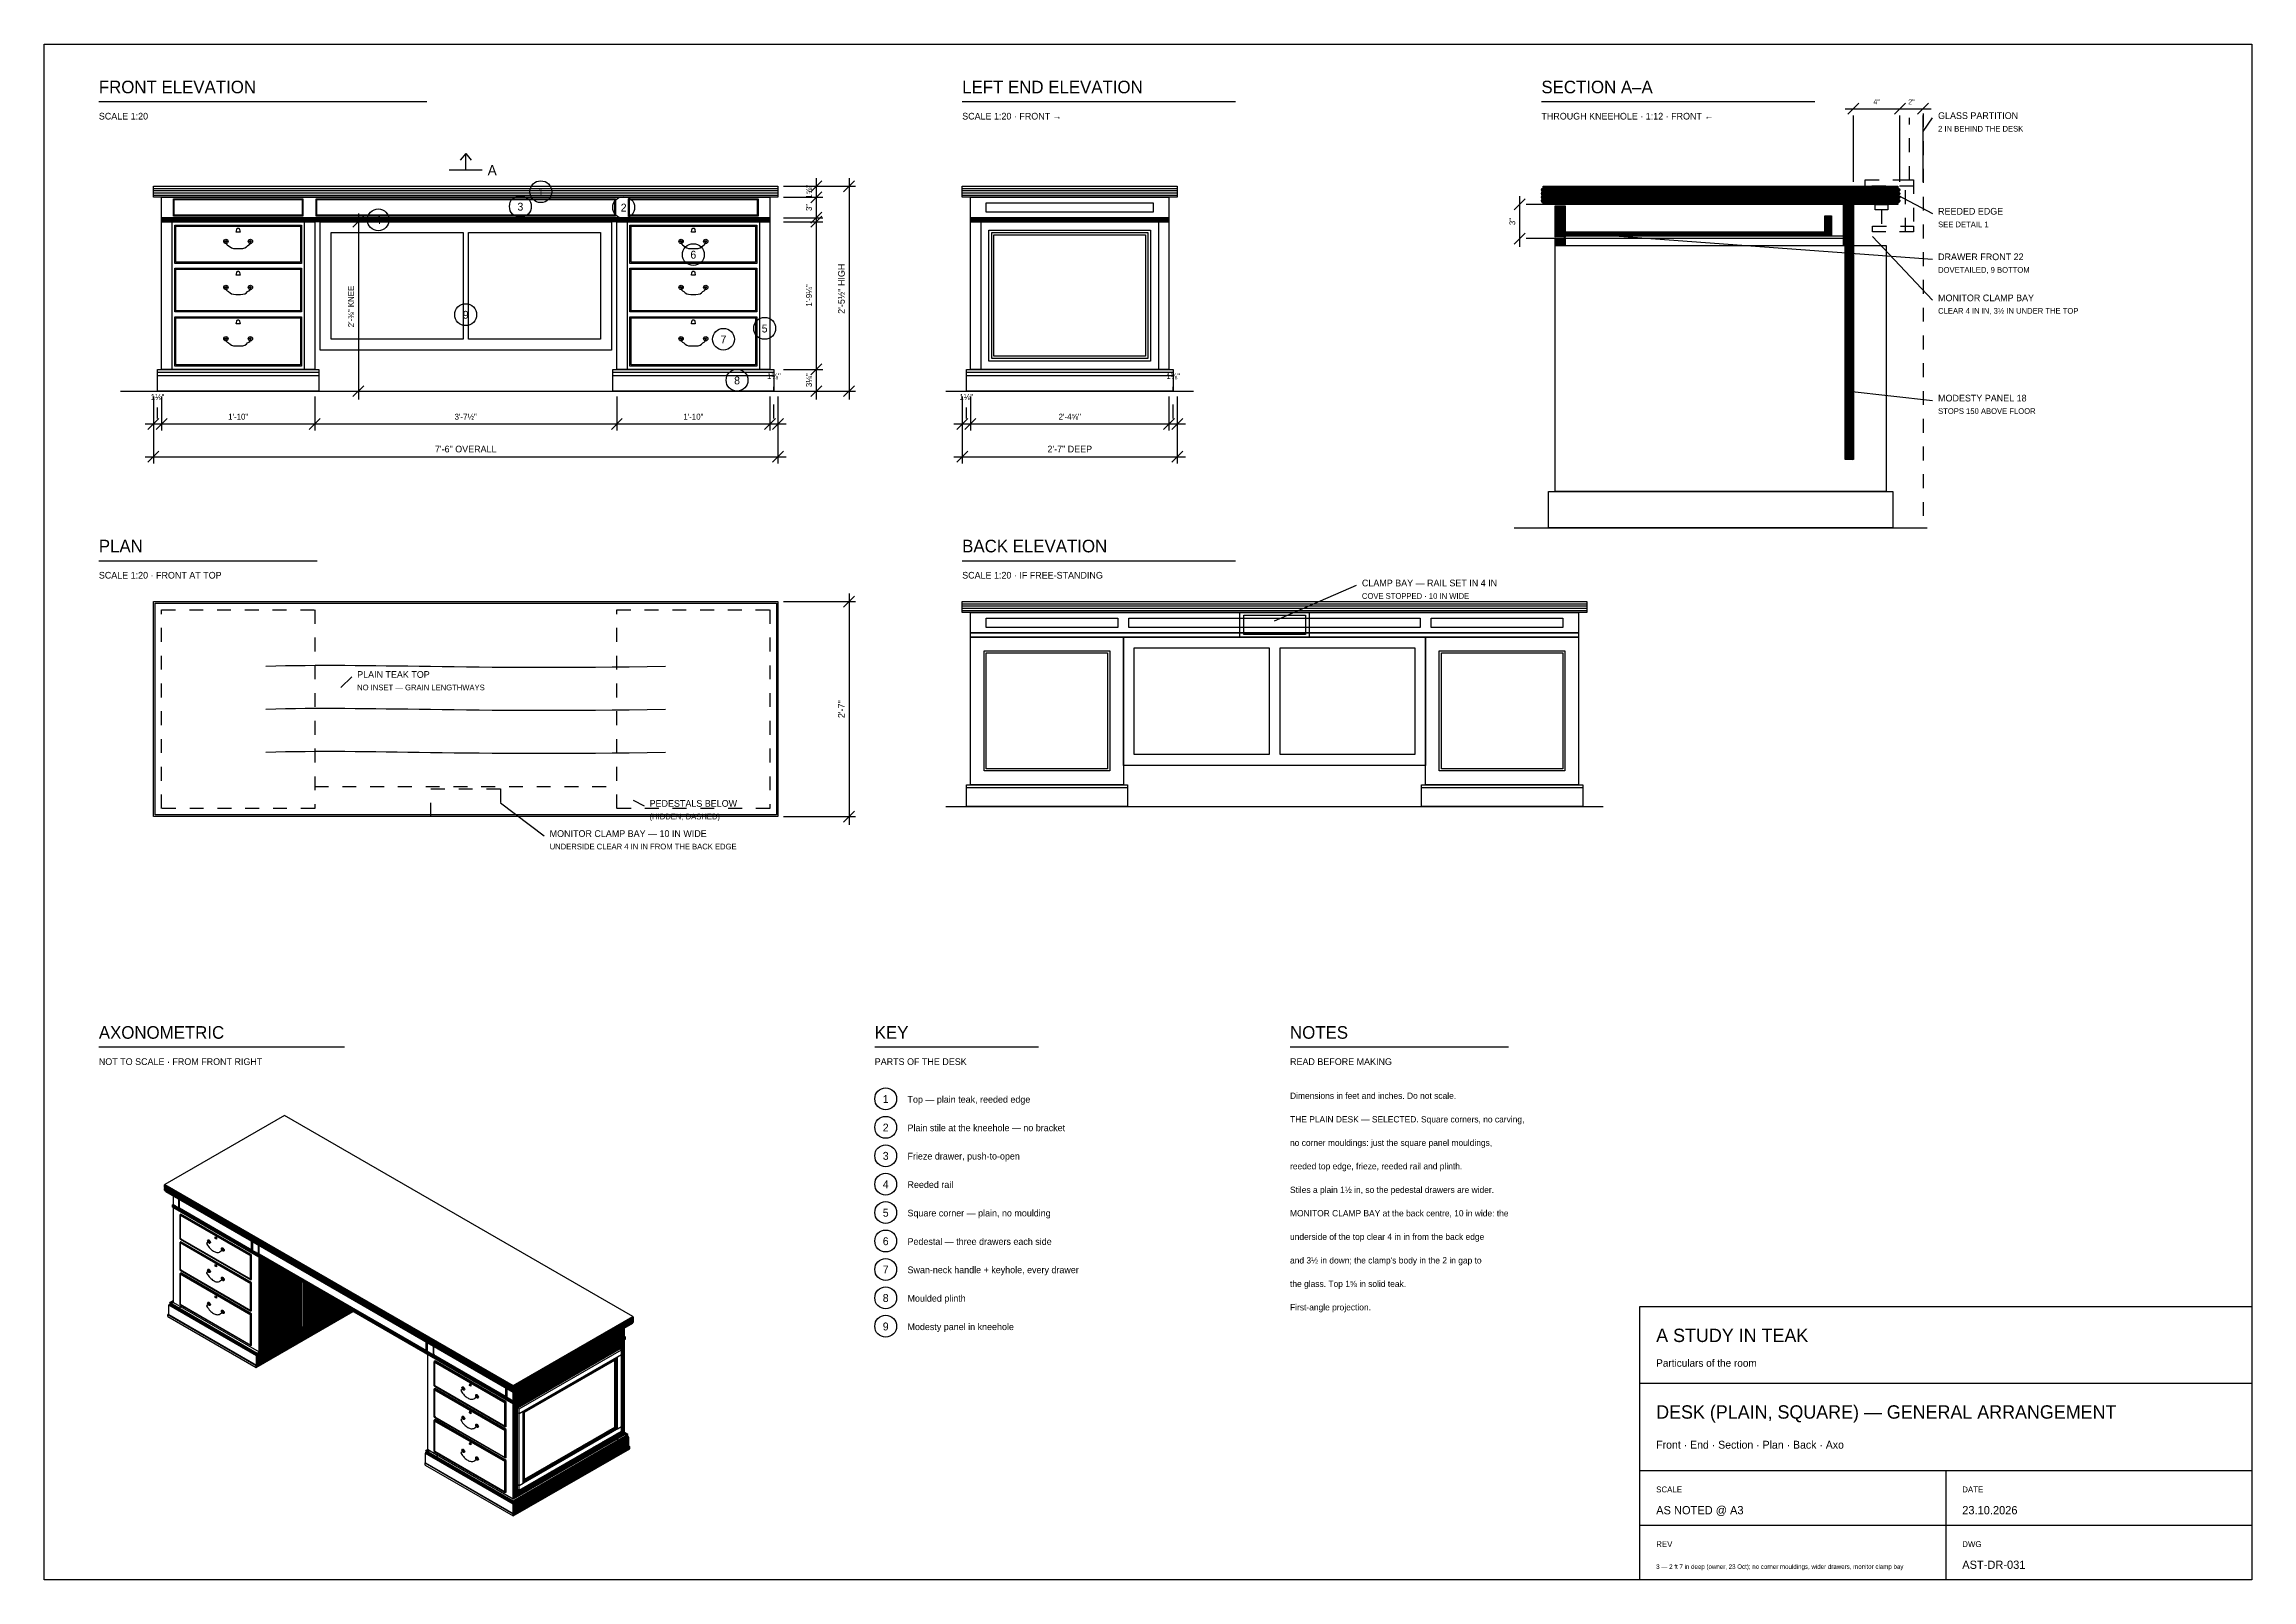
# Model space of a CAD drawing. Header units: inches. Extents: x 0.3 to 16.2, y 0.3 to 11.4.
import ezdxf
from ezdxf.enums import TextEntityAlignment as Align

# ---------------------------------------------------------------- set-up
doc = ezdxf.new("R2010")
doc.units = ezdxf.units.IN
doc.header["$LTSCALE"] = 0.009843
doc.header["$MEASUREMENT"] = 0
doc.linetypes.add('DASHED', pattern=[0.6, 0.5, -0.1])
for name, color, linetype in [('DIMENSIONS', 1, 'Continuous'), ('GEOMETRY', 7, 'Continuous'), ('HATCH', 8, 'Continuous'), ('TEXT', 7, 'Continuous')]:
    doc.layers.add(name, color=color, linetype=linetype)

msp = doc.modelspace()

# ---------------------------------------------------------------- texts
at = {"layer": 'TEXT'}
for s, height, p in [('FRONT ELEVATION', 0.09071, (0.709, 11.024)), ('LEFT END ELEVATION', 0.09071, (6.929, 11.024)), ('SECTION A–A', 0.09071, (11.102, 11.024)), ('SCALE 1:20', 0.0482, (0.709, 10.835)), ('SCALE 1:20 · FRONT →', 0.04819, (6.929, 10.835)), ('THROUGH KNEEHOLE · 1:12 · FRONT ←', 0.04819, (11.102, 10.835)), ('GLASS PARTITION', 0.04819, (13.96, 10.839)), ('2 IN BEHIND THE DESK', 0.0411, (13.96, 10.748)), ('A', 0.0737, (3.51, 10.433)), ('REEDED EDGE', 0.04819, (13.96, 10.15)), ('SEE DETAIL 1', 0.0411, (13.96, 10.059)), ('DRAWER FRONT 22', 0.04819, (13.96, 9.822)), ('DOVETAILED, 9 BOTTOM', 0.0411, (13.96, 9.731)), ('MONITOR CLAMP BAY', 0.04819, (13.96, 9.526)), ('CLEAR 4 IN IN, 3½ IN UNDER THE TOP', 0.0411, (13.96, 9.436)), ('STOPS 150 ABOVE FLOOR', 0.0411, (13.96, 8.714)), ('MODESTY PANEL 18', 0.04819, (13.96, 8.804)), ('PLAN', 0.0907, (0.709, 7.717)), ('BACK ELEVATION', 0.09071, (6.929, 7.717)), ('SCALE 1:20 · FRONT AT TOP', 0.04819, (0.709, 7.528)), ('SCALE 1:20 · IF FREE-STANDING', 0.04819, (6.929, 7.528)), ('CLAMP BAY — RAIL SET IN 4 IN', 0.04819, (9.809, 7.472)), ('COVE STOPPED · 10 IN WIDE', 0.0411, (9.809, 7.382)), ('PLAIN TEAK TOP', 0.04819, (2.57, 6.813)), ('NO INSET — GRAIN LENGTHWAYS', 0.0411, (2.57, 6.723)), ('PEDESTALS BELOW', 0.04819, (4.677, 5.884)), ('(HIDDEN, DASHED)', 0.0411, (4.677, 5.793)), ('UNDERSIDE CLEAR 4 IN IN FROM THE BACK EDGE', 0.0411, (3.957, 5.577)), ('MONITOR CLAMP BAY — 10 IN WIDE', 0.04819, (3.957, 5.667)), ('AXONOMETRIC', 0.09071, (0.709, 4.213)), ('KEY', 0.0907, (6.299, 4.213)), ('NOTES', 0.0907, (9.291, 4.213)), ('NOT TO SCALE · FROM FRONT RIGHT', 0.04819, (0.709, 4.024)), ('PARTS OF THE DESK', 0.04819, (6.299, 4.024)), ('READ BEFORE MAKING', 0.04819, (9.291, 4.024)), ('Dimensions in feet and inches. Do not scale.', 0.04535, (9.291, 3.78)), ('Top — plain teak, reeded edge', 0.04819, (6.535, 3.752)), ('Plain stile at the kneehole — no bracket', 0.04819, (6.535, 3.547)), ('THE PLAIN DESK — SELECTED. Square corners, no carving,', 0.04535, (9.291, 3.61)), ('Frieze drawer, push-to-open', 0.04819, (6.535, 3.343)), ('no corner mouldings: just the square panel mouldings,', 0.04535, (9.291, 3.441)), ('Reeded rail', 0.04819, (6.535, 3.138)), ('reeded top edge, frieze, reeded rail and plinth.', 0.04535, (9.291, 3.272)), ('Stiles a plain 1½ in, so the pedestal drawers are wider.', 0.04535, (9.291, 3.102)), ('Square corner — plain, no moulding', 0.04819, (6.535, 2.933)), ('MONITOR CLAMP BAY at the back centre, 10 in wide: the', 0.04535, (9.291, 2.933)), ('Pedestal — three drawers each side', 0.04819, (6.535, 2.728)), ('underside of the top clear 4 in in from the back edge', 0.04535, (9.291, 2.764)), ('Swan-neck handle + keyhole, every drawer', 0.04819, (6.535, 2.524)), ("and 3½ in down; the clamp's body in the 2 in gap to", 0.04535, (9.291, 2.594)), ('the glass. Top 1⅝ in solid teak.', 0.04535, (9.291, 2.425)), ('Moulded plinth', 0.04819, (6.535, 2.319)), ('First-angle projection.', 0.04535, (9.291, 2.256)), ('Modesty panel in kneehole', 0.04819, (6.535, 2.114)), ('A STUDY IN TEAK', 0.09638, (11.929, 2.028)), ('Particulars of the room', 0.05386, (11.929, 1.85)), ('DESK (PLAIN, SQUARE) — GENERAL ARRANGEMENT', 0.09638, (11.929, 1.476)), ('Front · End · Section · Plan · Back · Axo', 0.05669, (11.929, 1.26)), ('SCALE', 0.0425, (11.929, 0.945)), ('DATE', 0.0425, (14.134, 0.945)), ('AS NOTED @ A3', 0.05953, (11.929, 0.787)), ('23.10.2026', 0.0595, (14.134, 0.787)), ('REV', 0.0425, (11.929, 0.551)), ('DWG', 0.0425, (14.134, 0.551)), ('3 — 2 ft 7 in deep (owner, 23 Oct); no corner mouldings, wider drawers, monitor clamp bay', 0.0321, (11.929, 0.394)), ('AST-DR-031', 0.0595, (14.134, 0.394))]:
    msp.add_text(s, height=height, dxfattribs=at).set_placement(p)
for s, height, p in [('4"', 0.0369, (13.517, 10.944)), ('2"', 0.0369, (13.768, 10.944)), ('1', 0.0567, (3.893, 10.285)), ('3', 0.0567, (3.746, 10.179)), ('2', 0.0567, (4.49, 10.172)), ('4', 0.0567, (2.722, 10.083)), ('6', 0.0567, (4.992, 9.833)), ('9', 0.0567, (3.352, 9.4)), ('7', 0.0567, (5.209, 9.222)), ('5', 0.0567, (5.506, 9.301)), ('8', 0.0567, (5.307, 8.927)), ('1⅛"', 0.0425, (5.573, 8.965)), ('1⅛"', 0.0425, (8.449, 8.965)), ('1⅛"', 0.0425, (1.132, 8.815)), ('1⅛"', 0.0425, (6.959, 8.815)), ('1\'-10"', 0.0425, (1.713, 8.673)), ('3\'-7½"', 0.0425, (3.352, 8.673)), ('1\'-10"', 0.0425, (4.992, 8.673)), ('2\'-4⅝"', 0.0425, (7.704, 8.673)), ('7\'-6" OVERALL', 0.04819, (3.352, 8.437)), ('2\'-7" DEEP', 0.0482, (7.704, 8.437)), ('1', 0.0567, (6.378, 3.75)), ('2', 0.0567, (6.378, 3.545)), ('3', 0.0567, (6.378, 3.341)), ('4', 0.0567, (6.378, 3.136)), ('5', 0.0567, (6.378, 2.931)), ('6', 0.0567, (6.378, 2.726)), ('7', 0.0567, (6.378, 2.522)), ('8', 0.0567, (6.378, 2.317)), ('9', 0.0567, (6.378, 2.112))]:
    msp.add_text(s, height=height, dxfattribs=at).set_placement(p, align=Align.CENTER)
for s, height, p in [('1⅝"', 0.0425, (5.846, 10.315)), ('3"', 0.0425, (5.846, 10.202)), ('3"', 0.0425, (10.913, 10.1)), ('2\'-5½" HIGH', 0.04819, (6.083, 9.616)), ('2\'-⅜" KNEE', 0.0425, (2.547, 9.488)), ('1\'-9¼"', 0.0425, (5.846, 9.567)), ('3⅛"', 0.0425, (5.846, 8.957)), ('2\'-7"', 0.0482, (6.083, 6.587))]:
    msp.add_text(s, height=height, rotation=90, dxfattribs=at).set_placement(p, align=Align.CENTER)

# ---------------------------------------------------------------- hatches: boundary and pattern name
at = {"layer": 'HATCH'}
h = msp.add_hatch(dxfattribs=at)
h.set_pattern_fill('ANSI31', scale=0.015748031)
h.paths.add_polyline_path([(11.115, 10.354), (13.671, 10.354), (13.671, 10.341), (13.673, 10.341), (13.675, 10.341), (13.676, 10.34), (13.678, 10.339), (13.679, 10.338), (13.681, 10.337), (13.682, 10.336), (13.683, 10.335), (13.683, 10.333), (13.684, 10.331), (13.684, 10.33), (13.684, 10.328), (13.684, 10.326), (13.684, 10.325), (13.683, 10.323), (13.683, 10.322), (13.682, 10.32), (13.681, 10.319), (13.679, 10.318), (13.678, 10.317), (13.676, 10.316), (13.675, 10.315), (13.673, 10.315), (13.671, 10.315), (13.673, 10.315), (13.675, 10.315), (13.676, 10.314), (13.678, 10.313), (13.679, 10.312), (13.681, 10.311), (13.682, 10.31), (13.683, 10.308), (13.683, 10.307), (13.684, 10.305), (13.684, 10.304), (13.684, 10.302), (13.684, 10.3), (13.684, 10.298), (13.683, 10.297), (13.683, 10.295), (13.682, 10.294), (13.681, 10.293), (13.679, 10.291), (13.678, 10.29), (13.676, 10.29), (13.675, 10.289), (13.673, 10.289), (13.671, 10.289), (13.673, 10.289), (13.675, 10.288), (13.676, 10.288), (13.678, 10.287), (13.679, 10.286), (13.681, 10.285), (13.682, 10.284), (13.683, 10.282), (13.683, 10.281), (13.684, 10.279), (13.684, 10.277), (13.684, 10.276), (13.684, 10.274), (13.684, 10.272), (13.683, 10.271), (13.683, 10.269), (13.682, 10.268), (13.681, 10.266), (13.679, 10.265), (13.678, 10.264), (13.676, 10.263), (13.675, 10.263), (13.673, 10.263), (13.671, 10.262), (13.673, 10.262), (13.675, 10.262), (13.676, 10.261), (13.678, 10.261), (13.679, 10.26), (13.681, 10.259), (13.682, 10.257), (13.683, 10.256), (13.683, 10.254), (13.684, 10.253), (13.684, 10.251), (13.684, 10.249), (13.684, 10.248), (13.684, 10.246), (13.683, 10.244), (13.683, 10.243), (13.682, 10.241), (13.681, 10.24), (13.679, 10.239), (13.678, 10.238), (13.676, 10.237), (13.675, 10.237), (13.673, 10.236), (13.671, 10.236), (13.671, 10.223), (11.115, 10.223), (11.115, 10.236), (11.114, 10.236), (11.112, 10.237), (11.11, 10.237), (11.109, 10.238), (11.107, 10.239), (11.106, 10.24), (11.105, 10.241), (11.104, 10.243), (11.103, 10.244), (11.103, 10.246), (11.102, 10.248), (11.102, 10.249), (11.102, 10.251), (11.103, 10.253), (11.103, 10.254), (11.104, 10.256), (11.105, 10.257), (11.106, 10.259), (11.107, 10.26), (11.109, 10.261), (11.11, 10.261), (11.112, 10.262), (11.114, 10.262), (11.115, 10.262), (11.114, 10.263), (11.112, 10.263), (11.11, 10.263), (11.109, 10.264), (11.107, 10.265), (11.106, 10.266), (11.105, 10.268), (11.104, 10.269), (11.103, 10.271), (11.103, 10.272), (11.102, 10.274), (11.102, 10.276), (11.102, 10.277), (11.103, 10.279), (11.103, 10.281), (11.104, 10.282), (11.105, 10.284), (11.106, 10.285), (11.107, 10.286), (11.109, 10.287), (11.11, 10.288), (11.112, 10.288), (11.114, 10.289), (11.115, 10.289), (11.114, 10.289), (11.112, 10.289), (11.11, 10.29), (11.109, 10.29), (11.107, 10.291), (11.106, 10.293), (11.105, 10.294), (11.104, 10.295), (11.103, 10.297), (11.103, 10.298), (11.102, 10.3), (11.102, 10.302), (11.102, 10.304), (11.103, 10.305), (11.103, 10.307), (11.104, 10.308), (11.105, 10.31), (11.106, 10.311), (11.107, 10.312), (11.109, 10.313), (11.11, 10.314), (11.112, 10.315), (11.114, 10.315), (11.115, 10.315), (11.114, 10.315), (11.112, 10.315), (11.11, 10.316), (11.109, 10.317), (11.107, 10.318), (11.106, 10.319), (11.105, 10.32), (11.104, 10.322), (11.103, 10.323), (11.103, 10.325), (11.102, 10.326), (11.102, 10.328), (11.102, 10.33), (11.103, 10.331), (11.103, 10.333), (11.104, 10.335), (11.105, 10.336), (11.106, 10.337), (11.107, 10.338), (11.109, 10.339), (11.11, 10.34), (11.112, 10.341), (11.114, 10.341), (11.115, 10.341), (11.115, 10.354)])
h = msp.add_hatch(dxfattribs=at)
h.set_pattern_fill('ANSI31', scale=0.015748031)
h.paths.add_polyline_path([(11.201, 10.213), (11.273, 10.213), (11.273, 9.987), (11.201, 9.987), (11.201, 10.213)])
h = msp.add_hatch(dxfattribs=at)
h.set_pattern_fill('ANSI31', scale=0.015748031)
h.paths.add_polyline_path([(13.278, 10.223), (13.35, 10.223), (13.35, 9.928), (13.278, 9.928), (13.278, 10.223)])
h = msp.add_hatch(dxfattribs=at)
h.set_pattern_fill('ANSI31', scale=0.015748031)
h.paths.add_polyline_path([(11.273, 10.026), (13.192, 10.026), (13.192, 9.997), (11.273, 9.997), (11.273, 10.026)])
h = msp.add_hatch(dxfattribs=at)
h.set_pattern_fill('ANSI31', scale=0.015748031)
h.paths.add_polyline_path([(13.143, 10.141), (13.192, 10.141), (13.192, 9.997), (13.143, 9.997), (13.143, 10.141)])
h = msp.add_hatch(dxfattribs=at)
h.set_pattern_fill('ANSI31', scale=0.015748031)
h.paths.add_polyline_path([(11.201, 9.977), (11.273, 9.977), (11.273, 9.928), (11.201, 9.928), (11.201, 9.977)])
h = msp.add_hatch(dxfattribs=at)
h.set_pattern_fill('ANSI31', scale=0.015748031)
h.paths.add_polyline_path([(13.291, 9.928), (13.35, 9.928), (13.35, 8.386), (13.291, 8.386), (13.291, 9.928)])

# ---------------------------------------------------------------- linework, layer by layer
at = {"layer": 'DIMENSIONS'}
for p, q in [((13.291, 10.912), (13.911, 10.912)), ((13.31, 10.873), (13.389, 10.952)), ((13.35, 10.387), (13.35, 10.865)), ((13.645, 10.873), (13.724, 10.952)), ((13.684, 10.387), (13.684, 10.865)), ((13.812, 10.873), (13.891, 10.952)), ((13.852, 10.387), (13.852, 10.865)), ((5.642, 10.354), (5.925, 10.354)), ((5.642, 10.354), (6.161, 10.354)), ((5.839, 10.315), (5.917, 10.394)), ((5.878, 10.413), (5.878, 8.819)), ((6.075, 10.315), (6.154, 10.394)), ((6.114, 10.413), (6.114, 8.819)), ((5.642, 10.276), (5.925, 10.276)), ((5.839, 10.236), (5.917, 10.315)), ((10.906, 10.184), (10.984, 10.263)), ((10.945, 10.282), (10.945, 9.918)), ((11.201, 10.223), (10.992, 10.223)), ((2.539, 10.059), (2.618, 10.138)), ((2.579, 10.157), (2.579, 8.819)), ((2.579, 10.098), (2.626, 10.098)), ((5.642, 10.128), (5.925, 10.128)), ((5.642, 10.098), (5.925, 10.098)), ((5.839, 10.089), (5.917, 10.167)), ((5.839, 10.059), (5.917, 10.138)), ((10.906, 9.938), (10.984, 10.017)), ((11.201, 9.977), (10.992, 9.977)), ((5.839, 8.996), (5.917, 9.075)), ((2.539, 8.839), (2.618, 8.917)), ((5.642, 9.035), (5.925, 9.035)), ((5.839, 8.839), (5.917, 8.917)), ((6.075, 8.839), (6.154, 8.917)), ((1.102, 8.839), (1.102, 8.594)), ((1.102, 8.839), (1.102, 8.358)), ((1.161, 8.839), (1.161, 8.594)), ((2.264, 8.839), (2.264, 8.594)), ((2.579, 8.878), (2.626, 8.878)), ((4.441, 8.839), (4.441, 8.594)), ((5.543, 8.839), (5.543, 8.594)), ((5.602, 8.839), (5.602, 8.594)), ((5.602, 8.839), (5.602, 8.358)), ((5.642, 8.878), (5.925, 8.878)), ((5.642, 8.878), (6.161, 8.878)), ((6.929, 8.839), (6.929, 8.594)), ((6.929, 8.839), (6.929, 8.358)), ((6.988, 8.839), (6.988, 8.594)), ((8.419, 8.839), (8.419, 8.594)), ((8.478, 8.839), (8.478, 8.594)), ((8.478, 8.839), (8.478, 8.358)), ((1.043, 8.642), (5.661, 8.642)), ((1.063, 8.602), (1.142, 8.681)), ((1.122, 8.602), (1.201, 8.681)), ((2.224, 8.602), (2.303, 8.681)), ((4.402, 8.602), (4.48, 8.681)), ((5.504, 8.602), (5.583, 8.681)), ((5.563, 8.602), (5.642, 8.681)), ((6.87, 8.642), (8.537, 8.642)), ((6.89, 8.602), (6.969, 8.681)), ((6.949, 8.602), (7.028, 8.681)), ((8.38, 8.602), (8.459, 8.681)), ((8.439, 8.602), (8.518, 8.681)), ((1.063, 8.366), (1.142, 8.445)), ((5.563, 8.366), (5.642, 8.445)), ((6.89, 8.366), (6.969, 8.445)), ((8.439, 8.366), (8.518, 8.445)), ((1.043, 8.406), (5.661, 8.406)), ((6.87, 8.406), (8.537, 8.406)), ((5.642, 7.362), (6.161, 7.362)), ((6.075, 7.323), (6.154, 7.402)), ((6.114, 7.421), (6.114, 5.754)), ((5.642, 5.813), (6.161, 5.813)), ((6.075, 5.774), (6.154, 5.852))]:
    msp.add_line(p, q, dxfattribs=at)
at = {"layer": 'DIMENSIONS', "linetype": 'DASHED'}
for p, q in [((13.753, 10.4), (13.753, 10.846)), ((13.553, 10.184), (13.553, 10.066)), ((5.573, 8.681), (5.573, 8.909)), ((8.449, 8.681), (8.449, 8.909)), ((1.132, 8.681), (1.132, 8.76)), ((6.959, 8.681), (6.959, 8.76))]:
    msp.add_line(p, q, dxfattribs=at)
for points in [[(13.435, 10.4), (13.783, 10.4), (13.783, 10.354), (13.435, 10.354), (13.435, 10.4)], [(13.724, 10.4), (13.783, 10.4), (13.783, 10.026), (13.724, 10.026), (13.724, 10.4)], [(13.507, 10.223), (13.599, 10.223), (13.599, 10.184), (13.507, 10.184), (13.507, 10.223)], [(13.488, 10.066), (13.783, 10.066), (13.783, 10.026), (13.488, 10.026), (13.488, 10.066)], [(3.102, 6.014), (3.602, 6.014), (3.602, 5.813), (3.102, 5.813), (3.102, 6.014)]]:
    msp.add_lwpolyline(points, dxfattribs=at)
at = {"layer": 'GEOMETRY'}
for p, q in [((0.709, 10.965), (3.071, 10.965)), ((6.929, 10.965), (8.898, 10.965)), ((11.102, 10.965), (13.071, 10.965)), ((13.852, 10.748), (13.92, 10.846)), ((1.102, 10.339), (5.602, 10.339)), ((6.929, 10.339), (8.478, 10.339)), ((1.102, 10.323), (5.602, 10.323)), ((1.102, 10.307), (5.602, 10.307)), ((1.102, 10.291), (5.602, 10.291)), ((6.929, 10.323), (8.478, 10.323)), ((6.929, 10.307), (8.478, 10.307)), ((6.929, 10.291), (8.478, 10.291)), ((13.671, 10.289), (13.92, 10.157)), ((1.161, 10.118), (5.543, 10.118)), ((1.161, 10.108), (5.543, 10.108)), ((1.236, 10.098), (1.236, 9.035)), ((2.189, 10.098), (2.189, 9.035)), ((4.516, 10.098), (4.516, 9.035)), ((5.469, 10.098), (5.469, 9.035)), ((6.988, 10.118), (8.419, 10.118)), ((6.988, 10.108), (8.419, 10.108)), ((7.063, 10.098), (7.063, 9.035)), ((8.344, 10.098), (8.344, 9.035)), ((11.237, 10.026), (13.92, 9.83)), ((13.487, 9.993), (13.92, 9.534)), ((1.132, 9.016), (2.293, 9.016)), ((1.132, 8.992), (2.293, 8.992)), ((4.411, 9.016), (5.573, 9.016)), ((4.411, 8.992), (5.573, 8.992)), ((6.959, 9.016), (8.449, 9.016)), ((6.959, 8.992), (8.449, 8.992)), ((0.866, 8.878), (5.839, 8.878)), ((6.811, 8.878), (8.596, 8.878)), ((13.32, 8.878), (13.92, 8.812)), ((10.906, 7.894), (13.881, 7.894)), ((0.709, 7.657), (2.283, 7.657)), ((6.929, 7.657), (8.898, 7.657)), ((9.179, 7.224), (9.77, 7.48)), ((6.929, 7.346), (11.429, 7.346)), ((6.929, 7.331), (11.429, 7.331)), ((6.929, 7.315), (11.429, 7.315)), ((6.929, 7.299), (11.429, 7.299)), ((2.452, 6.743), (2.531, 6.821)), ((3.602, 5.913), (3.917, 5.675)), ((4.559, 5.931), (4.638, 5.892)), ((6.811, 5.886), (11.547, 5.886)), ((6.959, 6.024), (8.12, 6.024)), ((10.238, 6.024), (11.4, 6.024)), ((0.709, 4.154), (2.48, 4.154)), ((6.299, 4.154), (7.48, 4.154)), ((9.291, 4.154), (10.866, 4.154)), ((2.047, 3.661), (1.184, 3.163)), ((4.557, 2.212), (2.047, 3.661)), ((1.184, 3.162), (1.181, 3.16)), ((1.181, 3.16), (3.695, 1.708)), ((1.181, 3.16), (3.695, 1.708)), ((1.181, 3.154), (1.181, 3.16)), ((1.181, 3.154), (3.695, 1.702)), ((1.184, 3.152), (1.181, 3.15)), ((1.181, 3.15), (3.695, 1.698)), ((1.181, 3.15), (3.695, 1.698)), ((1.181, 3.143), (1.181, 3.15)), ((1.181, 3.143), (3.695, 1.692)), ((1.184, 3.141), (1.181, 3.139)), ((1.181, 3.139), (3.695, 1.688)), ((1.181, 3.139), (3.695, 1.688)), ((1.181, 3.133), (1.181, 3.139)), ((1.181, 3.133), (3.695, 1.681)), ((1.184, 3.131), (1.181, 3.129)), ((1.181, 3.129), (3.695, 1.678)), ((1.181, 3.129), (3.695, 1.678)), ((1.181, 3.123), (1.181, 3.129)), ((1.181, 3.123), (3.695, 1.671)), ((1.184, 3.163), (3.695, 1.714)), ((1.184, 3.163), (3.695, 1.714)), ((1.184, 3.162), (1.184, 3.163)), ((1.184, 3.162), (3.695, 1.712)), ((1.184, 3.162), (3.695, 1.712)), ((1.184, 3.162), (3.695, 1.712)), ((1.184, 3.162), (1.184, 3.162)), ((1.184, 3.16), (1.184, 3.162)), ((1.184, 3.16), (3.695, 1.71)), ((1.184, 3.152), (3.695, 1.702)), ((1.184, 3.152), (3.695, 1.702)), ((1.184, 3.152), (3.695, 1.702)), ((1.184, 3.152), (1.184, 3.152)), ((1.184, 3.15), (1.184, 3.152)), ((1.184, 3.15), (3.695, 1.7)), ((1.184, 3.141), (3.695, 1.691)), ((1.184, 3.141), (3.695, 1.691)), ((1.184, 3.141), (3.695, 1.691)), ((1.184, 3.141), (1.184, 3.141)), ((1.184, 3.139), (1.184, 3.141)), ((1.184, 3.139), (3.695, 1.689)), ((1.184, 3.131), (3.695, 1.681)), ((1.184, 3.131), (3.695, 1.681)), ((1.184, 3.131), (3.695, 1.681)), ((1.184, 3.131), (1.184, 3.131)), ((1.184, 3.129), (1.184, 3.131)), ((1.184, 3.129), (3.695, 1.68)), ((1.184, 3.121), (3.695, 1.671)), ((1.184, 3.121), (1.184, 3.121)), ((1.187, 3.117), (1.187, 3.12)), ((1.187, 3.117), (3.695, 1.668)), ((1.19, 3.157), (1.188, 3.156)), ((1.19, 3.146), (1.188, 3.146)), ((1.19, 3.136), (1.188, 3.135)), ((1.19, 3.126), (1.188, 3.125)), ((1.191, 3.156), (1.19, 3.155)), ((1.191, 3.156), (1.19, 3.155)), ((1.191, 3.145), (1.19, 3.144)), ((1.191, 3.145), (1.19, 3.144)), ((1.191, 3.135), (1.19, 3.134)), ((1.191, 3.135), (1.19, 3.134)), ((1.191, 3.157), (1.191, 3.157)), ((1.193, 3.124), (1.191, 3.124)), ((1.192, 3.113), (3.695, 1.667)), ((1.192, 3.113), (1.192, 3.113)), ((1.193, 3.157), (1.193, 3.157)), ((1.193, 3.157), (1.193, 3.156)), ((1.198, 3.152), (1.197, 3.15)), ((1.198, 3.141), (1.197, 3.141)), ((1.198, 3.131), (1.197, 3.13)), ((1.2, 3.15), (1.198, 3.15)), ((1.2, 3.14), (1.198, 3.139)), ((1.199, 3.12), (1.198, 3.12)), ((1.2, 3.15), (1.199, 3.15)), ((1.2, 3.14), (1.199, 3.139)), ((1.2, 3.152), (1.2, 3.152)), ((1.201, 3.13), (1.2, 3.129)), ((1.202, 3.152), (1.202, 3.152)), ((1.202, 3.152), (1.202, 3.152)), ((1.207, 3.146), (1.206, 3.146)), ((1.207, 3.136), (1.206, 3.135)), ((1.208, 3.126), (1.206, 3.125)), ((1.209, 3.145), (1.207, 3.144)), ((1.209, 3.145), (1.207, 3.144)), ((1.209, 3.147), (1.209, 3.147)), ((1.21, 3.135), (1.209, 3.134)), ((1.21, 3.114), (1.209, 3.113)), ((1.211, 3.146), (1.211, 3.146)), ((1.211, 3.146), (1.211, 3.146)), ((1.216, 3.141), (1.215, 3.141)), ((1.217, 3.131), (1.215, 3.13)), ((1.219, 3.14), (1.217, 3.139)), ((1.219, 3.119), (1.217, 3.119)), ((1.218, 3.142), (1.218, 3.142)), ((1.221, 3.141), (1.22, 3.141)), ((1.221, 3.108), (1.221, 3.107)), ((1.221, 3.107), (3.695, 1.679)), ((1.221, 3.107), (3.695, 1.679)), ((1.221, 3.106), (1.221, 3.107)), ((1.226, 3.136), (1.224, 3.135)), ((1.228, 3.124), (1.226, 3.124)), ((1.227, 3.137), (1.227, 3.137)), ((1.23, 3.113), (1.228, 3.112)), ((1.234, 3.103), (3.695, 1.681)), ((1.234, 3.103), (3.695, 1.681)), ((1.234, 3.102), (1.234, 3.103)), ((1.234, 3.1), (1.234, 3.1)), ((1.237, 3.13), (1.235, 3.129)), ((1.239, 3.118), (1.237, 3.117)), ((1.238, 3.13), (1.238, 3.13)), ((1.241, 3.107), (1.239, 3.106)), ((1.248, 3.123), (1.246, 3.122)), ((1.247, 3.017), (1.247, 3.081)), ((1.25, 3.112), (1.248, 3.111)), ((1.249, 3.124), (1.249, 3.124)), ((1.252, 3.1), (1.25, 3.099)), ((1.259, 3.117), (1.257, 3.116)), ((1.261, 3.106), (1.259, 3.104)), ((1.26, 3.118), (1.26, 3.118)), ((1.27, 3.111), (1.268, 3.109)), ((1.271, 3.111), (1.271, 3.111)), ((1.286, 2.997), (1.286, 3.059)), ((1.289, 2.995), (1.289, 3.057)), ((1.289, 2.999), (1.289, 3.057)), ((1.296, 3.097), (1.296, 3.098)), ((1.296, 3.094), (1.296, 3.095)), ((1.296, 3.083), (1.296, 3.085)), ((1.296, 3.073), (1.296, 3.075)), ((1.3, 3.095), (1.3, 3.095)), ((1.3, 3.091), (1.3, 3.093)), ((1.3, 3.081), (1.3, 3.083)), ((1.3, 3.071), (1.3, 3.072)), ((1.303, 3.093), (1.303, 3.093)), ((1.303, 3.089), (1.303, 3.091)), ((1.303, 3.079), (1.303, 3.081)), ((1.303, 3.069), (1.303, 3.071)), ((1.307, 3.069), (1.306, 3.068)), ((1.31, 3.065), (1.311, 3.066)), ((1.31, 3.065), (1.311, 3.066)), ((1.313, 3.063), (1.315, 3.064)), ((1.316, 3.074), (1.314, 3.073)), ((1.319, 3.062), (1.317, 3.061)), ((1.32, 3.061), (1.318, 3.06)), ((1.319, 3.07), (1.32, 3.071)), ((1.319, 3.07), (1.32, 3.071)), ((1.322, 3.068), (1.323, 3.069)), ((1.324, 3.059), (1.322, 3.058)), ((1.324, 3.059), (1.322, 3.058)), ((1.324, 3.079), (1.323, 3.078)), ((1.325, 3.058), (1.324, 3.057)), ((1.326, 3.08), (1.326, 3.08)), ((1.327, 3.067), (1.326, 3.066)), ((1.328, 3.066), (1.327, 3.065)), ((1.328, 3.075), (1.329, 3.076)), ((1.328, 3.075), (1.329, 3.076)), ((1.33, 3.056), (1.328, 3.055)), ((1.33, 3.056), (1.328, 3.055)), ((1.331, 3.055), (1.329, 3.054)), ((1.331, 3.077), (1.331, 3.077)), ((1.331, 3.077), (1.331, 3.077)), ((1.331, 3.073), (1.332, 3.074)), ((1.333, 3.064), (1.331, 3.063)), ((1.333, 3.064), (1.331, 3.063)), ((1.334, 3.063), (1.332, 3.062)), ((1.335, 3.052), (1.333, 3.052)), ((1.334, 3.075), (1.334, 3.075)), ((1.336, 3.072), (1.335, 3.071)), ((1.337, 3.071), (1.336, 3.07)), ((1.338, 3.051), (1.336, 3.05)), ((1.338, 3.061), (1.337, 3.06)), ((1.338, 3.061), (1.337, 3.06)), ((1.338, 3.073), (1.338, 3.073)), ((1.339, 3.06), (1.338, 3.059)), ((1.339, 3.072), (1.339, 3.072)), ((1.342, 3.069), (1.34, 3.068)), ((1.342, 3.069), (1.34, 3.068)), ((1.343, 3.068), (1.341, 3.067)), ((1.344, 3.057), (1.342, 3.057)), ((1.343, 3.07), (1.343, 3.07)), ((1.343, 3.07), (1.343, 3.07)), ((1.344, 3.069), (1.344, 3.069)), ((1.346, 3.056), (1.345, 3.055)), ((1.347, 3.066), (1.346, 3.065)), ((1.347, 3.066), (1.346, 3.065)), ((1.348, 3.065), (1.346, 3.064)), ((1.349, 3.067), (1.349, 3.067)), ((1.349, 3.067), (1.349, 3.067)), ((1.35, 3.066), (1.35, 3.066)), ((1.353, 3.063), (1.351, 3.061)), ((1.354, 3.063), (1.354, 3.063)), ((1.356, 3.061), (1.354, 3.06)), ((1.357, 3.062), (1.357, 3.062)), ((1.371, 3.032), (1.369, 3.031)), ((1.38, 3.037), (1.378, 3.036)), ((1.38, 3.024), (1.382, 3.025)), ((1.38, 3.024), (1.382, 3.025)), ((1.388, 3.042), (1.387, 3.041)), ((1.389, 3.03), (1.391, 3.03)), ((1.389, 3.03), (1.391, 3.03)), ((1.39, 3.043), (1.39, 3.043)), ((1.398, 3.035), (1.399, 3.035)), ((1.398, 3.035), (1.399, 3.035)), ((1.401, 3.037), (1.401, 3.037)), ((1.401, 3.037), (1.401, 3.037)), ((1.247, 3.02), (1.239, 3.016)), ((1.239, 3.016), (3.695, 1.598)), ((1.239, 3.016), (3.695, 1.598)), ((1.239, 3.012), (1.239, 3.016)), ((1.239, 3.012), (3.695, 1.594)), ((1.242, 3.011), (1.239, 3.01)), ((1.239, 3.01), (3.695, 1.592)), ((1.239, 3.01), (3.695, 1.592)), ((1.239, 3.006), (1.239, 3.01)), ((1.239, 3.006), (3.695, 1.588)), ((1.242, 3.005), (1.239, 3.004)), ((1.239, 3.004), (3.695, 1.585)), ((1.239, 3.004), (3.695, 1.585)), ((1.239, 3), (1.239, 3.004)), ((1.239, 3), (3.695, 1.582)), ((1.247, 3.019), (1.244, 3.017)), ((1.244, 3.017), (3.695, 1.602)), ((1.244, 3.017), (3.695, 1.602)), ((1.244, 3.016), (1.244, 3.017)), ((1.244, 3.016), (3.695, 1.601)), ((1.244, 3.01), (3.695, 1.594)), ((1.244, 3.004), (3.695, 1.588)), ((1.247, 3.014), (1.245, 3.013)), ((1.247, 3.014), (1.245, 3.013)), ((1.247, 3.008), (1.245, 3.007)), ((1.247, 3.008), (1.245, 3.007)), ((1.247, 3.002), (1.245, 3)), ((1.248, 3.014), (1.246, 3.012)), ((1.248, 3.007), (1.246, 3.006)), ((1.247, 3.017), (1.286, 2.995)), ((1.25, 3), (1.247, 2.998)), ((1.247, 2.313), (1.247, 2.995)), ((1.25, 3.016), (1.248, 3.015)), ((1.25, 3.016), (1.248, 3.015)), ((1.251, 3.015), (1.249, 3.014)), ((1.253, 3.011), (1.25, 3.01)), ((1.253, 3.011), (1.25, 3.01)), ((1.253, 3.005), (1.25, 3.004)), ((1.254, 3.011), (1.252, 3.009)), ((1.256, 3.003), (1.253, 3.002)), ((1.256, 3.013), (1.254, 3.012)), ((1.256, 3.013), (1.254, 3.012)), ((1.256, 3.012), (1.255, 3.011)), ((1.258, 3.008), (1.256, 3.007)), ((1.261, 3.009), (1.259, 3.009)), ((1.261, 3.006), (1.259, 3.005)), ((1.264, 3.008), (1.262, 3.007)), ((1.283, 2.981), (1.281, 2.98)), ((1.286, 2.997), (1.812, 2.693)), ((1.286, 2.997), (1.812, 2.693)), ((1.286, 2.997), (1.289, 2.995)), ((1.286, 2.993), (1.286, 2.997)), ((1.286, 2.993), (1.812, 2.689)), ((1.288, 2.984), (1.286, 2.983)), ((1.289, 2.995), (1.296, 2.998)), ((1.289, 2.995), (1.812, 2.693)), ((1.294, 2.987), (1.292, 2.986)), ((1.292, 2.973), (1.294, 2.975)), ((1.292, 2.973), (1.294, 2.975)), ((1.3, 2.95), (1.294, 2.947)), ((1.294, 2.947), (1.804, 2.652)), ((1.294, 2.947), (1.804, 2.652)), ((1.294, 2.943), (1.294, 2.947)), ((1.294, 2.943), (1.804, 2.648)), ((1.294, 2.943), (1.297, 2.941)), ((1.294, 2.943), (1.297, 2.941)), ((1.294, 2.774), (1.294, 2.943)), ((1.297, 2.976), (1.299, 2.978)), ((1.297, 2.976), (1.299, 2.978)), ((1.3, 2.95), (1.297, 2.948)), ((1.297, 2.948), (1.807, 2.654)), ((1.297, 2.948), (1.807, 2.654)), ((1.297, 2.772), (1.297, 2.941)), ((1.297, 2.776), (1.297, 2.941)), ((1.81, 2.656), (1.3, 2.95)), ((1.81, 2.656), (1.3, 2.95)), ((1.303, 2.98), (1.305, 2.981)), ((1.303, 2.98), (1.305, 2.981)), ((1.32, 2.957), (1.322, 2.958)), ((1.32, 2.957), (1.322, 2.958)), ((1.32, 2.957), (1.322, 2.958)), ((1.326, 2.96), (1.328, 2.961)), ((1.326, 2.96), (1.328, 2.961)), ((1.326, 2.96), (1.328, 2.961)), ((1.326, 2.954), (1.328, 2.955)), ((1.332, 2.952), (1.33, 2.951)), ((1.331, 2.963), (1.333, 2.965)), ((1.331, 2.963), (1.333, 2.965)), ((1.331, 2.963), (1.333, 2.965)), ((1.331, 2.957), (1.333, 2.958)), ((1.338, 2.956), (1.336, 2.954)), ((1.336, 2.948), (1.338, 2.949)), ((1.336, 2.948), (1.338, 2.949)), ((1.337, 2.96), (1.339, 2.961)), ((1.343, 2.959), (1.341, 2.957)), ((1.341, 2.951), (1.343, 2.952)), ((1.341, 2.951), (1.343, 2.952)), ((1.346, 2.954), (1.349, 2.956)), ((1.346, 2.954), (1.349, 2.956)), ((1.409, 3.008), (1.41, 3.009)), ((1.409, 3.008), (1.41, 3.009)), ((1.409, 3.008), (1.41, 3.009)), ((1.414, 3.005), (1.416, 3.006)), ((1.418, 3.013), (1.419, 3.014)), ((1.418, 3.013), (1.419, 3.014)), ((1.418, 3.013), (1.419, 3.014)), ((1.42, 3.003), (1.419, 3.002)), ((1.423, 3.01), (1.425, 3.011)), ((1.424, 2.999), (1.426, 3)), ((1.424, 2.999), (1.426, 3)), ((1.426, 3.018), (1.428, 3.019)), ((1.426, 3.018), (1.428, 3.019)), ((1.426, 3.018), (1.428, 3.019)), ((1.429, 3.008), (1.428, 3.007)), ((1.43, 3.02), (1.43, 3.02)), ((1.43, 3.02), (1.43, 3.02)), ((1.43, 3.02), (1.43, 3.02)), ((1.432, 3.015), (1.433, 3.016)), ((1.433, 3.004), (1.435, 3.005)), ((1.433, 3.004), (1.435, 3.005)), ((1.435, 3.017), (1.435, 3.017)), ((1.438, 3.013), (1.436, 3.012)), ((1.44, 3.014), (1.439, 3.014)), ((1.442, 3.009), (1.443, 3.01)), ((1.442, 3.009), (1.443, 3.01)), ((1.445, 3.011), (1.445, 3.011)), ((1.445, 3.011), (1.445, 3.011)), ((1.294, 2.774), (1.804, 2.48)), ((1.294, 2.774), (1.804, 2.48)), ((1.294, 2.774), (1.297, 2.772)), ((1.294, 2.77), (1.294, 2.774)), ((1.294, 2.77), (1.804, 2.476)), ((1.3, 2.751), (1.294, 2.748)), ((1.294, 2.748), (1.804, 2.453)), ((1.294, 2.748), (1.804, 2.453)), ((1.294, 2.744), (1.294, 2.748)), ((1.294, 2.744), (1.804, 2.449)), ((1.294, 2.744), (1.297, 2.742)), ((1.294, 2.744), (1.297, 2.742)), ((1.294, 2.55), (1.294, 2.744)), ((1.297, 2.772), (1.303, 2.776)), ((1.297, 2.772), (1.804, 2.48)), ((1.3, 2.751), (1.297, 2.749)), ((1.297, 2.749), (1.807, 2.455)), ((1.297, 2.749), (1.807, 2.455)), ((1.297, 2.548), (1.297, 2.742)), ((1.297, 2.552), (1.297, 2.742)), ((1.81, 2.456), (1.3, 2.751)), ((1.81, 2.456), (1.3, 2.751)), ((1.503, 2.752), (1.485, 2.738)), ((1.485, 2.738), (1.485, 2.737)), ((1.485, 2.737), (1.491, 2.726)), ((1.491, 2.726), (1.498, 2.717)), ((1.493, 2.757), (1.494, 2.762)), ((1.494, 2.752), (1.493, 2.757)), ((1.494, 2.762), (1.496, 2.764)), ((1.496, 2.746), (1.494, 2.752)), ((1.496, 2.764), (1.501, 2.764)), ((1.501, 2.742), (1.496, 2.746)), ((1.498, 2.754), (1.499, 2.757)), ((1.499, 2.751), (1.498, 2.754)), ((1.498, 2.717), (1.504, 2.709)), ((1.499, 2.757), (1.502, 2.757)), ((1.502, 2.748), (1.499, 2.751)), ((1.501, 2.764), (1.505, 2.762)), ((1.505, 2.739), (1.501, 2.742)), ((1.502, 2.757), (1.504, 2.756)), ((1.504, 2.746), (1.502, 2.748)), ((1.504, 2.756), (1.506, 2.753)), ((1.506, 2.747), (1.504, 2.746)), ((1.504, 2.709), (1.51, 2.703)), ((1.505, 2.762), (1.509, 2.757)), ((1.509, 2.739), (1.505, 2.739)), ((1.506, 2.753), (1.507, 2.749)), ((1.507, 2.749), (1.506, 2.747)), ((1.509, 2.757), (1.512, 2.752)), ((1.512, 2.742), (1.509, 2.739)), ((1.512, 2.752), (1.513, 2.746)), ((1.513, 2.746), (1.512, 2.742)), ((1.547, 2.774), (1.548, 2.786)), ((1.557, 2.768), (1.547, 2.774)), ((1.548, 2.786), (1.556, 2.781)), ((1.556, 2.781), (1.557, 2.768)), ((1.592, 2.7), (1.593, 2.705)), ((1.593, 2.705), (1.596, 2.707)), ((1.596, 2.707), (1.6, 2.707)), ((1.6, 2.707), (1.604, 2.705)), ((1.604, 2.705), (1.608, 2.7)), ((1.754, 2.707), (1.756, 2.708)), ((1.758, 2.707), (1.756, 2.706)), ((1.759, 2.71), (1.761, 2.711)), ((1.763, 2.71), (1.761, 2.709)), ((1.765, 2.713), (1.767, 2.714)), ((1.769, 2.713), (1.767, 2.712)), ((1.769, 2.704), (1.771, 2.706)), ((1.769, 2.704), (1.771, 2.706)), ((1.774, 2.707), (1.777, 2.709)), ((1.774, 2.707), (1.777, 2.709)), ((1.78, 2.704), (1.782, 2.706)), ((1.78, 2.704), (1.782, 2.706)), ((1.78, 2.704), (1.782, 2.706)), ((1.809, 2.695), (1.809, 2.757)), ((1.812, 2.693), (1.812, 2.756)), ((1.815, 2.691), (1.815, 2.753)), ((1.818, 2.693), (1.818, 2.752)), ((1.818, 2.697), (1.818, 2.752)), ((1.842, 2.758), (1.844, 2.759)), ((1.846, 2.757), (1.844, 2.756)), ((1.851, 2.763), (1.852, 2.764)), ((1.852, 2.752), (1.854, 2.753)), ((1.852, 2.752), (1.854, 2.753)), ((1.855, 2.763), (1.853, 2.761)), ((1.857, 2.749), (1.859, 2.75)), ((1.857, 2.749), (1.859, 2.75)), ((1.857, 2.749), (1.859, 2.75)), ((1.86, 2.768), (1.861, 2.769)), ((1.86, 2.665), (1.86, 2.728)), ((1.861, 2.757), (1.862, 2.758)), ((1.861, 2.757), (1.862, 2.758)), ((1.863, 2.768), (1.862, 2.767)), ((1.863, 2.77), (1.863, 2.77)), ((1.863, 2.663), (1.863, 2.726)), ((1.863, 2.667), (1.863, 2.725)), ((1.865, 2.769), (1.865, 2.769)), ((1.866, 2.754), (1.868, 2.755)), ((1.866, 2.754), (1.868, 2.755)), ((1.866, 2.754), (1.868, 2.755)), ((1.87, 2.762), (1.871, 2.763)), ((1.87, 2.762), (1.871, 2.763)), ((1.873, 2.764), (1.873, 2.764)), ((1.873, 2.764), (1.873, 2.764)), ((1.875, 2.759), (1.877, 2.76)), ((1.875, 2.759), (1.877, 2.76)), ((1.875, 2.759), (1.877, 2.76)), ((1.878, 2.761), (1.878, 2.761)), ((1.878, 2.761), (1.878, 2.761)), ((1.878, 2.761), (1.878, 2.761)), ((1.886, 2.732), (1.888, 2.733)), ((1.895, 2.737), (1.896, 2.738)), ((1.904, 2.743), (1.905, 2.743)), ((1.907, 2.744), (1.907, 2.744)), ((1.919, 2.715), (1.917, 2.715)), ((1.926, 2.711), (1.924, 2.711)), ((1.927, 2.72), (1.926, 2.72)), ((1.928, 2.71), (1.926, 2.709)), ((1.931, 2.709), (1.929, 2.707)), ((1.934, 2.717), (1.933, 2.715)), ((1.936, 2.726), (1.935, 2.725)), ((1.937, 2.715), (1.935, 2.714)), ((1.938, 2.727), (1.938, 2.727)), ((1.939, 2.713), (1.938, 2.713)), ((1.943, 2.722), (1.942, 2.72)), ((1.945, 2.72), (1.944, 2.719)), ((1.945, 2.722), (1.945, 2.722)), ((1.948, 2.719), (1.946, 2.718)), ((1.947, 2.721), (1.947, 2.721)), ((1.95, 2.72), (1.95, 2.72)), ((1.97, 2.704), (1.971, 2.705)), ((1.97, 2.704), (1.971, 2.705)), ((1.973, 2.706), (1.973, 2.706)), ((1.973, 2.706), (1.973, 2.706)), ((1.977, 2.704), (1.977, 2.704)), ((1.294, 2.55), (1.804, 2.255)), ((1.294, 2.55), (1.804, 2.255)), ((1.294, 2.55), (1.297, 2.548)), ((1.294, 2.546), (1.294, 2.55)), ((1.294, 2.546), (1.804, 2.251)), ((1.297, 2.548), (1.303, 2.552)), ((1.297, 2.548), (1.804, 2.255)), ((1.493, 2.546), (1.494, 2.55)), ((1.494, 2.54), (1.493, 2.546)), ((1.494, 2.55), (1.496, 2.553)), ((1.496, 2.553), (1.501, 2.552)), ((1.498, 2.543), (1.499, 2.545)), ((1.499, 2.545), (1.502, 2.546)), ((1.501, 2.552), (1.505, 2.55)), ((1.502, 2.546), (1.504, 2.544)), ((1.505, 2.55), (1.509, 2.545)), ((1.509, 2.545), (1.512, 2.54)), ((1.51, 2.703), (1.516, 2.696)), ((1.516, 2.696), (1.522, 2.691)), ((1.522, 2.691), (1.528, 2.687)), ((1.528, 2.687), (1.535, 2.683)), ((1.535, 2.683), (1.541, 2.68)), ((1.541, 2.68), (1.547, 2.677)), ((1.547, 2.677), (1.553, 2.675)), ((1.547, 2.574), (1.548, 2.587)), ((1.557, 2.569), (1.547, 2.574)), ((1.548, 2.587), (1.556, 2.582)), ((1.553, 2.675), (1.559, 2.674)), ((1.556, 2.582), (1.557, 2.569)), ((1.559, 2.674), (1.566, 2.674)), ((1.566, 2.674), (1.572, 2.674)), ((1.572, 2.674), (1.578, 2.676)), ((1.578, 2.676), (1.584, 2.68)), ((1.584, 2.681), (1.602, 2.694)), ((1.584, 2.68), (1.584, 2.681)), ((1.593, 2.695), (1.592, 2.7)), ((1.596, 2.689), (1.593, 2.695)), ((1.6, 2.685), (1.596, 2.689)), ((1.597, 2.697), (1.598, 2.7)), ((1.598, 2.694), (1.597, 2.697)), ((1.598, 2.7), (1.6, 2.7)), ((1.6, 2.691), (1.598, 2.694)), ((1.6, 2.7), (1.603, 2.699)), ((1.603, 2.689), (1.6, 2.691)), ((1.604, 2.682), (1.6, 2.685)), ((1.603, 2.699), (1.606, 2.696)), ((1.606, 2.69), (1.603, 2.689)), ((1.608, 2.682), (1.604, 2.682)), ((1.606, 2.696), (1.606, 2.692)), ((1.606, 2.692), (1.606, 2.69)), ((1.608, 2.7), (1.611, 2.694)), ((1.611, 2.685), (1.608, 2.682)), ((1.611, 2.694), (1.612, 2.689)), ((1.612, 2.689), (1.611, 2.685)), ((1.763, 2.701), (1.766, 2.702)), ((1.763, 2.701), (1.766, 2.702)), ((1.769, 2.698), (1.771, 2.699)), ((1.769, 2.698), (1.771, 2.699)), ((1.769, 2.698), (1.771, 2.699)), ((1.774, 2.701), (1.777, 2.702)), ((1.774, 2.701), (1.777, 2.702)), ((1.774, 2.701), (1.777, 2.702)), ((1.798, 2.681), (1.8, 2.683)), ((1.801, 2.65), (1.804, 2.648)), ((1.801, 2.65), (1.804, 2.648)), ((1.801, 2.481), (1.801, 2.65)), ((1.803, 2.684), (1.805, 2.686)), ((1.804, 2.652), (1.81, 2.656)), ((1.804, 2.652), (1.81, 2.656)), ((1.807, 2.654), (1.804, 2.652)), ((1.804, 2.648), (1.804, 2.652)), ((1.804, 2.648), (1.81, 2.652)), ((1.804, 2.648), (1.81, 2.652)), ((1.804, 2.648), (1.81, 2.652)), ((1.804, 2.48), (1.804, 2.648)), ((1.807, 2.654), (1.81, 2.656)), ((1.807, 2.654), (1.81, 2.656)), ((1.807, 2.478), (1.807, 2.654)), ((1.809, 2.695), (1.812, 2.693)), ((1.809, 2.687), (1.811, 2.689)), ((1.81, 2.479), (1.81, 2.656)), ((1.81, 2.652), (1.81, 2.656)), ((1.81, 2.483), (1.81, 2.652)), ((1.812, 2.693), (1.818, 2.697)), ((1.812, 2.693), (1.818, 2.697)), ((1.812, 2.693), (1.818, 2.697)), ((1.812, 2.689), (1.812, 2.693)), ((1.812, 2.689), (1.818, 2.693)), ((1.812, 2.689), (1.813, 2.691)), ((1.813, 2.691), (1.86, 2.663)), ((1.815, 2.691), (1.818, 2.693)), ((1.818, 2.693), (1.818, 2.697)), ((1.831, 2.665), (1.828, 2.663)), ((1.836, 2.668), (1.834, 2.667)), ((1.838, 2.661), (1.835, 2.659)), ((1.84, 2.659), (1.838, 2.658)), ((1.842, 2.671), (1.839, 2.67)), ((1.843, 2.664), (1.841, 2.663)), ((1.843, 2.658), (1.841, 2.656)), ((1.844, 2.673), (1.843, 2.672)), ((1.845, 2.663), (1.843, 2.661)), ((1.849, 2.667), (1.846, 2.666)), ((1.848, 2.661), (1.846, 2.66)), ((1.851, 2.666), (1.849, 2.665)), ((1.852, 2.669), (1.85, 2.668)), ((1.854, 2.667), (1.852, 2.666)), ((1.854, 2.664), (1.852, 2.663)), ((1.856, 2.666), (1.855, 2.665)), ((1.86, 2.665), (3.07, 1.967)), ((1.86, 2.665), (3.07, 1.967)), ((1.86, 2.665), (1.863, 2.663)), ((1.86, 2.661), (1.86, 2.665)), ((1.86, 2.661), (3.07, 1.963)), ((1.863, 2.663), (1.87, 2.667)), ((1.863, 2.663), (3.07, 1.967)), ((1.863, 2.643), (1.866, 2.644)), ((1.863, 2.643), (1.866, 2.644)), ((1.863, 1.957), (1.863, 2.64)), ((1.869, 2.646), (1.871, 2.648)), ((1.869, 2.646), (1.871, 2.648)), ((1.872, 2.645), (1.872, 2.648)), ((1.872, 2.639), (1.872, 2.641)), ((1.872, 1.962), (1.872, 2.635)), ((1.874, 2.65), (1.877, 2.651)), ((1.874, 2.65), (1.877, 2.651)), ((1.881, 2.646), (1.881, 2.648)), ((1.881, 2.64), (1.881, 2.642)), ((1.881, 2.633), (1.881, 2.636)), ((1.881, 1.967), (1.881, 2.63)), ((1.889, 2.641), (1.889, 2.643)), ((1.889, 2.635), (1.889, 2.637)), ((1.889, 2.628), (1.889, 2.631)), ((1.889, 1.972), (1.889, 2.624)), ((1.898, 2.636), (1.898, 2.639)), ((1.898, 2.63), (1.898, 2.632)), ((1.898, 2.623), (1.898, 2.626)), ((1.898, 1.977), (1.898, 2.619)), ((1.907, 2.631), (1.907, 2.633)), ((1.907, 2.624), (1.907, 2.627)), ((1.907, 2.618), (1.907, 2.62)), ((1.907, 1.982), (1.907, 2.614)), ((1.916, 2.626), (1.916, 2.628)), ((1.916, 2.619), (1.916, 2.622)), ((1.916, 2.613), (1.916, 2.616)), ((1.916, 1.987), (1.916, 2.609)), ((1.924, 2.62), (1.924, 2.623)), ((1.924, 2.614), (1.924, 2.617)), ((1.924, 2.608), (1.924, 2.611)), ((1.924, 1.993), (1.924, 2.604)), ((1.933, 2.616), (1.933, 2.618)), ((1.933, 2.609), (1.933, 2.612)), ((1.933, 2.603), (1.933, 2.606)), ((1.933, 1.998), (1.933, 2.599)), ((1.942, 2.611), (1.942, 2.613)), ((1.942, 2.604), (1.942, 2.607)), ((1.942, 2.598), (1.942, 2.6)), ((1.942, 2.003), (1.942, 2.594)), ((1.951, 2.606), (1.951, 2.608)), ((1.951, 2.599), (1.951, 2.602)), ((1.951, 2.593), (1.951, 2.595)), ((1.951, 2.008), (1.951, 2.589)), ((1.952, 2.694), (1.954, 2.695)), ((1.952, 2.694), (1.954, 2.695)), ((1.96, 2.69), (1.96, 2.692)), ((1.96, 2.6), (1.96, 2.603)), ((1.96, 2.594), (1.96, 2.596)), ((1.96, 2.588), (1.96, 2.59)), ((1.96, 2.013), (1.96, 2.584)), ((1.961, 2.699), (1.963, 2.7)), ((1.961, 2.699), (1.963, 2.7)), ((1.969, 2.695), (1.969, 2.697)), ((1.969, 2.685), (1.969, 2.687)), ((1.969, 2.595), (1.969, 2.598)), ((1.969, 2.589), (1.969, 2.591)), ((1.969, 2.583), (1.969, 2.585)), ((1.969, 2.018), (1.969, 2.579)), ((1.977, 2.7), (1.977, 2.702)), ((1.977, 2.69), (1.977, 2.692)), ((1.977, 2.68), (1.977, 2.681)), ((1.977, 2.59), (1.977, 2.593)), ((1.977, 2.584), (1.977, 2.586)), ((1.977, 2.578), (1.977, 2.58)), ((1.977, 2.023), (1.977, 2.574)), ((1.986, 2.699), (1.986, 2.699)), ((1.986, 2.695), (1.986, 2.697)), ((1.986, 2.685), (1.986, 2.687)), ((1.986, 2.675), (1.986, 2.676)), ((1.986, 2.585), (1.986, 2.588)), ((1.986, 2.579), (1.986, 2.581)), ((1.986, 2.572), (1.986, 2.575)), ((1.986, 2.028), (1.986, 2.569)), ((1.995, 2.694), (1.995, 2.694)), ((1.995, 2.69), (1.995, 2.692)), ((1.995, 2.68), (1.995, 2.681)), ((1.995, 2.67), (1.995, 2.671)), ((1.995, 2.58), (1.995, 2.583)), ((1.995, 2.574), (1.995, 2.576)), ((1.995, 2.567), (1.995, 2.57)), ((1.995, 2.033), (1.995, 2.563)), ((2.004, 2.689), (2.004, 2.689)), ((2.004, 2.685), (2.004, 2.687)), ((2.004, 2.675), (2.004, 2.676)), ((2.004, 2.665), (2.004, 2.666)), ((2.004, 2.575), (2.004, 2.578)), ((2.004, 2.569), (2.004, 2.571)), ((2.004, 2.562), (2.004, 2.565)), ((2.004, 2.038), (2.004, 2.559)), ((2.012, 2.683), (2.012, 2.683)), ((2.012, 2.68), (2.012, 2.681)), ((2.012, 2.67), (2.012, 2.671)), ((2.012, 2.659), (2.012, 2.661)), ((2.012, 2.57), (2.012, 2.572)), ((2.012, 2.563), (2.012, 2.566)), ((2.012, 2.557), (2.012, 2.56)), ((2.012, 2.043), (2.012, 2.554)), ((2.021, 2.678), (2.021, 2.678)), ((2.021, 2.675), (2.021, 2.676)), ((2.021, 2.665), (2.021, 2.666)), ((2.021, 2.654), (2.021, 2.656)), ((2.021, 2.565), (2.021, 2.567)), ((2.021, 2.559), (2.021, 2.561)), ((2.021, 2.552), (2.021, 2.555)), ((2.021, 2.048), (2.021, 2.548)), ((2.03, 2.673), (2.03, 2.674)), ((2.03, 2.67), (2.03, 2.671)), ((2.03, 2.659), (2.03, 2.661)), ((2.03, 2.649), (2.03, 2.651)), ((2.03, 2.56), (2.03, 2.562)), ((2.03, 2.554), (2.03, 2.556)), ((2.03, 2.547), (2.03, 2.55)), ((2.039, 2.668), (2.039, 2.669)), ((2.039, 2.665), (2.039, 2.666)), ((2.039, 2.654), (2.039, 2.656)), ((2.039, 2.644), (2.039, 2.646)), ((2.039, 2.555), (2.039, 2.557)), ((2.039, 2.548), (2.039, 2.551)), ((2.048, 2.663), (2.048, 2.663)), ((2.048, 2.659), (2.048, 2.661)), ((2.048, 2.649), (2.048, 2.651)), ((2.048, 2.639), (2.048, 2.641)), ((2.048, 2.55), (2.048, 2.552)), ((2.048, 2.543), (2.048, 2.546)), ((2.056, 2.658), (2.056, 2.658)), ((2.056, 2.654), (2.056, 2.656)), ((2.056, 2.644), (2.056, 2.646)), ((2.056, 2.634), (2.056, 2.636)), ((2.056, 2.544), (2.056, 2.547)), ((2.065, 2.653), (2.065, 2.653)), ((2.065, 2.649), (2.065, 2.651)), ((2.065, 2.639), (2.065, 2.641)), ((2.065, 2.629), (2.065, 2.631)), ((2.074, 2.648), (2.074, 2.648)), ((2.074, 2.644), (2.074, 2.646)), ((2.074, 2.634), (2.074, 2.636)), ((2.074, 2.624), (2.074, 2.626)), ((2.083, 2.643), (2.083, 2.643)), ((2.083, 2.639), (2.083, 2.641)), ((2.083, 2.629), (2.083, 2.631)), ((2.083, 2.619), (2.083, 2.62)), ((2.091, 2.638), (2.091, 2.638)), ((2.091, 2.634), (2.091, 2.636)), ((2.091, 2.624), (2.091, 2.626)), ((2.091, 2.614), (2.091, 2.616)), ((2.1, 2.633), (2.1, 2.633)), ((2.1, 2.629), (2.1, 2.631)), ((2.1, 2.619), (2.1, 2.62)), ((2.1, 2.609), (2.1, 2.611)), ((2.109, 2.628), (2.109, 2.628)), ((2.109, 2.624), (2.109, 2.626)), ((2.109, 2.614), (2.109, 2.616)), ((2.109, 2.604), (2.109, 2.606)), ((2.118, 2.622), (2.118, 2.623)), ((2.118, 2.619), (2.118, 2.621)), ((2.118, 2.609), (2.118, 2.611)), ((2.118, 2.598), (2.118, 2.6)), ((2.127, 2.617), (2.127, 2.618)), ((2.127, 2.614), (2.127, 2.616)), ((2.127, 2.604), (2.127, 2.606)), ((2.127, 2.593), (2.127, 2.595)), ((2.135, 2.613), (2.135, 2.613)), ((2.135, 2.609), (2.135, 2.611)), ((2.135, 2.598), (2.135, 2.6)), ((2.135, 2.589), (2.135, 2.59)), ((2.144, 2.607), (2.144, 2.607)), ((2.144, 2.604), (2.144, 2.606)), ((2.144, 2.594), (2.144, 2.595)), ((2.144, 2.583), (2.144, 2.585)), ((2.153, 2.602), (2.153, 2.602)), ((2.153, 2.598), (2.153, 2.6)), ((2.153, 2.589), (2.153, 2.59)), ((2.153, 2.578), (2.153, 2.58)), ((2.162, 2.597), (2.162, 2.597)), ((2.162, 2.594), (2.162, 2.595)), ((2.162, 2.583), (2.162, 2.585)), ((2.162, 2.573), (2.162, 2.575)), ((2.17, 2.592), (2.17, 2.592)), ((2.17, 2.589), (2.17, 2.59)), ((2.17, 2.578), (2.17, 2.58)), ((2.17, 2.568), (2.17, 2.57)), ((2.18, 2.587), (2.18, 2.587)), ((2.18, 2.583), (2.18, 2.585)), ((2.18, 2.573), (2.18, 2.575)), ((2.18, 2.563), (2.18, 2.565)), ((2.188, 2.582), (2.188, 2.582)), ((2.188, 2.578), (2.188, 2.58)), ((2.188, 2.568), (2.188, 2.57)), ((2.188, 2.558), (2.188, 2.56)), ((2.197, 2.577), (2.197, 2.577)), ((2.197, 2.573), (2.197, 2.575)), ((2.197, 2.563), (2.197, 2.565)), ((2.197, 2.553), (2.197, 2.555)), ((2.206, 2.572), (2.206, 2.572)), ((2.206, 2.568), (2.206, 2.57)), ((2.206, 2.558), (2.206, 2.56)), ((2.206, 2.548), (2.206, 2.55)), ((2.215, 2.567), (2.215, 2.567)), ((2.215, 2.563), (2.215, 2.565)), ((2.215, 2.553), (2.215, 2.555)), ((2.223, 2.562), (2.223, 2.562)), ((2.223, 2.558), (2.223, 2.56)), ((2.223, 2.548), (2.223, 2.55)), ((2.232, 2.557), (2.232, 2.557)), ((2.232, 2.553), (2.232, 2.555)), ((2.241, 2.552), (2.241, 2.552)), ((2.241, 2.548), (2.241, 2.55)), ((2.25, 2.546), (2.25, 2.546)), ((1.3, 2.527), (1.294, 2.523)), ((1.294, 2.523), (1.804, 2.228)), ((1.294, 2.523), (1.804, 2.228)), ((1.294, 2.519), (1.294, 2.523)), ((1.294, 2.519), (1.804, 2.225)), ((1.294, 2.519), (1.297, 2.517)), ((1.294, 2.519), (1.297, 2.517)), ((1.294, 2.3), (1.294, 2.519)), ((1.3, 2.527), (1.297, 2.525)), ((1.297, 2.525), (1.807, 2.23)), ((1.297, 2.525), (1.807, 2.23)), ((1.297, 2.298), (1.297, 2.517)), ((1.297, 2.302), (1.297, 2.517)), ((1.81, 2.232), (1.3, 2.527)), ((1.81, 2.232), (1.3, 2.527)), ((1.503, 2.54), (1.485, 2.526)), ((1.485, 2.526), (1.485, 2.525)), ((1.485, 2.525), (1.491, 2.514)), ((1.491, 2.514), (1.498, 2.506)), ((1.496, 2.535), (1.494, 2.54)), ((1.501, 2.53), (1.496, 2.535)), ((1.499, 2.539), (1.498, 2.543)), ((1.498, 2.506), (1.504, 2.498)), ((1.502, 2.536), (1.499, 2.539)), ((1.505, 2.528), (1.501, 2.53)), ((1.504, 2.534), (1.502, 2.536)), ((1.504, 2.544), (1.506, 2.541)), ((1.506, 2.535), (1.504, 2.534)), ((1.504, 2.498), (1.51, 2.491)), ((1.509, 2.528), (1.505, 2.528)), ((1.506, 2.541), (1.507, 2.537)), ((1.507, 2.537), (1.506, 2.535)), ((1.512, 2.53), (1.509, 2.528)), ((1.51, 2.491), (1.516, 2.485)), ((1.512, 2.54), (1.513, 2.534)), ((1.513, 2.534), (1.512, 2.53)), ((1.516, 2.485), (1.522, 2.48)), ((1.522, 2.48), (1.528, 2.475)), ((1.528, 2.475), (1.535, 2.471)), ((1.535, 2.471), (1.541, 2.468)), ((1.541, 2.468), (1.547, 2.465)), ((1.547, 2.465), (1.553, 2.463)), ((1.553, 2.463), (1.559, 2.462)), ((1.559, 2.462), (1.566, 2.462)), ((1.566, 2.462), (1.572, 2.463)), ((1.572, 2.463), (1.578, 2.464)), ((1.578, 2.464), (1.584, 2.468)), ((1.584, 2.469), (1.602, 2.483)), ((1.584, 2.468), (1.584, 2.469)), ((1.592, 2.489), (1.593, 2.493)), ((1.593, 2.483), (1.592, 2.489)), ((1.593, 2.493), (1.596, 2.495)), ((1.596, 2.478), (1.593, 2.483)), ((1.596, 2.495), (1.6, 2.495)), ((1.6, 2.473), (1.596, 2.478)), ((1.597, 2.485), (1.598, 2.488)), ((1.598, 2.482), (1.597, 2.485)), ((1.598, 2.488), (1.6, 2.489)), ((1.6, 2.479), (1.598, 2.482)), ((1.6, 2.495), (1.604, 2.493)), ((1.6, 2.489), (1.603, 2.487)), ((1.603, 2.477), (1.6, 2.479)), ((1.604, 2.47), (1.6, 2.473)), ((1.603, 2.487), (1.606, 2.484)), ((1.606, 2.478), (1.603, 2.477)), ((1.604, 2.493), (1.608, 2.488)), ((1.608, 2.47), (1.604, 2.47)), ((1.606, 2.484), (1.606, 2.48)), ((1.606, 2.48), (1.606, 2.478)), ((1.608, 2.488), (1.611, 2.483)), ((1.611, 2.473), (1.608, 2.47)), ((1.611, 2.483), (1.612, 2.477)), ((1.612, 2.477), (1.611, 2.473)), ((1.801, 2.481), (1.804, 2.48)), ((1.801, 2.451), (1.804, 2.449)), ((1.801, 2.451), (1.804, 2.449)), ((1.801, 2.257), (1.801, 2.451)), ((1.804, 2.48), (1.81, 2.483)), ((1.804, 2.48), (1.81, 2.483)), ((1.804, 2.48), (1.81, 2.483)), ((1.804, 2.476), (1.804, 2.48)), ((1.804, 2.476), (1.81, 2.479)), ((1.804, 2.453), (1.81, 2.456)), ((1.804, 2.453), (1.81, 2.456)), ((1.807, 2.454), (1.804, 2.453)), ((1.804, 2.449), (1.804, 2.453)), ((1.804, 2.449), (1.81, 2.452)), ((1.804, 2.449), (1.81, 2.452)), ((1.804, 2.449), (1.81, 2.452)), ((1.804, 2.255), (1.804, 2.449)), ((1.807, 2.478), (1.81, 2.479)), ((1.807, 2.455), (1.81, 2.456)), ((1.807, 2.455), (1.81, 2.456)), ((1.807, 2.253), (1.807, 2.455)), ((1.81, 2.479), (1.81, 2.483)), ((1.81, 2.255), (1.81, 2.456)), ((1.81, 2.452), (1.81, 2.456)), ((1.81, 2.259), (1.81, 2.452)), ((2.03, 2.054), (2.03, 2.543)), ((2.039, 2.542), (2.039, 2.544)), ((2.039, 2.059), (2.039, 2.538)), ((2.048, 2.537), (2.048, 2.539)), ((2.048, 2.063), (2.048, 2.533)), ((2.056, 2.538), (2.056, 2.541)), ((2.056, 2.532), (2.056, 2.534)), ((2.056, 2.069), (2.056, 2.528)), ((2.065, 2.539), (2.065, 2.542)), ((2.065, 2.533), (2.065, 2.536)), ((2.065, 2.527), (2.065, 2.529)), ((2.065, 2.074), (2.065, 2.523)), ((2.074, 2.534), (2.074, 2.537)), ((2.074, 2.528), (2.074, 2.531)), ((2.074, 2.522), (2.074, 2.524)), ((2.074, 2.079), (2.074, 2.518)), ((2.083, 2.53), (2.083, 2.532)), ((2.083, 2.523), (2.083, 2.526)), ((2.083, 2.517), (2.083, 2.519)), ((2.083, 2.084), (2.083, 2.513)), ((2.091, 2.524), (2.091, 2.527)), ((2.091, 2.518), (2.091, 2.52)), ((2.091, 2.511), (2.091, 2.514)), ((2.091, 2.089), (2.091, 2.508)), ((2.1, 2.519), (2.1, 2.522)), ((2.1, 2.513), (2.1, 2.515)), ((2.1, 2.506), (2.1, 2.509)), ((2.1, 2.094), (2.1, 2.503)), ((2.109, 2.514), (2.109, 2.517)), ((2.109, 2.508), (2.109, 2.51)), ((2.109, 2.502), (2.109, 2.504)), ((2.109, 2.099), (2.109, 2.498)), ((2.118, 2.509), (2.118, 2.511)), ((2.118, 2.503), (2.118, 2.505)), ((2.118, 2.496), (2.118, 2.499)), ((2.118, 2.104), (2.118, 2.493)), ((2.127, 2.504), (2.127, 2.507)), ((2.127, 2.498), (2.127, 2.5)), ((2.127, 2.491), (2.127, 2.494)), ((2.127, 2.109), (2.127, 2.487)), ((2.135, 2.499), (2.135, 2.502)), ((2.135, 2.493), (2.135, 2.495)), ((2.135, 2.486), (2.135, 2.489)), ((2.135, 2.114), (2.135, 2.482)), ((2.144, 2.494), (2.144, 2.496)), ((2.144, 2.487), (2.144, 2.49)), ((2.144, 2.481), (2.144, 2.484)), ((2.144, 2.119), (2.144, 2.477)), ((2.153, 2.489), (2.153, 2.491)), ((2.153, 2.482), (2.153, 2.485)), ((2.153, 2.476), (2.153, 2.479)), ((2.153, 2.124), (2.153, 2.472)), ((2.162, 2.484), (2.162, 2.486)), ((2.162, 2.477), (2.162, 2.48)), ((2.162, 2.471), (2.162, 2.474)), ((2.162, 2.13), (2.162, 2.467)), ((2.17, 2.479), (2.17, 2.481)), ((2.17, 2.472), (2.17, 2.475)), ((2.17, 2.466), (2.17, 2.469)), ((2.17, 2.135), (2.17, 2.462)), ((2.18, 2.474), (2.18, 2.476)), ((2.18, 2.467), (2.18, 2.47)), ((2.18, 2.461), (2.18, 2.463)), ((2.18, 2.14), (2.18, 2.457)), ((2.188, 2.469), (2.188, 2.471)), ((2.188, 2.462), (2.188, 2.465)), ((2.188, 2.456), (2.188, 2.458)), ((2.188, 2.145), (2.188, 2.452)), ((2.197, 2.463), (2.197, 2.466)), ((2.197, 2.457), (2.197, 2.459)), ((2.197, 2.451), (2.197, 2.453)), ((2.197, 2.15), (2.197, 2.447)), ((2.206, 2.458), (2.206, 2.461)), ((2.206, 2.452), (2.206, 2.454)), ((2.206, 2.446), (2.206, 2.448)), ((2.206, 2.155), (2.206, 2.442)), ((2.215, 2.543), (2.215, 2.544)), ((2.215, 2.453), (2.215, 2.456)), ((2.215, 2.447), (2.215, 2.45)), ((2.215, 2.441), (2.215, 2.443)), ((2.215, 2.16), (2.215, 2.437)), ((2.223, 2.538), (2.223, 2.539)), ((2.223, 2.448), (2.223, 2.451)), ((2.223, 2.442), (2.223, 2.444)), ((2.223, 2.435), (2.223, 2.438)), ((2.223, 2.165), (2.223, 2.431)), ((2.232, 2.543), (2.232, 2.544)), ((2.232, 2.533), (2.232, 2.534)), ((2.232, 2.443), (2.232, 2.446)), ((2.232, 2.437), (2.232, 2.439)), ((2.232, 2.43), (2.232, 2.433)), ((2.232, 2.17), (2.232, 2.427)), ((2.241, 2.538), (2.241, 2.539)), ((2.241, 2.528), (2.241, 2.53)), ((2.241, 2.438), (2.241, 2.441)), ((2.241, 2.431), (2.241, 2.434)), ((2.241, 2.425), (2.241, 2.428)), ((2.241, 2.175), (2.241, 2.422)), ((2.25, 2.543), (2.25, 2.544)), ((2.25, 2.533), (2.25, 2.534)), ((2.25, 2.522), (2.25, 2.524)), ((2.25, 2.433), (2.25, 2.435)), ((2.25, 2.427), (2.25, 2.429)), ((2.25, 2.42), (2.25, 2.423)), ((2.25, 2.18), (2.25, 2.417)), ((2.258, 2.541), (2.258, 2.542)), ((2.258, 2.538), (2.258, 2.539)), ((2.258, 2.528), (2.258, 2.53)), ((2.258, 2.517), (2.258, 2.519)), ((2.258, 2.428), (2.258, 2.43)), ((2.258, 2.422), (2.258, 2.424)), ((2.258, 2.415), (2.258, 2.418)), ((2.258, 2.185), (2.258, 2.411)), ((2.267, 2.536), (2.267, 2.537)), ((2.267, 2.533), (2.267, 2.534)), ((2.267, 2.522), (2.267, 2.524)), ((2.267, 2.512), (2.267, 2.514)), ((2.267, 2.423), (2.267, 2.425)), ((2.267, 2.417), (2.267, 2.419)), ((2.267, 2.41), (2.267, 2.413)), ((2.267, 2.191), (2.267, 2.406)), ((2.276, 2.531), (2.276, 2.531)), ((2.276, 2.528), (2.276, 2.53)), ((2.276, 2.517), (2.276, 2.519)), ((2.276, 2.507), (2.276, 2.509)), ((2.276, 2.418), (2.276, 2.42)), ((2.276, 2.411), (2.276, 2.414)), ((2.276, 2.405), (2.276, 2.407)), ((2.276, 2.195), (2.276, 2.401)), ((2.285, 2.526), (2.285, 2.526)), ((2.285, 2.522), (2.285, 2.524)), ((2.285, 2.512), (2.285, 2.514)), ((2.285, 2.502), (2.285, 2.504)), ((2.285, 2.413), (2.285, 2.415)), ((2.285, 2.406), (2.285, 2.409)), ((2.285, 2.4), (2.285, 2.402)), ((2.285, 2.2), (2.285, 2.396)), ((2.294, 2.521), (2.294, 2.521)), ((2.294, 2.517), (2.294, 2.519)), ((2.294, 2.507), (2.294, 2.509)), ((2.294, 2.497), (2.294, 2.499)), ((2.294, 2.407), (2.294, 2.41)), ((2.294, 2.401), (2.294, 2.404)), ((2.294, 2.395), (2.294, 2.397)), ((2.294, 2.206), (2.294, 2.391)), ((2.302, 2.516), (2.302, 2.516)), ((2.302, 2.512), (2.302, 2.514)), ((2.302, 2.502), (2.302, 2.504)), ((2.302, 2.492), (2.302, 2.494)), ((2.302, 2.402), (2.302, 2.405)), ((2.302, 2.396), (2.302, 2.399)), ((2.302, 2.39), (2.302, 2.393)), ((2.311, 2.511), (2.311, 2.511)), ((2.311, 2.507), (2.311, 2.509)), ((2.311, 2.497), (2.311, 2.499)), ((2.311, 2.487), (2.311, 2.489)), ((2.311, 2.397), (2.311, 2.4)), ((2.311, 2.391), (2.311, 2.394)), ((2.311, 2.385), (2.311, 2.387)), ((2.32, 2.506), (2.32, 2.506)), ((2.32, 2.502), (2.32, 2.504)), ((2.32, 2.492), (2.32, 2.494)), ((2.32, 2.482), (2.32, 2.484)), ((2.32, 2.393), (2.32, 2.395)), ((2.32, 2.386), (2.32, 2.389)), ((2.329, 2.501), (2.329, 2.501)), ((2.329, 2.497), (2.329, 2.499)), ((2.329, 2.487), (2.329, 2.489)), ((2.329, 2.477), (2.329, 2.479)), ((2.329, 2.387), (2.329, 2.39)), ((2.337, 2.496), (2.337, 2.496)), ((2.337, 2.492), (2.337, 2.494)), ((2.337, 2.482), (2.337, 2.484)), ((2.337, 2.472), (2.337, 2.474)), ((2.346, 2.491), (2.346, 2.491)), ((2.346, 2.487), (2.346, 2.489)), ((2.346, 2.477), (2.346, 2.479)), ((2.346, 2.467), (2.346, 2.469)), ((2.355, 2.485), (2.355, 2.486)), ((2.355, 2.482), (2.355, 2.484)), ((2.355, 2.472), (2.355, 2.474)), ((2.355, 2.461), (2.355, 2.463)), ((2.364, 2.481), (2.364, 2.481)), ((2.364, 2.477), (2.364, 2.479)), ((2.364, 2.467), (2.364, 2.469)), ((2.364, 2.457), (2.364, 2.458)), ((2.373, 2.476), (2.373, 2.476)), ((2.373, 2.472), (2.373, 2.474)), ((2.373, 2.462), (2.373, 2.463)), ((2.373, 2.452), (2.373, 2.453)), ((2.381, 2.47), (2.381, 2.47)), ((2.381, 2.467), (2.381, 2.469)), ((2.381, 2.457), (2.381, 2.458)), ((2.381, 2.446), (2.381, 2.448)), ((2.39, 2.465), (2.39, 2.465)), ((2.39, 2.462), (2.39, 2.463)), ((2.39, 2.452), (2.39, 2.453)), ((2.39, 2.441), (2.39, 2.443)), ((2.399, 2.46), (2.399, 2.46)), ((2.399, 2.457), (2.399, 2.458)), ((2.399, 2.446), (2.399, 2.448)), ((2.399, 2.436), (2.399, 2.438)), ((2.408, 2.455), (2.408, 2.455)), ((2.408, 2.452), (2.408, 2.453)), ((2.408, 2.441), (2.408, 2.443)), ((2.408, 2.431), (2.408, 2.433)), ((2.417, 2.45), (2.417, 2.45)), ((2.417, 2.446), (2.417, 2.448)), ((2.417, 2.436), (2.417, 2.438)), ((2.417, 2.426), (2.417, 2.428)), ((2.425, 2.445), (2.425, 2.445)), ((2.425, 2.441), (2.425, 2.443)), ((2.425, 2.431), (2.425, 2.433)), ((2.425, 2.421), (2.425, 2.423)), ((2.434, 2.44), (2.434, 2.44)), ((2.434, 2.436), (2.434, 2.438)), ((2.434, 2.426), (2.434, 2.428)), ((2.434, 2.416), (2.434, 2.418)), ((2.443, 2.435), (2.443, 2.435)), ((2.443, 2.431), (2.443, 2.433)), ((2.443, 2.421), (2.443, 2.423)), ((2.443, 2.411), (2.443, 2.413)), ((2.452, 2.43), (2.452, 2.43)), ((2.452, 2.426), (2.452, 2.428)), ((2.452, 2.416), (2.452, 2.418)), ((2.452, 2.406), (2.452, 2.407)), ((2.461, 2.425), (2.461, 2.425)), ((2.461, 2.421), (2.461, 2.423)), ((2.461, 2.411), (2.461, 2.413)), ((2.461, 2.401), (2.461, 2.402)), ((2.469, 2.42), (2.469, 2.42)), ((2.469, 2.416), (2.469, 2.418)), ((2.469, 2.406), (2.469, 2.407)), ((2.469, 2.396), (2.469, 2.397)), ((2.478, 2.415), (2.478, 2.415)), ((2.478, 2.411), (2.478, 2.413)), ((2.478, 2.401), (2.478, 2.402)), ((2.478, 2.391), (2.478, 2.393)), ((2.487, 2.409), (2.487, 2.409)), ((2.487, 2.406), (2.487, 2.407)), ((2.487, 2.396), (2.487, 2.398)), ((2.487, 2.385), (2.487, 2.387)), ((2.496, 2.404), (2.496, 2.405)), ((2.496, 2.401), (2.496, 2.402)), ((2.496, 2.391), (2.496, 2.393)), ((2.504, 2.399), (2.504, 2.4)), ((2.504, 2.396), (2.504, 2.398)), ((2.504, 2.385), (2.504, 2.387)), ((2.513, 2.394), (2.513, 2.394)), ((2.513, 2.391), (2.513, 2.393)), ((2.522, 2.389), (2.522, 2.389)), ((2.522, 2.385), (2.522, 2.387)), ((1.214, 2.23), (1.207, 2.226)), ((1.22, 2.298), (1.214, 2.295)), ((1.214, 2.295), (1.846, 1.93)), ((1.214, 2.295), (1.846, 1.93)), ((1.214, 2.226), (1.214, 2.295)), ((1.226, 2.305), (1.22, 2.301)), ((1.22, 2.301), (1.849, 1.938)), ((1.22, 2.301), (1.849, 1.938)), ((1.22, 2.295), (1.22, 2.301)), ((1.22, 2.295), (1.849, 1.931)), ((1.247, 2.328), (1.221, 2.313)), ((1.221, 2.313), (1.85, 1.949)), ((1.221, 2.313), (1.85, 1.949)), ((1.221, 2.307), (1.221, 2.313)), ((1.221, 2.307), (1.85, 1.944)), ((1.226, 2.302), (1.222, 2.3)), ((1.226, 2.301), (1.226, 2.304)), ((1.226, 2.301), (1.853, 1.939)), ((1.247, 2.32), (1.228, 2.309)), ((1.247, 2.317), (1.23, 2.307)), ((1.247, 2.314), (1.233, 2.306)), ((1.247, 2.313), (1.863, 1.957)), ((1.273, 2.264), (1.27, 2.263)), ((1.282, 2.269), (1.278, 2.267)), ((1.302, 2.281), (1.289, 2.273)), ((1.294, 2.3), (1.804, 2.006)), ((1.294, 2.3), (1.804, 2.006)), ((1.294, 2.3), (1.297, 2.298)), ((1.294, 2.296), (1.294, 2.3)), ((1.294, 2.296), (1.804, 2.002)), ((1.297, 2.298), (1.303, 2.302)), ((1.297, 2.298), (1.804, 2.006)), ((1.503, 2.303), (1.485, 2.289)), ((1.485, 2.289), (1.485, 2.288)), ((1.485, 2.288), (1.491, 2.277)), ((1.491, 2.277), (1.498, 2.269)), ((1.493, 2.309), (1.494, 2.313)), ((1.494, 2.303), (1.493, 2.309)), ((1.494, 2.313), (1.496, 2.316)), ((1.496, 2.298), (1.494, 2.303)), ((1.496, 2.316), (1.501, 2.315)), ((1.501, 2.293), (1.496, 2.298)), ((1.498, 2.306), (1.499, 2.308)), ((1.499, 2.302), (1.498, 2.306)), ((1.498, 2.269), (1.504, 2.261)), ((1.499, 2.308), (1.502, 2.309)), ((1.502, 2.299), (1.499, 2.302)), ((1.501, 2.315), (1.505, 2.313)), ((1.505, 2.291), (1.501, 2.293)), ((1.502, 2.309), (1.504, 2.307)), ((1.504, 2.298), (1.502, 2.299)), ((1.504, 2.307), (1.506, 2.304)), ((1.506, 2.298), (1.504, 2.298)), ((1.504, 2.261), (1.51, 2.254)), ((1.505, 2.313), (1.509, 2.309)), ((1.509, 2.291), (1.505, 2.291)), ((1.506, 2.304), (1.507, 2.3)), ((1.507, 2.3), (1.506, 2.298)), ((1.509, 2.309), (1.512, 2.303)), ((1.512, 2.293), (1.509, 2.291)), ((1.51, 2.254), (1.516, 2.248)), ((1.512, 2.303), (1.513, 2.297)), ((1.513, 2.297), (1.512, 2.293)), ((1.516, 2.248), (1.522, 2.243)), ((1.522, 2.243), (1.528, 2.238)), ((1.528, 2.238), (1.535, 2.234)), ((1.535, 2.234), (1.541, 2.231)), ((1.541, 2.231), (1.547, 2.228)), ((1.547, 2.35), (1.548, 2.362)), ((1.557, 2.344), (1.547, 2.35)), ((1.547, 2.228), (1.553, 2.226)), ((1.548, 2.362), (1.556, 2.358)), ((1.556, 2.358), (1.557, 2.344)), ((1.572, 2.226), (1.578, 2.227)), ((1.578, 2.227), (1.584, 2.231)), ((1.584, 2.232), (1.602, 2.246)), ((1.584, 2.231), (1.584, 2.232)), ((1.592, 2.252), (1.593, 2.256)), ((1.593, 2.246), (1.592, 2.252)), ((1.593, 2.256), (1.596, 2.258)), ((1.596, 2.241), (1.593, 2.246)), ((1.596, 2.258), (1.6, 2.258)), ((1.6, 2.236), (1.596, 2.241)), ((1.597, 2.248), (1.598, 2.251)), ((1.598, 2.245), (1.597, 2.248)), ((1.598, 2.251), (1.6, 2.252)), ((1.6, 2.242), (1.598, 2.245)), ((1.6, 2.258), (1.604, 2.256)), ((1.6, 2.252), (1.603, 2.25)), ((1.603, 2.24), (1.6, 2.242)), ((1.604, 2.233), (1.6, 2.236)), ((1.603, 2.25), (1.606, 2.247)), ((1.606, 2.241), (1.603, 2.24)), ((1.604, 2.256), (1.608, 2.251)), ((1.608, 2.233), (1.604, 2.233)), ((1.606, 2.247), (1.606, 2.243)), ((1.606, 2.243), (1.606, 2.241)), ((1.608, 2.251), (1.611, 2.246)), ((1.611, 2.236), (1.608, 2.233)), ((1.611, 2.246), (1.612, 2.24)), ((1.612, 2.24), (1.611, 2.236)), ((1.801, 2.257), (1.804, 2.255)), ((1.801, 2.227), (1.804, 2.225)), ((1.801, 2.227), (1.804, 2.225)), ((1.801, 2.007), (1.801, 2.227)), ((1.804, 2.255), (1.81, 2.259)), ((1.804, 2.255), (1.81, 2.259)), ((1.804, 2.255), (1.81, 2.259)), ((1.804, 2.251), (1.804, 2.255)), ((1.804, 2.251), (1.81, 2.255)), ((1.804, 2.228), (1.81, 2.232)), ((1.804, 2.228), (1.81, 2.232)), ((1.807, 2.23), (1.804, 2.228)), ((1.804, 2.225), (1.804, 2.228)), ((1.804, 2.225), (1.81, 2.228)), ((1.804, 2.225), (1.81, 2.228)), ((1.804, 2.225), (1.81, 2.228)), ((1.807, 2.253), (1.81, 2.255)), ((1.807, 2.23), (1.81, 2.232)), ((1.807, 2.23), (1.81, 2.232)), ((1.807, 2.004), (1.807, 2.23)), ((1.81, 2.255), (1.81, 2.259)), ((1.81, 2.005), (1.81, 2.232)), ((1.81, 2.228), (1.81, 2.232)), ((1.81, 2.009), (1.81, 2.228)), ((1.843, 1.859), (2.529, 2.255)), ((1.843, 1.859), (2.529, 2.255)), ((1.843, 1.844), (2.542, 2.248)), ((1.846, 1.93), (2.47, 2.289)), ((1.846, 1.93), (2.47, 2.289)), ((1.846, 1.861), (2.529, 2.255)), ((1.849, 1.938), (2.464, 2.293)), ((1.849, 1.938), (2.464, 2.293)), ((1.849, 1.931), (2.47, 2.289)), ((1.85, 1.949), (2.454, 2.298)), ((1.85, 1.949), (2.454, 2.298)), ((1.85, 1.944), (2.459, 2.296)), ((1.853, 1.946), (2.459, 2.296)), ((1.853, 1.946), (2.459, 2.296)), ((1.853, 1.939), (2.464, 2.293)), ((1.863, 1.957), (2.454, 2.298)), ((2.302, 2.211), (2.302, 2.386)), ((2.311, 2.216), (2.311, 2.381)), ((2.32, 2.38), (2.32, 2.382)), ((2.32, 2.221), (2.32, 2.376)), ((2.329, 2.381), (2.329, 2.383)), ((2.329, 2.374), (2.329, 2.377)), ((2.329, 2.226), (2.329, 2.371)), ((2.337, 2.382), (2.337, 2.385)), ((2.337, 2.376), (2.337, 2.378)), ((2.337, 2.37), (2.337, 2.372)), ((2.337, 2.231), (2.337, 2.366)), ((2.346, 2.377), (2.346, 2.38)), ((2.346, 2.371), (2.346, 2.373)), ((2.346, 2.365), (2.346, 2.367)), ((2.346, 2.236), (2.346, 2.361)), ((2.355, 2.372), (2.355, 2.375)), ((2.355, 2.366), (2.355, 2.368)), ((2.355, 2.359), (2.355, 2.362)), ((2.355, 2.241), (2.355, 2.356)), ((2.364, 2.367), (2.364, 2.37)), ((2.364, 2.361), (2.364, 2.363)), ((2.364, 2.354), (2.364, 2.357)), ((2.364, 2.246), (2.364, 2.35)), ((2.364, 2.16), (2.364, 2.228)), ((2.372, 2.165), (2.372, 2.233)), ((2.373, 2.362), (2.373, 2.365)), ((2.373, 2.356), (2.373, 2.358)), ((2.373, 2.349), (2.373, 2.352)), ((2.373, 2.251), (2.373, 2.345)), ((2.381, 2.357), (2.381, 2.359)), ((2.381, 2.35), (2.381, 2.353)), ((2.381, 2.344), (2.381, 2.347)), ((2.381, 2.256), (2.381, 2.34)), ((2.381, 2.17), (2.381, 2.238)), ((2.39, 2.352), (2.39, 2.354)), ((2.39, 2.345), (2.39, 2.348)), ((2.39, 2.339), (2.39, 2.342)), ((2.39, 2.261), (2.39, 2.335)), ((2.39, 2.175), (2.39, 2.243)), ((2.399, 2.347), (2.399, 2.349)), ((2.399, 2.341), (2.399, 2.343)), ((2.399, 2.334), (2.399, 2.337)), ((2.399, 2.267), (2.399, 2.33)), ((2.399, 2.18), (2.399, 2.248)), ((2.407, 2.185), (2.407, 2.254)), ((2.408, 2.342), (2.408, 2.344)), ((2.408, 2.335), (2.408, 2.338)), ((2.408, 2.329), (2.408, 2.331)), ((2.408, 2.272), (2.408, 2.325)), ((2.416, 2.19), (2.416, 2.259)), ((2.417, 2.337), (2.417, 2.339)), ((2.417, 2.33), (2.417, 2.333)), ((2.417, 2.324), (2.417, 2.326)), ((2.417, 2.277), (2.417, 2.32)), ((2.425, 2.331), (2.425, 2.334)), ((2.425, 2.325), (2.425, 2.328)), ((2.425, 2.319), (2.425, 2.321)), ((2.425, 2.282), (2.425, 2.315)), ((2.425, 2.195), (2.425, 2.264)), ((2.434, 2.326), (2.434, 2.329)), ((2.434, 2.32), (2.434, 2.322)), ((2.434, 2.314), (2.434, 2.316)), ((2.434, 2.287), (2.434, 2.31)), ((2.434, 2.2), (2.434, 2.269)), ((2.443, 2.321), (2.443, 2.324)), ((2.443, 2.315), (2.443, 2.318)), ((2.443, 2.309), (2.443, 2.311)), ((2.443, 2.292), (2.443, 2.305)), ((2.443, 2.205), (2.443, 2.274)), ((2.451, 2.21), (2.451, 2.279)), ((2.452, 2.316), (2.452, 2.319)), ((2.452, 2.31), (2.452, 2.313)), ((2.452, 2.304), (2.452, 2.306)), ((2.452, 2.297), (2.452, 2.3)), ((2.457, 2.3), (2.46, 2.302)), ((2.457, 2.3), (2.46, 2.302)), ((2.457, 2.3), (2.46, 2.302)), ((2.46, 2.215), (2.46, 2.284)), ((2.461, 2.311), (2.461, 2.314)), ((2.461, 2.305), (2.461, 2.307)), ((2.462, 2.298), (2.464, 2.299)), ((2.462, 2.298), (2.464, 2.299)), ((2.462, 2.298), (2.464, 2.299)), ((2.463, 2.304), (2.465, 2.305)), ((2.463, 2.304), (2.465, 2.305)), ((2.463, 2.304), (2.465, 2.305)), ((2.467, 2.301), (2.47, 2.302)), ((2.467, 2.301), (2.47, 2.302)), ((2.467, 2.301), (2.47, 2.302)), ((2.467, 2.294), (2.47, 2.296)), ((2.467, 2.294), (2.47, 2.296)), ((2.467, 2.294), (2.47, 2.296)), ((2.469, 2.307), (2.469, 2.309)), ((2.469, 2.307), (2.471, 2.308)), ((2.469, 2.307), (2.471, 2.308)), ((2.469, 2.307), (2.471, 2.308)), ((2.469, 2.22), (2.469, 2.289)), ((2.473, 2.304), (2.475, 2.306)), ((2.473, 2.304), (2.475, 2.306)), ((2.473, 2.304), (2.475, 2.306)), ((2.473, 2.298), (2.475, 2.299)), ((2.473, 2.298), (2.475, 2.299)), ((2.473, 2.298), (2.475, 2.299)), ((2.473, 2.291), (2.475, 2.293)), ((2.473, 2.291), (2.475, 2.293)), ((2.473, 2.291), (2.475, 2.293)), ((2.478, 2.301), (2.481, 2.302)), ((2.478, 2.301), (2.481, 2.302)), ((2.478, 2.301), (2.481, 2.302)), ((2.478, 2.294), (2.481, 2.296)), ((2.478, 2.294), (2.481, 2.296)), ((2.478, 2.294), (2.481, 2.296)), ((2.478, 2.289), (2.478, 2.291)), ((2.478, 2.226), (2.478, 2.285)), ((2.481, 2.213), (2.481, 2.228)), ((2.484, 2.298), (2.486, 2.299)), ((2.484, 2.298), (2.486, 2.299)), ((2.484, 2.298), (2.486, 2.299)), ((2.486, 2.296), (2.486, 2.299)), ((2.486, 2.29), (2.486, 2.293)), ((2.486, 2.283), (2.486, 2.286)), ((2.486, 2.231), (2.486, 2.28)), ((2.49, 2.217), (2.49, 2.233)), ((2.495, 2.291), (2.495, 2.294)), ((2.495, 2.285), (2.495, 2.287)), ((2.495, 2.279), (2.495, 2.281)), ((2.495, 2.235), (2.495, 2.275)), ((2.496, 2.38), (2.496, 2.382)), ((2.499, 2.222), (2.499, 2.238)), ((2.504, 2.375), (2.504, 2.377)), ((2.504, 2.286), (2.504, 2.289)), ((2.504, 2.28), (2.504, 2.282)), ((2.504, 2.274), (2.504, 2.276)), ((2.504, 2.241), (2.504, 2.27)), ((2.507, 2.228), (2.507, 2.243)), ((2.513, 2.38), (2.513, 2.382)), ((2.513, 2.37), (2.513, 2.372)), ((2.513, 2.281), (2.513, 2.284)), ((2.513, 2.275), (2.513, 2.277)), ((2.513, 2.269), (2.513, 2.271)), ((2.513, 2.246), (2.513, 2.265)), ((2.516, 2.233), (2.516, 2.248)), ((2.521, 2.276), (2.521, 2.279)), ((2.521, 2.27), (2.521, 2.272)), ((2.521, 2.263), (2.521, 2.266)), ((2.521, 2.251), (2.521, 2.259)), ((2.522, 2.375), (2.522, 2.377)), ((2.522, 2.365), (2.522, 2.367)), ((2.525, 2.238), (2.525, 2.253)), ((2.53, 2.271), (2.53, 2.274)), ((2.53, 2.265), (2.53, 2.267)), ((2.53, 2.258), (2.53, 2.261)), ((2.531, 2.384), (2.531, 2.384)), ((2.531, 2.38), (2.531, 2.382)), ((2.531, 2.37), (2.531, 2.372)), ((2.531, 2.36), (2.531, 2.362)), ((2.532, 2.257), (2.535, 2.258)), ((2.532, 2.257), (2.535, 2.258)), ((2.532, 2.257), (2.535, 2.258)), ((2.534, 2.256), (2.534, 2.258)), ((2.534, 2.243), (2.534, 2.252)), ((2.538, 2.26), (2.54, 2.261)), ((2.538, 2.26), (2.54, 2.261)), ((2.538, 2.26), (2.54, 2.261)), ((2.539, 2.266), (2.539, 2.269)), ((2.539, 2.261), (2.539, 2.262)), ((2.54, 2.379), (2.54, 2.379)), ((2.54, 2.375), (2.54, 2.377)), ((2.54, 2.365), (2.54, 2.367)), ((2.54, 2.355), (2.54, 2.357)), ((2.543, 2.263), (2.545, 2.265)), ((2.543, 2.263), (2.545, 2.265)), ((2.543, 2.263), (2.545, 2.265)), ((2.543, 2.257), (2.543, 2.26)), ((2.543, 2.251), (2.543, 2.254)), ((2.545, 2.25), (2.548, 2.251)), ((2.546, 2.351), (2.548, 2.352)), ((2.546, 2.351), (2.548, 2.352)), ((2.546, 2.351), (2.548, 2.352)), ((2.548, 2.374), (2.548, 2.374)), ((2.548, 2.37), (2.548, 2.372)), ((2.548, 2.36), (2.548, 2.362)), ((2.548, 2.353), (2.548, 2.354)), ((2.55, 2.349), (2.552, 2.35)), ((2.55, 2.349), (2.552, 2.35)), ((2.55, 2.349), (2.552, 2.35)), ((2.551, 2.259), (2.551, 2.261)), ((2.551, 2.253), (2.551, 2.255)), ((2.551, 2.253), (2.553, 2.254)), ((2.555, 2.356), (2.556, 2.357)), ((2.555, 2.356), (2.556, 2.357)), ((2.555, 2.356), (2.556, 2.357)), ((2.556, 2.346), (2.557, 2.346)), ((2.556, 2.346), (2.557, 2.346)), ((2.556, 2.346), (2.557, 2.346)), ((2.556, 2.256), (2.559, 2.257)), ((2.557, 2.369), (2.557, 2.369)), ((2.557, 2.365), (2.557, 2.367)), ((2.557, 2.358), (2.557, 2.359)), ((2.559, 2.354), (2.561, 2.355)), ((2.559, 2.354), (2.561, 2.355)), ((2.559, 2.354), (2.561, 2.355)), ((2.561, 2.343), (2.563, 2.343)), ((2.561, 2.343), (2.563, 2.343)), ((2.561, 2.343), (2.563, 2.343)), ((2.564, 2.361), (2.565, 2.363)), ((2.564, 2.361), (2.565, 2.363)), ((2.564, 2.361), (2.565, 2.363)), ((2.565, 2.351), (2.566, 2.352)), ((2.565, 2.351), (2.566, 2.352)), ((2.565, 2.351), (2.566, 2.352)), ((2.565, 2.344), (2.565, 2.344)), ((2.565, 2.34), (2.565, 2.342)), ((2.566, 2.363), (2.566, 2.364)), ((2.567, 2.363), (2.567, 2.363)), ((2.567, 2.363), (2.567, 2.363)), ((2.567, 2.363), (2.567, 2.363)), ((2.568, 2.359), (2.57, 2.36)), ((2.568, 2.359), (2.57, 2.36)), ((2.568, 2.359), (2.57, 2.36)), ((2.57, 2.348), (2.572, 2.348)), ((2.57, 2.348), (2.572, 2.348)), ((2.57, 2.348), (2.572, 2.348)), ((2.571, 2.361), (2.571, 2.361)), ((2.571, 2.361), (2.571, 2.361)), ((2.571, 2.361), (2.571, 2.361)), ((2.574, 2.356), (2.575, 2.357)), ((2.574, 2.356), (2.575, 2.357)), ((2.574, 2.356), (2.575, 2.357)), ((2.574, 2.349), (2.574, 2.35)), ((2.574, 2.345), (2.574, 2.347)), ((2.574, 2.335), (2.574, 2.337)), ((2.577, 2.357), (2.577, 2.358)), ((2.577, 2.357), (2.577, 2.358)), ((2.577, 2.357), (2.577, 2.358)), ((2.579, 2.353), (2.581, 2.354)), ((2.579, 2.353), (2.581, 2.354)), ((2.579, 2.353), (2.581, 2.354)), ((2.582, 2.354), (2.582, 2.355)), ((2.582, 2.354), (2.582, 2.355)), ((2.582, 2.354), (2.582, 2.355)), ((2.583, 2.354), (2.583, 2.355)), ((2.583, 2.35), (2.583, 2.352)), ((2.583, 2.34), (2.583, 2.342)), ((2.583, 2.33), (2.583, 2.332)), ((2.591, 2.349), (2.591, 2.349)), ((2.591, 2.345), (2.591, 2.347)), ((2.591, 2.335), (2.591, 2.337)), ((2.591, 2.325), (2.591, 2.327)), ((2.6, 2.344), (2.6, 2.344)), ((2.6, 2.341), (2.6, 2.342)), ((2.6, 2.33), (2.6, 2.332)), ((2.6, 2.32), (2.6, 2.322)), ((2.609, 2.339), (2.609, 2.339)), ((2.609, 2.335), (2.609, 2.337)), ((2.609, 2.325), (2.609, 2.327)), ((2.609, 2.315), (2.609, 2.317)), ((2.618, 2.334), (2.618, 2.334)), ((2.618, 2.33), (2.618, 2.332)), ((2.618, 2.32), (2.618, 2.322)), ((2.618, 2.31), (2.618, 2.312)), ((2.621, 2.308), (2.622, 2.309)), ((2.621, 2.308), (2.622, 2.309)), ((2.621, 2.308), (2.622, 2.309)), ((2.621, 2.308), (2.621, 2.308)), ((2.626, 2.329), (2.626, 2.329)), ((2.626, 2.325), (2.626, 2.327)), ((2.626, 2.315), (2.626, 2.317)), ((2.63, 2.313), (2.631, 2.314)), ((2.63, 2.313), (2.631, 2.314)), ((2.63, 2.313), (2.631, 2.314)), ((2.63, 2.313), (2.63, 2.313)), ((2.63, 2.303), (2.63, 2.305)), ((2.634, 2.3), (2.635, 2.302)), ((2.635, 2.324), (2.635, 2.324)), ((2.635, 2.32), (2.635, 2.322)), ((2.639, 2.319), (2.64, 2.319)), ((2.639, 2.319), (2.64, 2.319)), ((2.639, 2.319), (2.64, 2.319)), ((2.639, 2.318), (2.639, 2.319)), ((2.639, 2.308), (2.639, 2.31)), ((2.642, 2.32), (2.642, 2.32)), ((2.642, 2.32), (2.642, 2.32)), ((2.642, 2.32), (2.642, 2.32)), ((2.643, 2.306), (2.644, 2.307)), ((2.647, 2.317), (2.647, 2.317)), ((2.647, 2.313), (2.647, 2.315)), ((2.652, 2.311), (2.653, 2.311)), ((2.655, 2.313), (2.655, 2.313)), ((2.656, 2.313), (2.656, 2.314)), ((1.207, 2.226), (1.843, 1.859)), ((1.207, 2.226), (1.843, 1.859)), ((1.207, 2.211), (1.207, 2.226)), ((1.207, 2.211), (1.843, 1.844)), ((1.214, 2.226), (1.846, 1.861)), ((1.553, 2.226), (1.559, 2.226)), ((1.559, 2.226), (1.566, 2.225)), ((1.566, 2.225), (1.572, 2.226)), ((1.804, 2.006), (1.804, 2.225)), ((2.092, 2.003), (2.092, 2.071)), ((2.101, 2.008), (2.101, 2.076)), ((2.109, 2.013), (2.109, 2.081)), ((2.118, 2.018), (2.118, 2.087)), ((2.127, 2.023), (2.127, 2.092)), ((2.136, 2.028), (2.136, 2.097)), ((2.144, 2.033), (2.144, 2.102)), ((2.153, 2.038), (2.153, 2.107)), ((2.162, 2.043), (2.162, 2.112)), ((2.171, 2.048), (2.171, 2.117)), ((2.18, 2.054), (2.18, 2.122)), ((2.188, 2.059), (2.188, 2.127)), ((2.197, 2.063), (2.197, 2.132)), ((2.206, 2.069), (2.206, 2.137)), ((2.21, 2.056), (2.21, 2.071)), ((2.215, 2.074), (2.215, 2.142)), ((2.219, 2.061), (2.219, 2.076)), ((2.223, 2.079), (2.223, 2.147)), ((2.228, 2.066), (2.228, 2.081)), ((2.232, 2.084), (2.232, 2.152)), ((2.237, 2.071), (2.237, 2.086)), ((2.241, 2.089), (2.241, 2.157)), ((2.245, 2.076), (2.245, 2.091)), ((2.25, 2.094), (2.25, 2.163)), ((2.254, 2.081), (2.254, 2.096)), ((2.258, 2.099), (2.258, 2.168)), ((2.263, 2.086), (2.263, 2.102)), ((2.267, 2.104), (2.267, 2.172)), ((2.272, 2.091), (2.272, 2.107)), ((2.276, 2.109), (2.276, 2.178)), ((2.28, 2.096), (2.28, 2.111)), ((2.285, 2.114), (2.285, 2.183)), ((2.289, 2.102), (2.289, 2.117)), ((2.293, 2.119), (2.293, 2.188)), ((2.298, 2.106), (2.298, 2.122)), ((2.302, 2.124), (2.302, 2.193)), ((2.307, 2.111), (2.307, 2.127)), ((2.311, 2.129), (2.311, 2.198)), ((2.315, 2.117), (2.315, 2.132)), ((2.32, 2.134), (2.32, 2.203)), ((2.324, 2.122), (2.324, 2.137)), ((2.328, 2.139), (2.328, 2.208)), ((2.333, 2.127), (2.333, 2.142)), ((2.337, 2.144), (2.337, 2.213)), ((2.341, 2.131), (2.341, 2.147)), ((2.346, 2.15), (2.346, 2.218)), ((2.35, 2.137), (2.35, 2.152)), ((2.355, 2.155), (2.355, 2.223)), ((2.359, 2.142), (2.359, 2.157)), ((2.368, 2.147), (2.368, 2.162)), ((2.376, 2.152), (2.376, 2.167)), ((2.385, 2.157), (2.385, 2.172)), ((2.394, 2.162), (2.394, 2.177)), ((2.403, 2.167), (2.403, 2.182)), ((2.411, 2.172), (2.411, 2.187)), ((2.42, 2.177), (2.42, 2.193)), ((2.429, 2.182), (2.429, 2.197)), ((2.438, 2.187), (2.438, 2.202)), ((2.446, 2.192), (2.446, 2.207)), ((2.455, 2.197), (2.455, 2.213)), ((2.464, 2.202), (2.464, 2.218)), ((2.472, 2.207), (2.472, 2.222)), ((3.695, 1.714), (4.557, 2.212)), ((3.695, 1.714), (4.557, 2.212)), ((3.695, 1.712), (4.557, 2.21)), ((3.695, 1.712), (4.558, 2.21)), ((3.695, 1.712), (4.558, 2.21)), ((3.695, 1.71), (4.558, 2.208)), ((3.695, 1.708), (4.561, 2.208)), ((3.695, 1.708), (4.561, 2.208)), ((3.695, 1.702), (4.561, 2.202)), ((3.695, 1.702), (4.558, 2.2)), ((3.695, 1.702), (4.558, 2.2)), ((3.695, 1.702), (4.558, 2.2)), ((3.695, 1.7), (4.558, 2.198)), ((3.695, 1.698), (4.561, 2.198)), ((3.695, 1.698), (4.561, 2.198)), ((3.695, 1.692), (4.561, 2.191)), ((3.695, 1.691), (4.558, 2.189)), ((3.695, 1.691), (4.558, 2.189)), ((3.695, 1.691), (4.558, 2.189)), ((3.695, 1.689), (4.558, 2.187)), ((3.695, 1.688), (4.561, 2.187)), ((3.695, 1.688), (4.561, 2.187)), ((3.695, 1.681), (4.561, 2.181)), ((3.695, 1.681), (4.558, 2.179)), ((3.695, 1.681), (4.558, 2.179)), ((3.695, 1.681), (4.558, 2.179)), ((3.695, 1.68), (4.558, 2.178)), ((3.695, 1.678), (4.561, 2.178)), ((3.695, 1.678), (4.561, 2.178)), ((3.695, 1.671), (4.561, 2.171)), ((3.695, 1.671), (4.558, 2.169)), ((3.695, 1.668), (4.556, 2.165)), ((3.695, 1.667), (4.55, 2.161)), ((3.695, 1.679), (4.521, 2.156)), ((3.695, 1.679), (4.521, 2.156)), ((3.695, 1.681), (4.508, 2.151)), ((3.695, 1.681), (4.508, 2.151)), ((3.753, 1.7), (4.446, 2.101)), ((4.312, 2.068), (4.313, 2.068)), ((4.325, 2.065), (4.325, 2.072)), ((4.333, 2.07), (4.333, 2.077)), ((4.341, 2.085), (4.341, 2.085)), ((4.341, 2.085), (4.341, 2.085)), ((4.343, 2.083), (4.344, 2.083)), ((4.343, 2.083), (4.344, 2.083)), ((4.343, 2.075), (4.343, 2.081)), ((4.343, 2.065), (4.343, 2.072)), ((4.351, 2.08), (4.351, 2.087)), ((4.351, 2.07), (4.351, 2.076)), ((4.352, 2.091), (4.352, 2.091)), ((4.352, 2.079), (4.353, 2.078)), ((4.352, 2.079), (4.353, 2.078)), ((4.355, 2.089), (4.354, 2.09)), ((4.36, 2.085), (4.36, 2.092)), ((4.36, 2.075), (4.36, 2.081)), ((4.36, 2.074), (4.362, 2.072)), ((4.36, 2.074), (4.362, 2.072)), ((4.36, 2.065), (4.36, 2.071)), ((4.364, 2.084), (4.363, 2.085)), ((4.369, 2.091), (4.369, 2.097)), ((4.369, 2.08), (4.369, 2.087)), ((4.369, 2.07), (4.369, 2.076)), ((4.373, 2.079), (4.371, 2.08)), ((4.377, 2.096), (4.377, 2.102)), ((4.377, 2.085), (4.377, 2.092)), ((4.377, 2.075), (4.377, 2.081)), ((4.377, 2.065), (4.377, 2.071)), ((4.385, 2.11), (4.385, 2.11)), ((4.386, 2.1), (4.386, 2.107)), ((4.386, 2.091), (4.386, 2.097)), ((4.386, 2.08), (4.386, 2.087)), ((4.386, 2.07), (4.386, 2.076)), ((4.388, 2.108), (4.387, 2.109)), ((4.388, 2.111), (4.388, 2.112)), ((4.391, 2.11), (4.389, 2.111)), ((4.389, 2.016), (4.389, 2.068)), ((4.392, 2.114), (4.392, 2.114)), ((4.393, 2.115), (4.393, 2.115)), ((4.393, 2.115), (4.393, 2.115)), ((4.395, 2.112), (4.394, 2.113)), ((4.396, 2.113), (4.395, 2.114)), ((4.396, 2.113), (4.395, 2.114)), ((4.395, 2.106), (4.395, 2.112)), ((4.395, 2.095), (4.395, 2.102)), ((4.395, 2.085), (4.395, 2.092)), ((4.395, 2.075), (4.395, 2.081)), ((4.397, 2.103), (4.396, 2.104)), ((4.398, 2.117), (4.398, 2.117)), ((4.4, 2.105), (4.398, 2.106)), ((4.398, 2.021), (4.398, 2.073)), ((4.399, 2.118), (4.399, 2.118)), ((4.399, 2.118), (4.399, 2.118)), ((4.401, 2.115), (4.399, 2.117)), ((4.402, 2.116), (4.4, 2.117)), ((4.402, 2.116), (4.4, 2.117)), ((4.403, 2.12), (4.403, 2.12)), ((4.404, 2.107), (4.403, 2.108)), ((4.404, 2.121), (4.404, 2.121)), ((4.404, 2.111), (4.404, 2.117)), ((4.406, 2.108), (4.404, 2.109)), ((4.406, 2.108), (4.404, 2.109)), ((4.404, 2.1), (4.404, 2.107)), ((4.406, 2.098), (4.404, 2.099)), ((4.404, 2.09), (4.404, 2.097)), ((4.404, 2.08), (4.404, 2.087)), ((4.406, 2.119), (4.405, 2.12)), ((4.407, 2.119), (4.406, 2.12)), ((4.409, 2.1), (4.407, 2.1)), ((4.407, 2.026), (4.407, 2.078)), ((4.408, 2.123), (4.408, 2.123)), ((4.41, 2.11), (4.408, 2.111)), ((4.411, 2.111), (4.409, 2.112)), ((4.411, 2.111), (4.409, 2.112)), ((4.41, 2.122), (4.411, 2.122)), ((4.411, 2.125), (4.411, 2.125)), ((4.411, 2.125), (4.411, 2.125)), ((4.413, 2.102), (4.411, 2.103)), ((4.412, 2.116), (4.412, 2.122)), ((4.412, 2.106), (4.412, 2.112)), ((4.412, 2.095), (4.412, 2.102)), ((4.412, 2.085), (4.412, 2.092)), ((4.413, 2.124), (4.415, 2.123)), ((4.413, 2.124), (4.415, 2.123)), ((4.414, 2.103), (4.413, 2.104)), ((4.414, 2.103), (4.413, 2.104)), ((4.415, 2.113), (4.414, 2.115)), ((4.416, 2.114), (4.415, 2.115)), ((4.416, 2.128), (4.416, 2.128)), ((4.416, 2.031), (4.416, 2.083)), ((4.419, 2.105), (4.417, 2.106)), ((4.419, 2.126), (4.418, 2.127)), ((4.42, 2.106), (4.418, 2.107)), ((4.42, 2.106), (4.418, 2.107)), ((4.419, 2.117), (4.42, 2.117)), ((4.421, 2.121), (4.421, 2.127)), ((4.421, 2.111), (4.421, 2.117)), ((4.421, 2.1), (4.421, 2.107)), ((4.421, 2.09), (4.421, 2.096)), ((4.422, 2.119), (4.424, 2.119)), ((4.422, 2.119), (4.424, 2.119)), ((4.424, 2.109), (4.422, 2.109)), ((4.425, 2.109), (4.424, 2.11)), ((4.425, 2.037), (4.425, 2.089)), ((4.428, 2.121), (4.426, 2.122)), ((4.428, 2.112), (4.429, 2.111)), ((4.43, 2.126), (4.43, 2.132)), ((4.43, 2.116), (4.43, 2.122)), ((4.43, 2.106), (4.43, 2.112)), ((4.43, 2.095), (4.43, 2.102)), ((4.431, 2.114), (4.432, 2.113)), ((4.431, 2.114), (4.432, 2.113)), ((4.432, 2.137), (4.432, 2.137)), ((4.432, 2.133), (4.432, 2.135)), ((4.432, 2.123), (4.432, 2.125)), ((4.432, 2.113), (4.432, 2.115)), ((4.433, 2.041), (4.433, 2.094)), ((4.435, 2.139), (4.435, 2.139)), ((4.435, 2.135), (4.435, 2.137)), ((4.435, 2.125), (4.435, 2.127)), ((4.435, 2.115), (4.435, 2.117)), ((4.439, 2.131), (4.439, 2.137)), ((4.439, 2.12), (4.439, 2.127)), ((4.439, 2.111), (4.439, 2.117)), ((4.439, 2.1), (4.439, 2.107)), ((4.439, 2.044), (4.439, 2.097)), ((4.44, 2.142), (4.44, 2.142)), ((4.44, 2.138), (4.44, 2.14)), ((4.44, 2.128), (4.44, 2.13)), ((4.44, 2.118), (4.44, 2.119)), ((4.443, 2.099), (4.446, 2.101)), ((4.443, 2.099), (4.446, 2.101)), ((4.443, 2.042), (4.443, 2.099)), ((4.446, 2.044), (4.446, 2.101)), ((4.447, 2.136), (4.447, 2.142)), ((4.447, 2.126), (4.447, 2.132)), ((4.447, 2.116), (4.447, 2.122)), ((4.447, 2.106), (4.447, 2.112)), ((4.451, 2.04), (4.451, 2.104)), ((4.456, 2.141), (4.456, 2.147)), ((4.456, 2.131), (4.456, 2.137)), ((4.456, 2.12), (4.456, 2.127)), ((4.456, 2.111), (4.456, 2.117)), ((4.46, 2.045), (4.46, 2.109)), ((4.465, 2.146), (4.465, 2.152)), ((4.465, 2.136), (4.465, 2.142)), ((4.465, 2.126), (4.465, 2.132)), ((4.465, 2.115), (4.465, 2.122)), ((4.469, 2.05), (4.469, 2.114)), ((4.471, 2.159), (4.471, 2.159)), ((4.474, 2.158), (4.472, 2.159)), ((4.474, 2.151), (4.474, 2.157)), ((4.474, 2.141), (4.474, 2.147)), ((4.474, 2.131), (4.474, 2.137)), ((4.474, 2.12), (4.474, 2.127)), ((4.478, 2.056), (4.478, 2.119)), ((4.483, 2.153), (4.481, 2.154)), ((4.482, 2.166), (4.482, 2.166)), ((4.482, 2.156), (4.482, 2.163)), ((4.482, 2.146), (4.482, 2.152)), ((4.482, 2.136), (4.482, 2.142)), ((4.482, 2.126), (4.482, 2.132)), ((4.485, 2.164), (4.483, 2.165)), ((4.486, 2.061), (4.486, 2.124)), ((4.492, 2.148), (4.49, 2.148)), ((4.491, 2.161), (4.491, 2.167)), ((4.491, 2.151), (4.491, 2.157)), ((4.491, 2.141), (4.491, 2.147)), ((4.491, 2.131), (4.491, 2.137)), ((4.493, 2.172), (4.493, 2.172)), ((4.494, 2.159), (4.493, 2.16)), ((4.496, 2.17), (4.494, 2.171)), ((4.495, 2.066), (4.495, 2.129)), ((4.503, 2.064), (4.495, 2.069)), ((4.5, 2.166), (4.5, 2.172)), ((4.5, 2.156), (4.5, 2.162)), ((4.5, 2.146), (4.5, 2.152)), ((4.5, 2.136), (4.5, 2.142)), ((4.503, 2.154), (4.501, 2.155)), ((4.505, 2.165), (4.503, 2.166)), ((4.504, 2.179), (4.504, 2.179)), ((4.507, 2.177), (4.506, 2.178)), ((4.508, 2.15), (4.508, 2.151)), ((4.508, 2.148), (4.508, 2.149)), ((4.509, 2.171), (4.509, 2.178)), ((4.509, 2.161), (4.509, 2.167)), ((4.509, 2.151), (4.509, 2.157)), ((4.509, 2.141), (4.509, 2.147)), ((4.514, 2.16), (4.512, 2.161)), ((4.516, 2.172), (4.514, 2.172)), ((4.515, 2.185), (4.515, 2.185)), ((4.518, 2.183), (4.517, 2.184)), ((4.517, 2.176), (4.517, 2.183)), ((4.517, 2.166), (4.517, 2.172)), ((4.517, 2.156), (4.517, 2.162)), ((4.517, 2.146), (4.517, 2.152)), ((4.522, 2.189), (4.521, 2.189)), ((4.521, 2.156), (4.521, 2.156)), ((4.521, 2.154), (4.521, 2.156)), ((4.525, 2.187), (4.523, 2.188)), ((4.525, 2.167), (4.523, 2.167)), ((4.524, 2.191), (4.524, 2.191)), ((4.527, 2.178), (4.525, 2.179)), ((4.528, 2.189), (4.526, 2.189)), ((4.526, 2.181), (4.526, 2.188)), ((4.526, 2.171), (4.526, 2.178)), ((4.526, 2.161), (4.526, 2.167)), ((4.526, 2.151), (4.526, 2.157)), ((4.531, 2.194), (4.531, 2.194)), ((4.531, 2.194), (4.531, 2.194)), ((4.533, 2.182), (4.532, 2.183)), ((4.533, 2.161), (4.532, 2.162)), ((4.533, 2.195), (4.533, 2.196)), ((4.535, 2.193), (4.533, 2.194)), ((4.535, 2.193), (4.533, 2.193)), ((4.536, 2.173), (4.534, 2.174)), ((4.536, 2.194), (4.535, 2.194)), ((4.535, 2.186), (4.535, 2.193)), ((4.536, 2.183), (4.535, 2.184)), ((4.535, 2.176), (4.535, 2.183)), ((4.535, 2.166), (4.535, 2.172)), ((4.535, 2.156), (4.535, 2.162)), ((4.54, 2.2), (4.54, 2.2)), ((4.54, 2.2), (4.54, 2.2)), ((4.542, 2.177), (4.541, 2.178)), ((4.542, 2.2), (4.542, 2.201)), ((4.543, 2.198), (4.542, 2.199)), ((4.543, 2.198), (4.542, 2.198)), ((4.543, 2.187), (4.542, 2.189)), ((4.543, 2.187), (4.542, 2.189)), ((4.543, 2.191), (4.543, 2.198)), ((4.543, 2.181), (4.543, 2.187)), ((4.543, 2.171), (4.543, 2.178)), ((4.544, 2.168), (4.543, 2.169)), ((4.543, 2.161), (4.543, 2.167)), ((4.545, 2.199), (4.544, 2.2)), ((4.545, 2.189), (4.544, 2.189)), ((4.545, 2.178), (4.544, 2.179)), ((4.549, 2.205), (4.549, 2.205)), ((4.549, 2.205), (4.549, 2.205)), ((4.551, 2.172), (4.55, 2.172)), ((4.55, 2.161), (4.55, 2.161)), ((4.551, 2.206), (4.551, 2.206)), ((4.552, 2.203), (4.551, 2.204)), ((4.552, 2.203), (4.551, 2.204)), ((4.552, 2.193), (4.551, 2.194)), ((4.552, 2.193), (4.551, 2.193)), ((4.552, 2.183), (4.551, 2.183)), ((4.552, 2.182), (4.551, 2.183)), ((4.554, 2.204), (4.552, 2.205)), ((4.552, 2.196), (4.552, 2.203)), ((4.554, 2.194), (4.552, 2.194)), ((4.552, 2.186), (4.552, 2.193)), ((4.554, 2.183), (4.552, 2.184)), ((4.552, 2.176), (4.552, 2.183)), ((4.554, 2.173), (4.552, 2.174)), ((4.552, 2.166), (4.552, 2.172)), ((4.556, 2.165), (4.556, 2.168)), ((4.557, 2.21), (4.557, 2.212)), ((4.558, 2.21), (4.557, 2.21)), ((4.561, 2.208), (4.557, 2.21)), ((4.558, 2.208), (4.558, 2.21)), ((4.561, 2.198), (4.558, 2.2)), ((4.558, 2.2), (4.558, 2.2)), ((4.558, 2.198), (4.558, 2.2)), ((4.561, 2.187), (4.558, 2.189)), ((4.558, 2.189), (4.558, 2.189)), ((4.558, 2.187), (4.558, 2.189)), ((4.558, 2.179), (4.558, 2.18)), ((4.561, 2.178), (4.558, 2.179)), ((4.558, 2.178), (4.558, 2.179)), ((4.558, 2.169), (4.558, 2.169)), ((4.561, 2.202), (4.561, 2.208)), ((4.561, 2.191), (4.561, 2.198)), ((4.561, 2.181), (4.561, 2.187)), ((4.561, 2.171), (4.561, 2.178)), ((1.801, 2.007), (1.804, 2.006)), ((1.804, 2.006), (1.81, 2.009)), ((1.804, 2.006), (1.81, 2.009)), ((1.804, 2.006), (1.81, 2.009)), ((1.804, 2.002), (1.804, 2.006)), ((1.804, 2.002), (1.81, 2.005)), ((1.807, 2.004), (1.81, 2.005)), ((1.81, 2.005), (1.81, 2.009)), ((1.846, 1.861), (1.846, 1.93)), ((1.849, 1.931), (1.849, 1.938)), ((1.85, 1.944), (1.85, 1.949)), ((1.853, 1.939), (1.853, 1.946)), ((1.855, 1.866), (1.855, 1.935)), ((1.864, 1.871), (1.864, 1.94)), ((1.873, 1.876), (1.873, 1.945)), ((1.881, 1.881), (1.881, 1.95)), ((1.89, 1.887), (1.89, 1.955)), ((1.899, 1.891), (1.899, 1.96)), ((1.908, 1.896), (1.908, 1.965)), ((1.917, 1.902), (1.917, 1.97)), ((1.925, 1.907), (1.925, 1.975)), ((1.931, 1.894), (1.931, 1.91)), ((1.934, 1.912), (1.934, 1.98)), ((1.939, 1.9), (1.939, 1.915)), ((1.943, 1.917), (1.943, 1.985)), ((1.948, 1.905), (1.948, 1.92)), ((1.952, 1.922), (1.952, 1.991)), ((1.957, 1.909), (1.957, 1.925)), ((1.961, 1.927), (1.961, 1.996)), ((1.966, 1.915), (1.966, 1.93)), ((1.969, 1.932), (1.969, 2)), ((1.974, 1.92), (1.974, 1.935)), ((1.978, 1.937), (1.978, 2.006)), ((1.983, 1.925), (1.983, 1.94)), ((1.987, 1.942), (1.987, 2.011)), ((1.992, 1.93), (1.992, 1.945)), ((1.996, 1.947), (1.996, 2.016)), ((2, 1.935), (2, 1.95)), ((2.004, 1.952), (2.004, 2.021)), ((2.009, 1.94), (2.009, 1.955)), ((2.013, 1.957), (2.013, 2.026)), ((2.018, 1.945), (2.018, 1.96)), ((2.022, 1.962), (2.022, 2.031)), ((2.027, 1.95), (2.027, 1.965)), ((2.031, 1.967), (2.031, 2.036)), ((2.035, 1.955), (2.035, 1.97)), ((2.039, 1.972), (2.039, 2.041)), ((2.044, 1.96), (2.044, 1.975)), ((2.048, 1.978), (2.048, 2.046)), ((2.053, 1.965), (2.053, 1.98)), ((2.057, 1.983), (2.057, 2.051)), ((2.062, 1.97), (2.062, 1.985)), ((2.066, 1.988), (2.066, 2.056)), ((2.07, 1.975), (2.07, 1.991)), ((2.074, 1.993), (2.074, 2.061)), ((2.079, 1.98), (2.079, 1.996)), ((2.083, 1.998), (2.083, 2.066)), ((2.088, 1.985), (2.088, 2)), ((2.097, 1.99), (2.097, 2.006)), ((2.106, 1.995), (2.106, 2.011)), ((2.114, 2), (2.114, 2.016)), ((2.123, 2.006), (2.123, 2.021)), ((2.131, 2.011), (2.131, 2.026)), ((2.141, 2.016), (2.141, 2.031)), ((2.149, 2.02), (2.149, 2.036)), ((2.158, 2.026), (2.158, 2.041)), ((2.167, 2.031), (2.167, 2.046)), ((2.176, 2.036), (2.176, 2.051)), ((2.184, 2.041), (2.184, 2.056)), ((2.193, 2.046), (2.193, 2.061)), ((2.202, 2.051), (2.202, 2.066)), ((3.067, 1.969), (3.067, 2.031)), ((3.067, 1.969), (3.07, 1.967)), ((3.07, 1.967), (3.07, 2.029)), ((3.07, 1.967), (3.076, 1.97)), ((3.07, 1.967), (3.076, 1.97)), ((3.07, 1.967), (3.076, 1.97)), ((3.07, 1.963), (3.07, 1.967)), ((3.07, 1.963), (3.076, 1.967)), ((3.072, 1.964), (3.119, 1.937)), ((3.073, 1.965), (3.073, 2.026)), ((3.073, 1.965), (3.076, 1.967)), ((3.076, 1.967), (3.076, 2.025)), ((3.076, 1.97), (3.076, 2.025)), ((3.076, 1.967), (3.076, 1.97)), ((3.082, 1.942), (3.08, 1.941)), ((3.08, 1.255), (3.08, 1.937)), ((3.088, 1.945), (3.085, 1.944)), ((3.093, 1.948), (3.091, 1.947)), ((3.096, 1.95), (3.094, 1.949)), ((3.119, 1.939), (3.119, 2.001)), ((3.119, 1.939), (3.644, 1.635)), ((3.119, 1.939), (3.644, 1.635)), ((3.119, 1.939), (3.122, 1.937)), ((3.119, 1.935), (3.119, 1.939)), ((3.119, 1.935), (3.644, 1.631)), ((3.122, 1.937), (3.122, 1.999)), ((3.122, 1.941), (3.122, 1.998)), ((3.122, 1.937), (3.128, 1.941)), ((3.122, 1.937), (3.644, 1.635)), ((3.17, 1.993), (3.169, 1.992)), ((3.179, 1.998), (3.177, 1.997)), ((3.188, 2.003), (3.186, 2.002)), ((3.189, 2.004), (3.189, 2.004)), ((3.695, 1.604), (4.495, 2.066)), ((3.695, 1.602), (4.498, 2.066)), ((3.695, 1.602), (4.498, 2.066)), ((3.695, 1.601), (4.498, 2.064)), ((3.695, 1.598), (4.503, 2.064)), ((3.695, 1.598), (4.503, 2.064)), ((3.695, 1.594), (4.503, 2.061)), ((3.695, 1.594), (4.498, 2.058)), ((3.695, 1.592), (4.503, 2.058)), ((3.695, 1.592), (4.503, 2.058)), ((3.695, 1.588), (4.503, 2.054)), ((3.695, 1.588), (4.498, 2.052)), ((3.695, 1.585), (4.503, 2.052)), ((3.695, 1.585), (4.503, 2.052)), ((3.695, 1.582), (4.503, 2.048)), ((4.464, 1.978), (3.726, 1.552)), ((3.737, 1.546), (4.475, 1.972)), ((3.737, 1.546), (4.475, 1.972)), ((3.737, 1.513), (4.475, 1.939)), ((3.753, 1.643), (4.446, 2.044)), ((3.753, 1.643), (4.446, 2.044)), ((3.753, 1.639), (4.446, 2.04)), ((4.439, 2.044), (3.756, 1.65)), ((3.766, 1.526), (4.443, 1.918)), ((4.045, 1.904), (4.045, 1.91)), ((4.054, 1.909), (4.054, 1.915)), ((4.063, 1.914), (4.063, 1.92)), ((4.063, 1.904), (4.063, 1.91)), ((4.071, 1.919), (4.071, 1.925)), ((4.071, 1.909), (4.071, 1.915)), ((4.08, 1.924), (4.08, 1.93)), ((4.08, 1.914), (4.08, 1.92)), ((4.08, 1.904), (4.08, 1.91)), ((4.089, 1.929), (4.089, 1.935)), ((4.089, 1.919), (4.089, 1.925)), ((4.089, 1.909), (4.089, 1.915)), ((4.098, 1.934), (4.098, 1.94)), ((4.098, 1.924), (4.098, 1.93)), ((4.098, 1.914), (4.098, 1.92)), ((4.098, 1.904), (4.098, 1.91)), ((4.106, 1.939), (4.106, 1.945)), ((4.106, 1.929), (4.106, 1.935)), ((4.106, 1.919), (4.106, 1.925)), ((4.106, 1.909), (4.106, 1.915)), ((4.115, 1.944), (4.115, 1.95)), ((4.115, 1.934), (4.115, 1.94)), ((4.115, 1.924), (4.115, 1.93)), ((4.115, 1.913), (4.115, 1.92)), ((4.117, 1.859), (4.117, 1.911)), ((4.124, 1.949), (4.124, 1.956)), ((4.124, 1.939), (4.124, 1.945)), ((4.124, 1.929), (4.124, 1.935)), ((4.124, 1.919), (4.124, 1.925)), ((4.126, 1.864), (4.126, 1.916)), ((4.133, 1.954), (4.133, 1.961)), ((4.133, 1.944), (4.133, 1.95)), ((4.133, 1.934), (4.133, 1.94)), ((4.133, 1.924), (4.133, 1.93)), ((4.135, 1.869), (4.135, 1.921)), ((4.141, 1.959), (4.141, 1.965)), ((4.141, 1.949), (4.141, 1.956)), ((4.141, 1.939), (4.141, 1.945)), ((4.141, 1.929), (4.141, 1.935)), ((4.143, 1.874), (4.143, 1.926)), ((4.15, 1.964), (4.15, 1.97)), ((4.15, 1.954), (4.15, 1.961)), ((4.15, 1.944), (4.15, 1.95)), ((4.15, 1.934), (4.15, 1.94)), ((4.152, 1.879), (4.152, 1.931)), ((4.159, 1.969), (4.159, 1.976)), ((4.159, 1.959), (4.159, 1.965)), ((4.159, 1.949), (4.159, 1.956)), ((4.159, 1.939), (4.159, 1.945)), ((4.161, 1.884), (4.161, 1.936)), ((4.167, 1.974), (4.167, 1.981)), ((4.167, 1.964), (4.167, 1.97)), ((4.167, 1.954), (4.167, 1.96)), ((4.167, 1.944), (4.167, 1.95)), ((4.17, 1.889), (4.17, 1.941)), ((4.176, 1.98), (4.176, 1.986)), ((4.176, 1.969), (4.176, 1.976)), ((4.176, 1.959), (4.176, 1.965)), ((4.176, 1.949), (4.176, 1.955)), ((4.179, 1.894), (4.179, 1.946)), ((4.185, 1.984), (4.185, 1.991)), ((4.185, 1.974), (4.185, 1.981)), ((4.185, 1.964), (4.185, 1.97)), ((4.185, 1.954), (4.185, 1.96)), ((4.187, 1.9), (4.187, 1.952)), ((4.194, 1.989), (4.194, 1.996)), ((4.194, 1.979), (4.194, 1.986)), ((4.194, 1.969), (4.194, 1.976)), ((4.194, 1.959), (4.194, 1.965)), ((4.196, 1.905), (4.196, 1.957)), ((4.202, 1.994), (4.202, 2.001)), ((4.202, 1.984), (4.202, 1.991)), ((4.202, 1.974), (4.202, 1.981)), ((4.202, 1.964), (4.202, 1.97)), ((4.205, 1.909), (4.205, 1.962)), ((4.211, 2), (4.211, 2.006)), ((4.211, 1.989), (4.211, 1.996)), ((4.211, 1.979), (4.211, 1.985)), ((4.211, 1.969), (4.211, 1.976)), ((4.214, 1.915), (4.214, 1.967)), ((4.22, 2.005), (4.22, 2.011)), ((4.22, 1.994), (4.22, 2.001)), ((4.22, 1.984), (4.22, 1.991)), ((4.22, 1.974), (4.22, 1.98)), ((4.222, 1.92), (4.222, 1.972)), ((4.222, 1.908), (4.222, 1.911)), ((4.229, 2.01), (4.229, 2.016)), ((4.229, 2), (4.229, 2.006)), ((4.229, 1.989), (4.229, 1.996)), ((4.229, 1.979), (4.229, 1.985)), ((4.231, 1.925), (4.231, 1.977)), ((4.231, 1.913), (4.231, 1.916)), ((4.237, 2.015), (4.237, 2.021)), ((4.237, 2.005), (4.237, 2.011)), ((4.237, 1.994), (4.237, 2.001)), ((4.237, 1.984), (4.237, 1.991)), ((4.24, 1.93), (4.24, 1.982)), ((4.24, 1.919), (4.24, 1.921)), ((4.246, 2.02), (4.246, 2.026)), ((4.246, 2.009), (4.246, 2.016)), ((4.246, 2), (4.246, 2.006)), ((4.246, 1.989), (4.246, 1.996)), ((4.249, 1.935), (4.249, 1.987)), ((4.249, 1.924), (4.249, 1.926)), ((4.255, 2.025), (4.255, 2.031)), ((4.255, 2.015), (4.255, 2.021)), ((4.255, 2.004), (4.255, 2.011)), ((4.255, 1.994), (4.255, 2.001)), ((4.258, 1.94), (4.258, 1.992)), ((4.258, 1.929), (4.258, 1.931)), ((4.264, 2.03), (4.264, 2.036)), ((4.264, 2.02), (4.264, 2.026)), ((4.264, 2.009), (4.264, 2.016)), ((4.264, 1.999), (4.264, 2.006)), ((4.267, 1.945), (4.267, 1.997)), ((4.267, 1.934), (4.267, 1.936)), ((4.267, 1.864), (4.267, 1.911)), ((4.272, 2.035), (4.272, 2.041)), ((4.272, 2.025), (4.272, 2.031)), ((4.272, 2.015), (4.272, 2.021)), ((4.272, 2.004), (4.272, 2.011)), ((4.275, 1.95), (4.275, 2.002)), ((4.275, 1.939), (4.275, 1.941)), ((4.275, 1.869), (4.275, 1.917)), ((4.281, 2.04), (4.281, 2.046)), ((4.281, 2.03), (4.281, 2.036)), ((4.281, 2.02), (4.281, 2.026)), ((4.281, 2.009), (4.281, 2.016)), ((4.284, 1.955), (4.284, 2.007)), ((4.284, 1.944), (4.284, 1.946)), ((4.284, 1.874), (4.284, 1.922)), ((4.29, 2.045), (4.29, 2.051)), ((4.29, 2.035), (4.29, 2.041)), ((4.29, 2.025), (4.29, 2.031)), ((4.29, 2.015), (4.29, 2.021)), ((4.293, 1.96), (4.293, 2.013)), ((4.293, 1.949), (4.293, 1.952)), ((4.293, 1.879), (4.293, 1.927)), ((4.297, 2.059), (4.297, 2.059)), ((4.297, 2.059), (4.297, 2.059)), ((4.299, 2.058), (4.3, 2.057)), ((4.299, 2.058), (4.3, 2.057)), ((4.299, 2.05), (4.299, 2.056)), ((4.299, 2.04), (4.299, 2.046)), ((4.299, 2.03), (4.299, 2.036)), ((4.299, 2.02), (4.299, 2.026)), ((4.303, 2.062), (4.302, 2.063)), ((4.302, 1.965), (4.302, 2.017)), ((4.302, 1.954), (4.302, 1.957)), ((4.302, 1.884), (4.302, 1.932)), ((4.306, 2.061), (4.304, 2.061)), ((4.307, 2.055), (4.307, 2.061)), ((4.307, 2.053), (4.309, 2.052)), ((4.307, 2.053), (4.309, 2.052)), ((4.307, 2.045), (4.307, 2.051)), ((4.307, 2.035), (4.307, 2.041)), ((4.307, 2.025), (4.307, 2.031)), ((4.311, 1.97), (4.311, 2.022)), ((4.311, 1.959), (4.311, 1.962)), ((4.311, 1.889), (4.311, 1.937)), ((4.315, 2.056), (4.313, 2.056)), ((4.314, 2.067), (4.316, 2.066)), ((4.316, 2.06), (4.316, 2.067)), ((4.316, 2.05), (4.316, 2.056)), ((4.316, 2.04), (4.316, 2.046)), ((4.316, 2.03), (4.316, 2.036)), ((4.317, 2.048), (4.318, 2.047)), ((4.317, 2.048), (4.318, 2.047)), ((4.319, 1.976), (4.319, 2.028)), ((4.319, 1.964), (4.319, 1.967)), ((4.319, 1.894), (4.319, 1.942)), ((4.323, 2.05), (4.322, 2.051)), ((4.323, 2.062), (4.324, 2.061)), ((4.325, 2.055), (4.325, 2.061)), ((4.325, 2.045), (4.325, 2.051)), ((4.325, 2.035), (4.325, 2.041)), ((4.328, 1.981), (4.328, 2.033)), ((4.328, 1.969), (4.328, 1.972)), ((4.328, 1.899), (4.328, 1.947)), ((4.332, 2.057), (4.333, 2.056)), ((4.333, 2.06), (4.333, 2.067)), ((4.333, 2.05), (4.333, 2.056)), ((4.333, 2.04), (4.333, 2.046)), ((4.337, 1.986), (4.337, 2.038)), ((4.337, 1.974), (4.337, 1.977)), ((4.337, 1.904), (4.337, 1.952)), ((4.343, 2.055), (4.343, 2.061)), ((4.343, 2.045), (4.343, 2.051)), ((4.346, 1.991), (4.346, 2.043)), ((4.346, 1.98), (4.346, 1.982)), ((4.346, 1.909), (4.346, 1.957)), ((4.351, 2.06), (4.351, 2.067)), ((4.351, 2.05), (4.351, 2.056)), ((4.354, 1.996), (4.354, 2.048)), ((4.354, 1.984), (4.354, 1.987)), ((4.354, 1.915), (4.354, 1.962)), ((4.36, 2.055), (4.36, 2.061)), ((4.363, 2.001), (4.363, 2.053)), ((4.363, 1.989), (4.363, 1.992)), ((4.363, 1.92), (4.363, 1.967)), ((4.369, 2.06), (4.369, 2.066)), ((4.372, 2.006), (4.372, 2.058)), ((4.372, 1.994), (4.372, 1.997)), ((4.372, 1.925), (4.372, 1.972)), ((4.381, 2.011), (4.381, 2.063)), ((4.381, 2), (4.381, 2.002)), ((4.381, 1.93), (4.381, 1.978)), ((4.389, 2.005), (4.389, 2.007)), ((4.389, 1.935), (4.389, 1.983)), ((4.391, 2.005), (4.392, 2.004)), ((4.391, 2.005), (4.392, 2.004)), ((4.393, 2.004), (4.395, 2.002)), ((4.393, 2.004), (4.395, 2.002)), ((4.398, 2.007), (4.396, 2.008)), ((4.398, 2.01), (4.398, 2.012)), ((4.398, 1.94), (4.398, 1.987)), ((4.401, 2.006), (4.399, 2.007)), ((4.399, 2), (4.401, 1.999)), ((4.399, 2), (4.401, 1.999)), ((4.406, 2.002), (4.404, 2.004)), ((4.404, 1.997), (4.406, 1.996)), ((4.404, 1.997), (4.406, 1.996)), ((4.406, 2.014), (4.407, 2.013)), ((4.407, 2.015), (4.407, 2.017)), ((4.407, 1.945), (4.407, 1.993)), ((4.409, 2.013), (4.411, 2.011)), ((4.412, 1.999), (4.41, 2)), ((4.414, 2.009), (4.416, 2.008)), ((4.416, 2.02), (4.416, 2.022)), ((4.416, 1.95), (4.416, 1.998)), ((4.42, 2.006), (4.422, 2.005)), ((4.425, 2.025), (4.425, 2.028)), ((4.425, 1.955), (4.425, 2.003)), ((4.43, 1.413), (4.43, 1.91)), ((4.433, 2.03), (4.433, 2.033)), ((4.433, 1.96), (4.433, 2.008)), ((4.435, 2.031), (4.436, 2.03)), ((4.435, 2.031), (4.436, 2.03)), ((4.437, 2.029), (4.439, 2.028)), ((4.437, 2.029), (4.439, 2.028)), ((4.438, 1.915), (4.443, 1.918)), ((4.438, 1.915), (4.443, 1.918)), ((4.438, 1.409), (4.438, 1.915)), ((4.439, 2.044), (4.443, 2.042)), ((4.442, 2.035), (4.442, 2.038)), ((4.442, 1.965), (4.442, 2.013)), ((4.443, 2.042), (4.446, 2.044)), ((4.443, 2.026), (4.445, 2.025)), ((4.443, 2.026), (4.445, 2.025)), ((4.443, 1.918), (4.443, 1.92)), ((4.443, 1.412), (4.443, 1.918)), ((4.447, 2.036), (4.445, 2.037)), ((4.446, 2.04), (4.446, 2.044)), ((4.446, 1.922), (4.475, 1.939)), ((4.446, 1.922), (4.475, 1.939)), ((4.446, 1.404), (4.446, 1.922)), ((4.45, 2.034), (4.448, 2.035)), ((4.448, 2.023), (4.45, 2.022)), ((4.448, 2.023), (4.45, 2.022)), ((4.451, 1.97), (4.451, 2.018)), ((4.456, 2.031), (4.454, 2.032)), ((4.461, 2.028), (4.459, 2.029)), ((4.46, 1.976), (4.46, 2.023)), ((4.475, 1.972), (4.464, 1.978)), ((4.469, 1.976), (4.469, 2.028)), ((4.475, 1.939), (4.475, 1.972)), ((4.475, 1.42), (4.475, 1.939)), ((4.48, 2.055), (4.478, 2.056)), ((4.478, 1.351), (4.478, 2.033)), ((4.483, 2.057), (4.481, 2.057)), ((4.483, 2.053), (4.481, 2.054)), ((4.486, 2.055), (4.484, 2.056)), ((4.487, 2.059), (4.485, 2.06)), ((4.486, 1.356), (4.486, 2.038)), ((4.488, 2.06), (4.487, 2.061)), ((4.488, 2.06), (4.487, 2.061)), ((4.489, 2.05), (4.487, 2.051)), ((4.491, 2.057), (4.488, 2.059)), ((4.492, 2.058), (4.489, 2.059)), ((4.492, 2.058), (4.489, 2.059)), ((4.492, 2.052), (4.489, 2.053)), ((4.493, 2.063), (4.491, 2.063)), ((4.494, 2.063), (4.492, 2.064)), ((4.494, 2.063), (4.492, 2.064)), ((4.495, 2.046), (4.492, 2.048)), ((4.496, 2.061), (4.494, 2.062)), ((4.496, 2.054), (4.494, 2.056)), ((4.498, 2.066), (4.495, 2.067)), ((4.497, 2.061), (4.495, 2.063)), ((4.497, 2.061), (4.495, 2.063)), ((4.497, 2.055), (4.495, 2.056)), ((4.497, 2.055), (4.495, 2.056)), ((4.497, 2.048), (4.495, 2.05)), ((4.495, 1.361), (4.495, 2.043)), ((4.498, 2.064), (4.498, 2.066)), ((4.503, 2.058), (4.5, 2.059)), ((4.503, 2.052), (4.5, 2.053)), ((4.503, 2.061), (4.503, 2.064)), ((4.503, 2.054), (4.503, 2.058)), ((4.503, 2.048), (4.503, 2.052)), ((1.843, 1.844), (1.843, 1.859)), ((1.852, 1.849), (1.852, 1.864)), ((1.861, 1.854), (1.861, 1.869)), ((1.869, 1.859), (1.869, 1.874)), ((1.878, 1.864), (1.878, 1.88)), ((1.887, 1.869), (1.887, 1.885)), ((1.896, 1.874), (1.896, 1.889)), ((1.904, 1.879), (1.904, 1.894)), ((1.913, 1.884), (1.913, 1.9)), ((1.922, 1.889), (1.922, 1.905)), ((3.132, 1.892), (3.126, 1.889)), ((3.126, 1.889), (3.637, 1.594)), ((3.126, 1.889), (3.637, 1.594)), ((3.126, 1.885), (3.126, 1.889)), ((3.126, 1.885), (3.637, 1.59)), ((3.126, 1.885), (3.13, 1.883)), ((3.126, 1.885), (3.13, 1.883)), ((3.126, 1.716), (3.126, 1.885)), ((3.132, 1.892), (3.13, 1.891)), ((3.13, 1.891), (3.64, 1.596)), ((3.13, 1.891), (3.64, 1.596)), ((3.13, 1.714), (3.13, 1.883)), ((3.13, 1.718), (3.13, 1.883)), ((3.643, 1.598), (3.132, 1.892)), ((3.643, 1.598), (3.132, 1.892)), ((3.769, 1.754), (3.769, 1.754)), ((4.42, 1.902), (3.77, 1.526)), ((3.771, 1.754), (3.772, 1.752)), ((3.774, 1.747), (3.774, 1.754)), ((3.776, 1.523), (4.426, 1.898)), ((3.776, 1.523), (4.426, 1.898)), ((3.78, 1.761), (3.78, 1.761)), ((3.78, 1.757), (3.78, 1.759)), ((3.78, 1.748), (3.8, 1.759)), ((3.783, 1.752), (3.783, 1.759)), ((3.787, 1.765), (3.787, 1.765)), ((3.787, 1.761), (3.787, 1.763)), ((3.787, 1.752), (3.787, 1.752)), ((3.792, 1.757), (3.792, 1.764)), ((3.792, 1.747), (3.792, 1.754)), ((3.793, 1.768), (3.793, 1.769)), ((3.793, 1.765), (3.793, 1.767)), ((3.793, 1.756), (3.793, 1.756)), ((3.8, 1.772), (3.8, 1.772)), ((3.8, 1.769), (3.8, 1.77)), ((3.8, 1.762), (3.8, 1.769)), ((3.8, 1.759), (3.8, 1.76)), ((3.8, 1.752), (3.8, 1.759)), ((3.809, 1.767), (3.809, 1.774)), ((3.809, 1.757), (3.809, 1.763)), ((3.809, 1.747), (3.809, 1.754)), ((3.818, 1.772), (3.818, 1.779)), ((3.818, 1.762), (3.818, 1.769)), ((3.818, 1.752), (3.818, 1.758)), ((3.826, 1.778), (3.826, 1.784)), ((3.826, 1.767), (3.826, 1.774)), ((3.826, 1.757), (3.826, 1.763)), ((3.826, 1.747), (3.826, 1.753)), ((3.835, 1.783), (3.835, 1.789)), ((3.835, 1.772), (3.835, 1.779)), ((3.835, 1.762), (3.835, 1.769)), ((3.835, 1.752), (3.835, 1.758)), ((3.844, 1.787), (3.844, 1.794)), ((3.844, 1.778), (3.844, 1.784)), ((3.844, 1.767), (3.844, 1.774)), ((3.844, 1.757), (3.844, 1.763)), ((3.845, 1.702), (3.845, 1.754)), ((3.853, 1.793), (3.853, 1.799)), ((3.853, 1.782), (3.853, 1.789)), ((3.853, 1.772), (3.853, 1.779)), ((3.853, 1.762), (3.853, 1.769)), ((3.854, 1.707), (3.854, 1.759)), ((3.861, 1.798), (3.861, 1.804)), ((3.861, 1.787), (3.861, 1.794)), ((3.861, 1.777), (3.861, 1.784)), ((3.861, 1.767), (3.861, 1.774)), ((3.862, 1.712), (3.862, 1.764)), ((3.87, 1.803), (3.87, 1.809)), ((3.87, 1.793), (3.87, 1.799)), ((3.87, 1.782), (3.87, 1.789)), ((3.87, 1.772), (3.87, 1.779)), ((3.871, 1.717), (3.871, 1.769)), ((3.879, 1.808), (3.879, 1.814)), ((3.879, 1.798), (3.879, 1.804)), ((3.879, 1.787), (3.879, 1.794)), ((3.879, 1.777), (3.879, 1.783)), ((3.88, 1.722), (3.88, 1.774)), ((3.888, 1.813), (3.888, 1.819)), ((3.888, 1.803), (3.888, 1.809)), ((3.888, 1.793), (3.888, 1.799)), ((3.888, 1.782), (3.888, 1.789)), ((3.889, 1.727), (3.889, 1.779)), ((3.896, 1.818), (3.896, 1.824)), ((3.896, 1.808), (3.896, 1.814)), ((3.896, 1.798), (3.896, 1.804)), ((3.896, 1.787), (3.896, 1.794)), ((3.898, 1.732), (3.898, 1.784)), ((3.899, 1.829), (3.899, 1.83)), ((3.899, 1.826), (3.899, 1.827)), ((3.899, 1.815), (3.899, 1.817)), ((3.899, 1.805), (3.899, 1.807)), ((3.905, 1.823), (3.905, 1.829)), ((3.905, 1.813), (3.905, 1.819)), ((3.905, 1.803), (3.905, 1.809)), ((3.905, 1.793), (3.905, 1.799)), ((3.906, 1.737), (3.906, 1.789)), ((3.914, 1.828), (3.914, 1.834)), ((3.914, 1.818), (3.914, 1.824)), ((3.914, 1.807), (3.914, 1.814)), ((3.914, 1.798), (3.914, 1.804)), ((3.915, 1.742), (3.915, 1.794)), ((3.923, 1.833), (3.923, 1.839)), ((3.923, 1.823), (3.923, 1.829)), ((3.923, 1.813), (3.923, 1.819)), ((3.923, 1.802), (3.923, 1.809)), ((3.924, 1.747), (3.924, 1.799)), ((3.928, 1.846), (3.928, 1.846)), ((3.928, 1.842), (3.928, 1.844)), ((3.928, 1.832), (3.928, 1.834)), ((3.928, 1.822), (3.928, 1.824)), ((3.931, 1.838), (3.931, 1.844)), ((3.931, 1.828), (3.931, 1.834)), ((3.931, 1.818), (3.931, 1.824)), ((3.931, 1.807), (3.931, 1.814)), ((3.933, 1.752), (3.933, 1.804)), ((3.939, 1.852), (3.939, 1.852)), ((3.939, 1.848), (3.939, 1.85)), ((3.939, 1.838), (3.939, 1.84)), ((3.939, 1.828), (3.939, 1.83)), ((3.94, 1.843), (3.94, 1.85)), ((3.94, 1.833), (3.94, 1.839)), ((3.94, 1.823), (3.94, 1.829)), ((3.94, 1.813), (3.94, 1.819)), ((3.941, 1.757), (3.941, 1.809)), ((3.943, 1.855), (3.943, 1.855)), ((3.943, 1.851), (3.943, 1.853)), ((3.943, 1.841), (3.943, 1.843)), ((3.943, 1.831), (3.943, 1.832)), ((3.949, 1.848), (3.949, 1.854)), ((3.949, 1.838), (3.949, 1.844)), ((3.949, 1.828), (3.949, 1.834)), ((3.949, 1.818), (3.949, 1.824)), ((3.95, 1.763), (3.95, 1.815)), ((3.95, 1.751), (3.95, 1.754)), ((3.957, 1.853), (3.957, 1.859)), ((3.957, 1.843), (3.957, 1.849)), ((3.957, 1.833), (3.957, 1.839)), ((3.957, 1.823), (3.957, 1.829)), ((3.957, 1.755), (3.959, 1.754)), ((3.957, 1.755), (3.959, 1.754)), ((3.959, 1.768), (3.959, 1.82)), ((3.959, 1.756), (3.959, 1.759)), ((3.96, 1.754), (3.962, 1.752)), ((3.96, 1.754), (3.962, 1.752)), ((3.965, 1.75), (3.968, 1.749)), ((3.965, 1.75), (3.968, 1.749)), ((3.967, 1.858), (3.967, 1.865)), ((3.967, 1.848), (3.967, 1.854)), ((3.967, 1.838), (3.967, 1.844)), ((3.967, 1.828), (3.967, 1.834)), ((3.968, 1.773), (3.968, 1.825)), ((3.968, 1.761), (3.968, 1.764)), ((3.97, 1.761), (3.968, 1.761)), ((3.973, 1.759), (3.971, 1.76)), ((3.972, 1.764), (3.974, 1.763)), ((3.975, 1.863), (3.975, 1.87)), ((3.975, 1.853), (3.975, 1.859)), ((3.975, 1.843), (3.975, 1.849)), ((3.975, 1.833), (3.975, 1.839)), ((3.975, 1.762), (3.978, 1.761)), ((3.976, 1.778), (3.976, 1.83)), ((3.976, 1.766), (3.976, 1.769)), ((3.979, 1.756), (3.976, 1.757)), ((3.981, 1.759), (3.983, 1.758)), ((3.984, 1.752), (3.982, 1.754)), ((3.984, 1.869), (3.984, 1.875)), ((3.984, 1.858), (3.984, 1.865)), ((3.984, 1.848), (3.984, 1.854)), ((3.984, 1.838), (3.984, 1.844)), ((3.985, 1.783), (3.985, 1.835)), ((3.985, 1.771), (3.985, 1.774)), ((3.986, 1.756), (3.989, 1.755)), ((3.993, 1.873), (3.993, 1.88)), ((3.993, 1.863), (3.993, 1.87)), ((3.993, 1.853), (3.993, 1.859)), ((3.993, 1.843), (3.993, 1.849)), ((3.994, 1.788), (3.994, 1.84)), ((3.994, 1.776), (3.994, 1.779)), ((3.994, 1.707), (3.994, 1.754)), ((4.002, 1.878), (4.002, 1.885)), ((4.002, 1.868), (4.002, 1.875)), ((4.002, 1.858), (4.002, 1.865)), ((4.002, 1.848), (4.002, 1.854)), ((4.003, 1.793), (4.003, 1.845)), ((4.003, 1.781), (4.003, 1.784)), ((4.003, 1.712), (4.003, 1.759)), ((4.01, 1.883), (4.01, 1.89)), ((4.01, 1.873), (4.01, 1.88)), ((4.01, 1.863), (4.01, 1.87)), ((4.01, 1.853), (4.01, 1.859)), ((4.012, 1.798), (4.012, 1.85)), ((4.012, 1.787), (4.012, 1.789)), ((4.012, 1.717), (4.012, 1.764)), ((4.019, 1.889), (4.019, 1.895)), ((4.019, 1.878), (4.019, 1.885)), ((4.019, 1.868), (4.019, 1.874)), ((4.019, 1.858), (4.019, 1.865)), ((4.02, 1.803), (4.02, 1.855)), ((4.02, 1.792), (4.02, 1.794)), ((4.02, 1.722), (4.02, 1.769)), ((4.028, 1.894), (4.028, 1.9)), ((4.028, 1.883), (4.028, 1.89)), ((4.028, 1.873), (4.028, 1.88)), ((4.028, 1.863), (4.028, 1.869)), ((4.029, 1.808), (4.029, 1.86)), ((4.029, 1.797), (4.029, 1.799)), ((4.029, 1.727), (4.029, 1.774)), ((4.036, 1.899), (4.036, 1.905)), ((4.036, 1.889), (4.036, 1.895)), ((4.036, 1.878), (4.036, 1.885)), ((4.036, 1.868), (4.036, 1.874)), ((4.038, 1.813), (4.038, 1.865)), ((4.038, 1.802), (4.038, 1.804)), ((4.038, 1.732), (4.038, 1.78)), ((4.045, 1.894), (4.045, 1.9)), ((4.045, 1.883), (4.045, 1.89)), ((4.045, 1.873), (4.045, 1.88)), ((4.047, 1.819), (4.047, 1.87)), ((4.047, 1.807), (4.047, 1.809)), ((4.047, 1.737), (4.047, 1.785)), ((4.054, 1.898), (4.054, 1.905)), ((4.054, 1.889), (4.054, 1.895)), ((4.054, 1.878), (4.054, 1.885)), ((4.056, 1.823), (4.056, 1.876)), ((4.056, 1.812), (4.056, 1.815)), ((4.056, 1.742), (4.056, 1.79)), ((4.063, 1.893), (4.063, 1.9)), ((4.063, 1.883), (4.063, 1.89)), ((4.065, 1.828), (4.065, 1.881)), ((4.065, 1.817), (4.065, 1.82)), ((4.065, 1.747), (4.065, 1.795)), ((4.071, 1.898), (4.071, 1.905)), ((4.071, 1.888), (4.071, 1.894)), ((4.073, 1.833), (4.073, 1.885)), ((4.073, 1.822), (4.073, 1.825)), ((4.073, 1.752), (4.073, 1.8)), ((4.08, 1.893), (4.08, 1.9)), ((4.082, 1.839), (4.082, 1.891)), ((4.082, 1.827), (4.082, 1.83)), ((4.082, 1.757), (4.082, 1.805)), ((4.089, 1.898), (4.089, 1.905)), ((4.091, 1.844), (4.091, 1.896)), ((4.091, 1.832), (4.091, 1.835)), ((4.091, 1.762), (4.091, 1.81)), ((4.1, 1.849), (4.1, 1.901)), ((4.1, 1.837), (4.1, 1.84)), ((4.1, 1.767), (4.1, 1.815)), ((4.108, 1.854), (4.108, 1.906)), ((4.108, 1.843), (4.108, 1.845)), ((4.108, 1.772), (4.108, 1.82)), ((4.117, 1.848), (4.117, 1.85)), ((4.117, 1.778), (4.117, 1.825)), ((4.126, 1.852), (4.126, 1.855)), ((4.126, 1.783), (4.126, 1.83)), ((4.135, 1.857), (4.135, 1.86)), ((4.135, 1.788), (4.135, 1.835)), ((4.143, 1.863), (4.143, 1.865)), ((4.143, 1.793), (4.143, 1.841)), ((4.152, 1.868), (4.152, 1.87)), ((4.152, 1.798), (4.152, 1.846)), ((4.161, 1.873), (4.161, 1.875)), ((4.161, 1.803), (4.161, 1.851)), ((4.161, 1.752), (4.161, 1.755)), ((4.17, 1.878), (4.17, 1.88)), ((4.17, 1.808), (4.17, 1.856)), ((4.17, 1.757), (4.17, 1.76)), ((4.179, 1.883), (4.179, 1.885)), ((4.179, 1.813), (4.179, 1.861)), ((4.179, 1.762), (4.179, 1.765)), ((4.187, 1.888), (4.187, 1.891)), ((4.187, 1.818), (4.187, 1.866)), ((4.187, 1.767), (4.187, 1.77)), ((4.196, 1.893), (4.196, 1.896)), ((4.196, 1.823), (4.196, 1.871)), ((4.196, 1.772), (4.196, 1.775)), ((4.205, 1.898), (4.205, 1.901)), ((4.205, 1.828), (4.205, 1.876)), ((4.205, 1.778), (4.205, 1.78)), ((4.214, 1.903), (4.214, 1.906)), ((4.214, 1.833), (4.214, 1.881)), ((4.214, 1.783), (4.214, 1.785)), ((4.222, 1.839), (4.222, 1.886)), ((4.222, 1.788), (4.222, 1.79)), ((4.231, 1.844), (4.231, 1.891)), ((4.231, 1.793), (4.231, 1.795)), ((4.24, 1.849), (4.24, 1.896)), ((4.24, 1.798), (4.24, 1.8)), ((4.249, 1.854), (4.249, 1.901)), ((4.249, 1.803), (4.249, 1.806)), ((4.258, 1.859), (4.258, 1.906)), ((4.258, 1.808), (4.258, 1.811)), ((4.267, 1.813), (4.267, 1.816)), ((4.275, 1.818), (4.275, 1.821)), ((4.284, 1.823), (4.284, 1.826)), ((4.293, 1.828), (4.293, 1.831)), ((4.302, 1.833), (4.302, 1.836)), ((4.311, 1.839), (4.311, 1.841)), ((4.319, 1.843), (4.319, 1.846)), ((4.328, 1.848), (4.328, 1.851)), ((4.337, 1.854), (4.337, 1.856)), ((4.346, 1.859), (4.346, 1.861)), ((4.354, 1.864), (4.354, 1.866)), ((4.363, 1.869), (4.363, 1.871)), ((4.372, 1.874), (4.372, 1.876)), ((4.381, 1.879), (4.381, 1.881)), ((4.389, 1.884), (4.389, 1.887)), ((4.398, 1.889), (4.398, 1.892)), ((4.407, 1.894), (4.407, 1.897)), ((4.416, 1.899), (4.416, 1.902)), ((4.426, 1.898), (4.42, 1.902)), ((4.425, 1.899), (4.425, 1.907)), ((4.426, 1.416), (4.426, 1.898)), ((3.126, 1.716), (3.637, 1.422)), ((3.126, 1.716), (3.637, 1.422)), ((3.126, 1.716), (3.13, 1.714)), ((3.126, 1.713), (3.126, 1.716)), ((3.126, 1.713), (3.637, 1.418)), ((3.132, 1.693), (3.126, 1.69)), ((3.126, 1.69), (3.637, 1.395)), ((3.126, 1.69), (3.637, 1.395)), ((3.126, 1.686), (3.126, 1.69)), ((3.126, 1.686), (3.637, 1.391)), ((3.126, 1.686), (3.13, 1.684)), ((3.126, 1.686), (3.13, 1.684)), ((3.126, 1.492), (3.126, 1.686)), ((3.13, 1.714), (3.135, 1.718)), ((3.13, 1.714), (3.637, 1.422)), ((3.132, 1.693), (3.13, 1.691)), ((3.13, 1.691), (3.64, 1.397)), ((3.13, 1.691), (3.64, 1.397)), ((3.13, 1.49), (3.13, 1.684)), ((3.13, 1.494), (3.13, 1.684)), ((3.643, 1.398), (3.132, 1.693)), ((3.643, 1.398), (3.132, 1.693)), ((3.335, 1.694), (3.318, 1.68)), ((3.318, 1.68), (3.318, 1.679)), ((3.318, 1.679), (3.324, 1.668)), ((3.324, 1.668), (3.33, 1.659)), ((3.325, 1.7), (3.326, 1.704)), ((3.326, 1.694), (3.325, 1.7)), ((3.326, 1.704), (3.329, 1.706)), ((3.329, 1.689), (3.326, 1.694)), ((3.329, 1.706), (3.333, 1.706)), ((3.333, 1.684), (3.329, 1.689)), ((3.33, 1.659), (3.336, 1.652)), ((3.331, 1.699), (3.334, 1.7)), ((3.331, 1.696), (3.331, 1.699)), ((3.331, 1.693), (3.331, 1.696)), ((3.334, 1.69), (3.331, 1.693)), ((3.333, 1.706), (3.337, 1.704)), ((3.337, 1.681), (3.333, 1.684)), ((3.334, 1.7), (3.337, 1.698)), ((3.337, 1.688), (3.334, 1.69)), ((3.336, 1.652), (3.342, 1.645)), ((3.337, 1.704), (3.341, 1.699)), ((3.337, 1.698), (3.339, 1.695)), ((3.339, 1.689), (3.337, 1.688)), ((3.341, 1.681), (3.337, 1.681)), ((3.339, 1.695), (3.339, 1.691)), ((3.339, 1.691), (3.339, 1.689)), ((3.341, 1.699), (3.344, 1.694)), ((3.344, 1.684), (3.341, 1.681)), ((3.342, 1.645), (3.348, 1.639)), ((3.344, 1.694), (3.345, 1.688)), ((3.345, 1.688), (3.344, 1.684)), ((3.348, 1.639), (3.355, 1.633)), ((3.355, 1.633), (3.361, 1.629)), ((3.361, 1.629), (3.367, 1.625)), ((3.367, 1.625), (3.373, 1.622)), ((3.373, 1.622), (3.38, 1.619)), ((3.38, 1.716), (3.381, 1.728)), ((3.39, 1.71), (3.38, 1.716)), ((3.38, 1.619), (3.385, 1.617)), ((3.381, 1.728), (3.389, 1.723)), ((3.385, 1.617), (3.392, 1.616)), ((3.389, 1.723), (3.39, 1.71)), ((3.392, 1.616), (3.398, 1.616)), ((3.398, 1.616), (3.404, 1.616)), ((3.404, 1.616), (3.41, 1.618)), ((3.41, 1.618), (3.417, 1.622)), ((3.417, 1.623), (3.434, 1.637)), ((3.417, 1.622), (3.417, 1.623)), ((3.424, 1.643), (3.425, 1.647)), ((3.425, 1.637), (3.424, 1.643)), ((3.425, 1.647), (3.428, 1.649)), ((3.428, 1.631), (3.425, 1.637)), ((3.428, 1.649), (3.432, 1.649)), ((3.432, 1.627), (3.428, 1.631)), ((3.43, 1.639), (3.431, 1.642)), ((3.431, 1.636), (3.43, 1.639)), ((3.431, 1.642), (3.433, 1.643)), ((3.433, 1.633), (3.431, 1.636)), ((3.432, 1.649), (3.436, 1.646)), ((3.436, 1.624), (3.432, 1.627)), ((3.433, 1.643), (3.435, 1.641)), ((3.435, 1.631), (3.433, 1.633)), ((3.435, 1.641), (3.438, 1.638)), ((3.438, 1.632), (3.435, 1.631)), ((3.436, 1.646), (3.44, 1.642)), ((3.44, 1.624), (3.436, 1.624)), ((3.438, 1.638), (3.439, 1.634)), ((3.439, 1.634), (3.438, 1.632)), ((3.44, 1.642), (3.443, 1.637)), ((3.443, 1.627), (3.44, 1.624)), ((3.443, 1.637), (3.444, 1.631)), ((3.444, 1.631), (3.443, 1.627)), ((3.633, 1.592), (3.637, 1.59)), ((3.633, 1.592), (3.637, 1.59)), ((3.633, 1.424), (3.633, 1.592)), ((3.637, 1.594), (3.643, 1.598)), ((3.637, 1.594), (3.643, 1.598)), ((3.639, 1.596), (3.637, 1.594)), ((3.637, 1.59), (3.637, 1.594)), ((3.637, 1.59), (3.643, 1.594)), ((3.637, 1.59), (3.643, 1.594)), ((3.637, 1.59), (3.643, 1.594)), ((3.64, 1.596), (3.643, 1.598)), ((3.64, 1.596), (3.643, 1.598)), ((3.64, 1.42), (3.64, 1.596)), ((3.641, 1.637), (3.641, 1.7)), ((3.641, 1.637), (3.644, 1.635)), ((3.643, 1.421), (3.643, 1.598)), ((3.643, 1.594), (3.643, 1.598)), ((3.643, 1.425), (3.643, 1.594)), ((3.644, 1.635), (3.644, 1.698)), ((3.644, 1.635), (3.65, 1.639)), ((3.644, 1.635), (3.65, 1.639)), ((3.644, 1.635), (3.65, 1.639)), ((3.644, 1.631), (3.644, 1.635)), ((3.644, 1.631), (3.65, 1.635)), ((3.646, 1.633), (3.695, 1.604)), ((3.648, 1.633), (3.648, 1.695)), ((3.648, 1.633), (3.65, 1.635)), ((3.65, 1.635), (3.65, 1.693)), ((3.65, 1.639), (3.65, 1.693)), ((3.65, 1.635), (3.65, 1.639)), ((3.676, 1.599), (3.674, 1.598)), ((3.681, 1.597), (3.678, 1.595)), ((3.681, 1.602), (3.68, 1.601)), ((3.686, 1.6), (3.684, 1.598)), ((3.686, 1.593), (3.684, 1.592)), ((3.687, 1.606), (3.685, 1.604)), ((3.69, 1.607), (3.688, 1.606)), ((3.691, 1.603), (3.689, 1.602)), ((3.691, 1.597), (3.689, 1.595)), ((3.694, 1.605), (3.693, 1.604)), ((3.695, 1.712), (3.695, 1.714)), ((3.893, 1.713), (3.695, 1.598)), ((3.695, 1.71), (3.695, 1.712)), ((3.695, 1.702), (3.695, 1.708)), ((3.896, 1.708), (3.695, 1.592)), ((3.695, 1.702), (3.695, 1.704)), ((3.695, 1.7), (3.695, 1.702)), ((3.695, 1.692), (3.695, 1.698)), ((3.695, 1.691), (3.695, 1.693)), ((3.695, 1.689), (3.695, 1.691)), ((3.695, 1.681), (3.695, 1.688)), ((3.695, 1.604), (3.695, 1.684)), ((3.695, 1.681), (3.695, 1.683)), ((3.695, 1.68), (3.695, 1.681)), ((3.695, 1.676), (3.695, 1.681)), ((3.695, 1.674), (3.695, 1.679)), ((3.695, 1.671), (3.695, 1.678)), ((3.695, 1.671), (3.695, 1.676)), ((3.695, 1.671), (3.695, 1.673)), ((3.695, 1.668), (3.695, 1.672)), ((3.695, 1.667), (3.695, 1.671)), ((3.695, 1.601), (3.695, 1.602)), ((3.695, 1.594), (3.695, 1.598)), ((3.695, 1.596), (3.695, 1.597)), ((3.695, 1.594), (3.695, 1.596)), ((3.695, 1.588), (3.695, 1.592)), ((3.704, 1.707), (3.704, 1.713)), ((3.704, 1.696), (3.704, 1.703)), ((3.704, 1.687), (3.704, 1.693)), ((3.704, 1.676), (3.704, 1.683)), ((3.704, 1.609), (3.704, 1.672)), ((3.713, 1.712), (3.713, 1.718)), ((3.713, 1.702), (3.713, 1.708)), ((3.713, 1.691), (3.713, 1.698)), ((3.713, 1.681), (3.713, 1.688)), ((3.713, 1.614), (3.713, 1.678)), ((3.713, 0.909), (3.713, 1.592)), ((3.722, 1.717), (3.722, 1.723)), ((3.722, 1.707), (3.722, 1.713)), ((3.722, 1.696), (3.722, 1.703)), ((3.722, 1.686), (3.722, 1.693)), ((3.722, 1.619), (3.722, 1.683)), ((3.722, 0.914), (3.722, 1.597)), ((3.73, 1.722), (3.73, 1.728)), ((3.73, 1.712), (3.73, 1.718)), ((3.73, 1.702), (3.73, 1.708)), ((3.73, 1.691), (3.73, 1.698)), ((3.731, 1.624), (3.731, 1.688)), ((3.731, 1.554), (3.731, 1.602)), ((3.739, 1.727), (3.739, 1.733)), ((3.739, 1.717), (3.739, 1.723)), ((3.739, 1.707), (3.739, 1.713)), ((3.739, 1.696), (3.739, 1.703)), ((3.739, 1.629), (3.739, 1.693)), ((3.739, 1.559), (3.739, 1.607)), ((3.748, 1.732), (3.748, 1.739)), ((3.748, 1.722), (3.748, 1.728)), ((3.748, 1.712), (3.748, 1.718)), ((3.748, 1.702), (3.748, 1.708)), ((3.748, 1.646), (3.748, 1.698)), ((3.748, 1.634), (3.748, 1.698)), ((3.748, 1.646), (3.753, 1.643)), ((3.748, 1.646), (3.753, 1.643)), ((3.748, 1.646), (3.753, 1.643)), ((3.748, 1.642), (3.748, 1.646)), ((3.748, 1.642), (3.753, 1.639)), ((3.748, 1.565), (3.748, 1.612)), ((3.753, 1.7), (3.756, 1.702)), ((3.753, 1.7), (3.756, 1.702)), ((3.753, 1.643), (3.753, 1.7)), ((3.753, 1.643), (3.756, 1.645)), ((3.753, 1.639), (3.753, 1.643)), ((3.756, 1.645), (3.756, 1.702)), ((3.757, 1.737), (3.757, 1.743)), ((3.757, 1.727), (3.757, 1.733)), ((3.757, 1.717), (3.757, 1.723)), ((3.757, 1.707), (3.757, 1.713)), ((3.757, 1.651), (3.757, 1.703)), ((3.757, 1.639), (3.757, 1.642)), ((3.757, 1.57), (3.757, 1.617)), ((3.765, 1.742), (3.765, 1.748)), ((3.765, 1.732), (3.765, 1.738)), ((3.765, 1.722), (3.765, 1.728)), ((3.765, 1.712), (3.765, 1.718)), ((3.766, 1.656), (3.766, 1.708)), ((3.766, 1.644), (3.766, 1.647)), ((3.766, 1.575), (3.766, 1.622)), ((3.774, 1.737), (3.774, 1.743)), ((3.774, 1.727), (3.774, 1.733)), ((3.774, 1.717), (3.774, 1.723)), ((3.774, 1.661), (3.774, 1.713)), ((3.774, 1.65), (3.774, 1.652)), ((3.774, 1.58), (3.774, 1.628)), ((3.78, 1.748), (3.78, 1.748)), ((3.78, 1.748), (3.78, 1.748)), ((3.783, 1.742), (3.783, 1.748)), ((3.783, 1.732), (3.783, 1.738)), ((3.783, 1.722), (3.783, 1.728)), ((3.783, 1.666), (3.783, 1.718)), ((3.783, 1.655), (3.783, 1.657)), ((3.783, 1.585), (3.783, 1.632)), ((3.792, 1.737), (3.792, 1.743)), ((3.792, 1.727), (3.792, 1.733)), ((3.792, 1.671), (3.792, 1.723)), ((3.792, 1.66), (3.792, 1.662)), ((3.792, 1.59), (3.792, 1.637)), ((3.8, 1.742), (3.8, 1.748)), ((3.8, 1.732), (3.8, 1.738)), ((3.801, 1.676), (3.801, 1.728)), ((3.801, 1.665), (3.801, 1.667)), ((3.801, 1.595), (3.801, 1.643)), ((3.809, 1.737), (3.809, 1.743)), ((3.809, 1.681), (3.809, 1.733)), ((3.809, 1.67), (3.809, 1.672)), ((3.809, 1.6), (3.809, 1.648)), ((3.818, 1.742), (3.818, 1.748)), ((3.819, 1.686), (3.819, 1.739)), ((3.819, 1.675), (3.819, 1.678)), ((3.819, 1.605), (3.819, 1.653)), ((3.827, 1.691), (3.827, 1.744)), ((3.827, 1.68), (3.827, 1.683)), ((3.827, 1.61), (3.827, 1.658)), ((3.836, 1.696), (3.836, 1.749)), ((3.836, 1.685), (3.836, 1.688)), ((3.836, 1.615), (3.836, 1.663)), ((3.845, 1.69), (3.845, 1.693)), ((3.845, 1.62), (3.845, 1.668)), ((3.854, 1.695), (3.854, 1.698)), ((3.854, 1.626), (3.854, 1.673)), ((3.862, 1.7), (3.862, 1.703)), ((3.862, 1.63), (3.862, 1.678)), ((3.871, 1.706), (3.871, 1.708)), ((3.871, 1.635), (3.871, 1.683)), ((3.88, 1.711), (3.88, 1.713)), ((3.88, 1.641), (3.88, 1.688)), ((3.88, 1.59), (3.88, 1.593)), ((3.889, 1.716), (3.889, 1.718)), ((3.889, 1.646), (3.889, 1.693)), ((3.889, 1.595), (3.889, 1.598)), ((3.892, 1.716), (3.891, 1.717)), ((3.896, 1.714), (3.893, 1.715)), ((3.893, 1.713), (3.893, 1.713)), ((3.899, 1.709), (3.896, 1.711)), ((3.896, 1.708), (3.896, 1.708)), ((3.898, 1.72), (3.898, 1.723)), ((3.899, 1.72), (3.898, 1.721)), ((3.898, 1.651), (3.898, 1.698)), ((3.898, 1.6), (3.898, 1.602)), ((3.901, 1.711), (3.899, 1.712)), ((3.902, 1.705), (3.899, 1.706)), ((3.903, 1.718), (3.9, 1.719)), ((3.904, 1.706), (3.902, 1.707)), ((3.907, 1.707), (3.904, 1.709)), ((3.906, 1.726), (3.906, 1.728)), ((3.908, 1.715), (3.906, 1.716)), ((3.906, 1.656), (3.906, 1.704)), ((3.906, 1.605), (3.906, 1.607)), ((3.914, 1.711), (3.911, 1.713)), ((3.915, 1.731), (3.915, 1.733)), ((3.915, 1.661), (3.915, 1.709)), ((3.915, 1.61), (3.915, 1.613)), ((3.924, 1.736), (3.924, 1.739)), ((3.924, 1.666), (3.924, 1.714)), ((3.924, 1.615), (3.924, 1.618)), ((3.928, 1.739), (3.93, 1.738)), ((3.931, 1.737), (3.933, 1.736)), ((3.933, 1.741), (3.933, 1.743)), ((3.933, 1.671), (3.933, 1.719)), ((3.933, 1.62), (3.933, 1.623)), ((3.937, 1.734), (3.939, 1.733)), ((3.941, 1.746), (3.941, 1.748)), ((3.941, 1.676), (3.941, 1.724)), ((3.941, 1.625), (3.941, 1.628)), ((3.942, 1.731), (3.944, 1.73)), ((3.95, 1.681), (3.95, 1.729)), ((3.95, 1.63), (3.95, 1.633)), ((3.959, 1.686), (3.959, 1.734)), ((3.959, 1.635), (3.959, 1.638)), ((3.968, 1.691), (3.968, 1.739)), ((3.968, 1.641), (3.968, 1.643)), ((3.971, 1.747), (3.973, 1.746)), ((3.971, 1.747), (3.973, 1.746)), ((3.976, 1.696), (3.976, 1.744)), ((3.976, 1.646), (3.976, 1.648)), ((3.985, 1.702), (3.985, 1.749)), ((3.985, 1.651), (3.985, 1.653)), ((3.994, 1.656), (3.994, 1.658)), ((4.003, 1.661), (4.003, 1.663)), ((4.012, 1.666), (4.012, 1.669)), ((4.02, 1.671), (4.02, 1.674)), ((4.029, 1.676), (4.029, 1.679)), ((4.038, 1.681), (4.038, 1.684)), ((4.047, 1.686), (4.047, 1.689)), ((4.056, 1.691), (4.056, 1.694)), ((4.065, 1.696), (4.065, 1.699)), ((4.073, 1.702), (4.073, 1.704)), ((4.082, 1.707), (4.082, 1.709)), ((4.091, 1.711), (4.091, 1.714)), ((4.1, 1.717), (4.1, 1.719)), ((4.108, 1.722), (4.108, 1.724)), ((4.117, 1.727), (4.117, 1.73)), ((4.126, 1.732), (4.126, 1.734)), ((4.135, 1.737), (4.135, 1.739)), ((4.143, 1.742), (4.143, 1.744)), ((4.152, 1.747), (4.152, 1.75)), ((11.811, 1.732), (16.22, 1.732)), ((3.126, 1.492), (3.637, 1.197)), ((3.126, 1.492), (3.637, 1.197)), ((3.126, 1.492), (3.13, 1.49)), ((3.126, 1.488), (3.126, 1.492)), ((3.126, 1.488), (3.637, 1.193)), ((3.132, 1.469), (3.126, 1.465)), ((3.126, 1.465), (3.637, 1.17)), ((3.126, 1.465), (3.637, 1.17)), ((3.126, 1.461), (3.126, 1.465)), ((3.126, 1.461), (3.637, 1.167)), ((3.126, 1.461), (3.13, 1.459)), ((3.126, 1.461), (3.13, 1.459)), ((3.126, 1.243), (3.126, 1.461)), ((3.13, 1.49), (3.135, 1.493)), ((3.13, 1.49), (3.637, 1.197)), ((3.132, 1.469), (3.13, 1.467)), ((3.13, 1.467), (3.64, 1.172)), ((3.13, 1.467), (3.64, 1.172)), ((3.13, 1.241), (3.13, 1.459)), ((3.13, 1.244), (3.13, 1.459)), ((3.643, 1.174), (3.132, 1.469)), ((3.643, 1.174), (3.132, 1.469)), ((3.335, 1.482), (3.318, 1.468)), ((3.318, 1.468), (3.318, 1.467)), ((3.318, 1.467), (3.324, 1.456)), ((3.324, 1.456), (3.33, 1.447)), ((3.325, 1.488), (3.326, 1.492)), ((3.326, 1.482), (3.325, 1.488)), ((3.326, 1.492), (3.329, 1.494)), ((3.329, 1.477), (3.326, 1.482)), ((3.329, 1.494), (3.333, 1.494)), ((3.333, 1.472), (3.329, 1.477)), ((3.33, 1.447), (3.336, 1.44)), ((3.331, 1.487), (3.334, 1.488)), ((3.331, 1.485), (3.331, 1.487)), ((3.331, 1.481), (3.331, 1.485)), ((3.334, 1.478), (3.331, 1.481)), ((3.333, 1.494), (3.337, 1.492)), ((3.337, 1.47), (3.333, 1.472)), ((3.334, 1.488), (3.337, 1.486)), ((3.337, 1.476), (3.334, 1.478)), ((3.336, 1.44), (3.342, 1.433)), ((3.337, 1.492), (3.341, 1.487)), ((3.337, 1.486), (3.339, 1.483)), ((3.339, 1.477), (3.337, 1.476)), ((3.341, 1.47), (3.337, 1.47)), ((3.339, 1.483), (3.339, 1.48)), ((3.339, 1.48), (3.339, 1.477)), ((3.341, 1.487), (3.344, 1.482)), ((3.344, 1.472), (3.341, 1.47)), ((3.342, 1.433), (3.348, 1.427)), ((3.344, 1.482), (3.345, 1.476)), ((3.345, 1.476), (3.344, 1.472)), ((3.38, 1.517), (3.381, 1.529)), ((3.39, 1.511), (3.38, 1.517)), ((3.381, 1.529), (3.389, 1.524)), ((3.389, 1.524), (3.39, 1.511)), ((3.424, 1.431), (3.425, 1.435)), ((3.425, 1.435), (3.428, 1.437)), ((3.428, 1.437), (3.432, 1.437)), ((3.432, 1.437), (3.436, 1.435)), ((3.436, 1.435), (3.44, 1.43)), ((3.637, 1.422), (3.637, 1.59)), ((3.691, 1.59), (3.689, 1.589)), ((3.695, 1.589), (3.695, 1.591)), ((3.695, 1.588), (3.695, 1.589)), ((3.695, 1.582), (3.695, 1.585)), ((3.695, 0.899), (3.695, 1.585)), ((3.695, 1.583), (3.695, 1.584)), ((3.704, 0.904), (3.704, 1.587)), ((3.726, 1.552), (3.737, 1.546)), ((3.726, 1.552), (3.737, 1.546)), ((3.726, 1.519), (3.726, 1.552)), ((3.726, 1.519), (3.737, 1.513)), ((3.726, 1.519), (3.737, 1.513)), ((3.726, 1.519), (3.737, 1.513)), ((3.726, 1.001), (3.726, 1.519)), ((3.737, 1.513), (3.737, 1.546)), ((3.737, 1.513), (3.766, 1.529)), ((3.737, 1.513), (3.766, 1.529)), ((3.737, 0.994), (3.737, 1.513)), ((3.766, 1.011), (3.766, 1.529)), ((3.766, 1.526), (3.768, 1.528)), ((3.766, 1.526), (3.768, 1.528)), ((3.768, 1.022), (3.768, 1.528)), ((3.77, 1.526), (3.776, 1.523)), ((3.77, 1.526), (3.776, 1.523)), ((3.77, 1.044), (3.77, 1.526)), ((3.774, 1.529), (3.774, 1.531)), ((3.776, 1.041), (3.776, 1.523)), ((3.783, 1.534), (3.783, 1.537)), ((3.792, 1.539), (3.792, 1.542)), ((3.801, 1.544), (3.801, 1.547)), ((3.809, 1.549), (3.809, 1.552)), ((3.819, 1.554), (3.819, 1.557)), ((3.827, 1.559), (3.827, 1.562)), ((3.836, 1.565), (3.836, 1.567)), ((3.845, 1.57), (3.845, 1.572)), ((3.854, 1.575), (3.854, 1.577)), ((3.862, 1.58), (3.862, 1.582)), ((3.871, 1.585), (3.871, 1.587)), ((3.348, 1.427), (3.355, 1.422)), ((3.355, 1.422), (3.361, 1.417)), ((3.361, 1.417), (3.367, 1.413)), ((3.367, 1.413), (3.373, 1.41)), ((3.373, 1.41), (3.38, 1.407)), ((3.38, 1.407), (3.385, 1.406)), ((3.38, 1.292), (3.381, 1.304)), ((3.39, 1.287), (3.38, 1.292)), ((3.381, 1.304), (3.389, 1.3)), ((3.385, 1.406), (3.392, 1.404)), ((3.389, 1.3), (3.39, 1.287)), ((3.392, 1.404), (3.398, 1.404)), ((3.398, 1.404), (3.404, 1.405)), ((3.404, 1.405), (3.41, 1.406)), ((3.41, 1.406), (3.417, 1.41)), ((3.417, 1.411), (3.434, 1.425)), ((3.417, 1.41), (3.417, 1.411)), ((3.425, 1.425), (3.424, 1.431)), ((3.428, 1.42), (3.425, 1.425)), ((3.432, 1.415), (3.428, 1.42)), ((3.43, 1.428), (3.431, 1.43)), ((3.431, 1.424), (3.43, 1.428)), ((3.431, 1.43), (3.433, 1.431)), ((3.433, 1.421), (3.431, 1.424)), ((3.436, 1.413), (3.432, 1.415)), ((3.433, 1.431), (3.435, 1.429)), ((3.435, 1.419), (3.433, 1.421)), ((3.435, 1.429), (3.438, 1.426)), ((3.438, 1.42), (3.435, 1.419)), ((3.44, 1.413), (3.436, 1.413)), ((3.438, 1.426), (3.439, 1.422)), ((3.439, 1.422), (3.438, 1.42)), ((3.44, 1.43), (3.443, 1.425)), ((3.443, 1.415), (3.44, 1.413)), ((3.443, 1.425), (3.444, 1.419)), ((3.444, 1.419), (3.443, 1.415)), ((3.633, 1.424), (3.637, 1.422)), ((3.633, 1.393), (3.637, 1.391)), ((3.633, 1.393), (3.637, 1.391)), ((3.633, 1.199), (3.633, 1.393)), ((3.637, 1.422), (3.643, 1.425)), ((3.637, 1.422), (3.643, 1.425)), ((3.637, 1.422), (3.643, 1.425)), ((3.637, 1.418), (3.637, 1.422)), ((3.637, 1.418), (3.643, 1.421)), ((3.637, 1.395), (3.643, 1.398)), ((3.637, 1.395), (3.643, 1.398)), ((3.639, 1.396), (3.637, 1.395)), ((3.637, 1.391), (3.637, 1.395)), ((3.637, 1.391), (3.643, 1.394)), ((3.637, 1.391), (3.643, 1.394)), ((3.637, 1.391), (3.643, 1.394)), ((3.637, 1.197), (3.637, 1.391)), ((3.64, 1.42), (3.643, 1.421)), ((3.64, 1.397), (3.643, 1.398)), ((3.64, 1.397), (3.643, 1.398)), ((3.64, 1.195), (3.64, 1.397)), ((3.643, 1.421), (3.643, 1.425)), ((3.643, 1.197), (3.643, 1.398)), ((3.643, 1.394), (3.643, 1.398)), ((3.643, 1.201), (3.643, 1.394)), ((3.695, 0.899), (4.495, 1.361)), ((3.695, 0.884), (4.521, 1.361)), ((3.695, 0.884), (4.521, 1.361)), ((3.695, 0.879), (4.521, 1.356)), ((3.695, 0.876), (4.516, 1.349)), ((3.695, 0.872), (4.522, 1.349)), ((3.695, 0.872), (4.522, 1.349)), ((3.695, 0.865), (4.522, 1.343)), ((3.695, 0.862), (4.528, 1.343)), ((3.695, 0.862), (4.528, 1.343)), ((3.695, 0.794), (4.528, 1.274)), ((3.695, 0.79), (4.535, 1.274)), ((3.695, 0.79), (4.535, 1.274)), ((3.737, 0.994), (4.475, 1.42)), ((3.737, 0.994), (4.475, 1.42)), ((3.737, 0.961), (4.475, 1.387)), ((3.766, 1.021), (4.443, 1.412)), ((3.766, 1.021), (4.443, 1.412)), ((3.766, 1.015), (4.443, 1.406)), ((4.43, 1.413), (3.768, 1.031)), ((3.776, 1.041), (4.426, 1.416)), ((4.179, 1.268), (4.179, 1.273)), ((4.187, 1.273), (4.187, 1.278)), ((4.196, 1.278), (4.196, 1.283)), ((4.205, 1.283), (4.205, 1.289)), ((4.214, 1.289), (4.214, 1.294)), ((4.222, 1.294), (4.222, 1.299)), ((4.231, 1.299), (4.231, 1.304)), ((4.24, 1.304), (4.24, 1.309)), ((4.249, 1.309), (4.249, 1.314)), ((4.258, 1.314), (4.258, 1.319)), ((4.267, 1.319), (4.267, 1.324)), ((4.275, 1.324), (4.275, 1.329)), ((4.284, 1.329), (4.284, 1.334)), ((4.284, 1.239), (4.284, 1.277)), ((4.293, 1.334), (4.293, 1.339)), ((4.293, 1.244), (4.293, 1.282)), ((4.302, 1.339), (4.302, 1.344)), ((4.302, 1.249), (4.302, 1.287)), ((4.311, 1.344), (4.311, 1.35)), ((4.311, 1.254), (4.311, 1.293)), ((4.319, 1.35), (4.319, 1.355)), ((4.319, 1.259), (4.319, 1.297)), ((4.328, 1.355), (4.328, 1.359)), ((4.328, 1.264), (4.328, 1.302)), ((4.337, 1.359), (4.337, 1.365)), ((4.337, 1.269), (4.337, 1.307)), ((4.346, 1.365), (4.346, 1.37)), ((4.346, 1.274), (4.346, 1.313)), ((4.354, 1.37), (4.354, 1.375)), ((4.354, 1.28), (4.354, 1.318)), ((4.363, 1.375), (4.363, 1.38)), ((4.363, 1.285), (4.363, 1.323)), ((4.372, 1.38), (4.372, 1.385)), ((4.372, 1.29), (4.372, 1.328)), ((4.381, 1.385), (4.381, 1.39)), ((4.381, 1.295), (4.381, 1.333)), ((4.389, 1.39), (4.389, 1.395)), ((4.389, 1.3), (4.389, 1.338)), ((4.398, 1.395), (4.398, 1.4)), ((4.398, 1.305), (4.398, 1.343)), ((4.407, 1.4), (4.407, 1.405)), ((4.407, 1.31), (4.407, 1.348)), ((4.414, 1.209), (4.414, 1.277)), ((4.416, 1.405), (4.416, 1.41)), ((4.416, 1.315), (4.416, 1.353)), ((4.423, 1.214), (4.423, 1.282)), ((4.425, 1.41), (4.425, 1.415)), ((4.425, 1.32), (4.425, 1.358)), ((4.43, 1.413), (4.438, 1.409)), ((4.431, 1.219), (4.431, 1.287)), ((4.433, 1.325), (4.433, 1.363)), ((4.438, 1.409), (4.443, 1.412)), ((4.453, 1.321), (4.44, 1.329)), ((4.44, 1.224), (4.44, 1.293)), ((4.442, 1.33), (4.442, 1.369)), ((4.443, 1.406), (4.443, 1.412)), ((4.443, 1.406), (4.446, 1.404)), ((4.446, 1.404), (4.475, 1.42)), ((4.449, 1.229), (4.449, 1.297)), ((4.451, 1.335), (4.451, 1.374)), ((4.458, 1.234), (4.458, 1.302)), ((4.46, 1.341), (4.46, 1.379)), ((4.464, 1.315), (4.46, 1.317)), ((4.467, 1.239), (4.467, 1.307)), ((4.469, 1.346), (4.469, 1.383)), ((4.472, 1.311), (4.469, 1.312)), ((4.475, 1.387), (4.475, 1.42)), ((4.475, 1.244), (4.475, 1.313)), ((4.484, 1.249), (4.484, 1.318)), ((4.493, 1.254), (4.493, 1.323)), ((4.521, 1.361), (4.495, 1.376)), ((4.514, 1.357), (4.495, 1.368)), ((4.512, 1.356), (4.495, 1.365)), ((4.509, 1.354), (4.495, 1.362)), ((4.502, 1.259), (4.502, 1.328)), ((4.51, 1.264), (4.51, 1.333)), ((4.516, 1.349), (4.516, 1.352)), ((4.52, 1.348), (4.516, 1.35)), ((4.522, 1.349), (4.517, 1.353)), ((4.519, 1.269), (4.519, 1.338)), ((4.521, 1.356), (4.521, 1.361)), ((4.522, 1.343), (4.522, 1.349)), ((4.528, 1.343), (4.522, 1.346)), ((4.528, 1.274), (4.528, 1.343)), ((4.535, 1.274), (4.528, 1.278)), ((4.535, 1.259), (4.535, 1.274)), ((3.063, 1.159), (3.06, 1.157)), ((3.06, 1.157), (3.695, 0.79)), ((3.06, 1.157), (3.695, 0.79)), ((3.06, 1.142), (3.06, 1.157)), ((3.06, 1.142), (3.695, 0.775)), ((3.066, 1.229), (3.063, 1.228)), ((3.063, 1.228), (3.695, 0.862)), ((3.063, 1.228), (3.695, 0.862)), ((3.063, 1.159), (3.063, 1.228)), ((3.063, 1.159), (3.695, 0.794)), ((3.08, 1.255), (3.066, 1.247)), ((3.066, 1.247), (3.695, 0.884)), ((3.066, 1.247), (3.695, 0.884)), ((3.066, 1.242), (3.066, 1.247)), ((3.066, 1.242), (3.695, 0.879)), ((3.069, 1.237), (3.066, 1.235)), ((3.066, 1.235), (3.695, 0.872)), ((3.066, 1.235), (3.695, 0.872)), ((3.066, 1.229), (3.066, 1.235)), ((3.066, 1.229), (3.695, 0.865)), ((3.069, 1.237), (3.069, 1.241)), ((3.069, 1.237), (3.695, 0.876)), ((3.084, 1.252), (3.07, 1.244)), ((3.074, 1.234), (3.071, 1.232)), ((3.089, 1.249), (3.076, 1.241)), ((3.08, 1.255), (3.695, 0.899)), ((3.095, 1.246), (3.081, 1.238)), ((3.125, 1.195), (3.122, 1.193)), ((3.126, 1.243), (3.637, 0.948)), ((3.126, 1.243), (3.637, 0.948)), ((3.126, 1.243), (3.13, 1.241)), ((3.126, 1.239), (3.126, 1.243)), ((3.126, 1.239), (3.637, 0.944)), ((3.13, 1.241), (3.135, 1.244)), ((3.13, 1.241), (3.637, 0.948)), ((3.134, 1.2), (3.131, 1.198)), ((3.154, 1.211), (3.141, 1.204)), ((3.335, 1.245), (3.318, 1.231)), ((3.318, 1.231), (3.318, 1.23)), ((3.318, 1.23), (3.324, 1.219)), ((3.324, 1.219), (3.33, 1.211)), ((3.325, 1.251), (3.326, 1.255)), ((3.326, 1.245), (3.325, 1.251)), ((3.326, 1.255), (3.329, 1.258)), ((3.329, 1.24), (3.326, 1.245)), ((3.329, 1.258), (3.333, 1.257)), ((3.333, 1.235), (3.329, 1.24)), ((3.33, 1.211), (3.336, 1.203)), ((3.331, 1.25), (3.334, 1.251)), ((3.331, 1.248), (3.331, 1.25)), ((3.331, 1.244), (3.331, 1.248)), ((3.334, 1.241), (3.331, 1.244)), ((3.333, 1.257), (3.337, 1.255)), ((3.337, 1.233), (3.333, 1.235)), ((3.334, 1.251), (3.337, 1.249)), ((3.337, 1.24), (3.334, 1.241)), ((3.336, 1.203), (3.342, 1.196)), ((3.337, 1.255), (3.341, 1.25)), ((3.337, 1.249), (3.339, 1.246)), ((3.339, 1.24), (3.337, 1.24)), ((3.341, 1.233), (3.337, 1.233)), ((3.339, 1.246), (3.339, 1.243)), ((3.339, 1.243), (3.339, 1.24)), ((3.341, 1.25), (3.344, 1.245)), ((3.344, 1.235), (3.341, 1.233)), ((3.342, 1.196), (3.348, 1.19)), ((3.344, 1.245), (3.345, 1.239)), ((3.345, 1.239), (3.344, 1.235)), ((3.348, 1.19), (3.355, 1.185)), ((3.355, 1.185), (3.361, 1.18)), ((3.361, 1.18), (3.367, 1.176)), ((3.367, 1.176), (3.373, 1.173)), ((3.373, 1.173), (3.38, 1.17)), ((3.38, 1.17), (3.385, 1.169)), ((3.385, 1.169), (3.392, 1.167)), ((3.392, 1.167), (3.398, 1.167)), ((3.398, 1.167), (3.404, 1.168)), ((3.404, 1.168), (3.41, 1.169)), ((3.41, 1.169), (3.417, 1.173)), ((3.417, 1.174), (3.434, 1.188)), ((3.417, 1.173), (3.417, 1.174)), ((3.424, 1.194), (3.425, 1.198)), ((3.425, 1.188), (3.424, 1.194)), ((3.425, 1.198), (3.428, 1.2)), ((3.428, 1.183), (3.425, 1.188)), ((3.428, 1.2), (3.432, 1.2)), ((3.432, 1.178), (3.428, 1.183)), ((3.43, 1.191), (3.431, 1.193)), ((3.431, 1.187), (3.43, 1.191)), ((3.431, 1.193), (3.433, 1.194)), ((3.433, 1.184), (3.431, 1.187)), ((3.432, 1.2), (3.436, 1.198)), ((3.436, 1.176), (3.432, 1.178)), ((3.433, 1.194), (3.435, 1.192)), ((3.435, 1.182), (3.433, 1.184)), ((3.435, 1.192), (3.438, 1.189)), ((3.438, 1.183), (3.435, 1.182)), ((3.436, 1.198), (3.44, 1.193)), ((3.44, 1.176), (3.436, 1.176)), ((3.438, 1.189), (3.439, 1.185)), ((3.439, 1.185), (3.438, 1.183)), ((3.44, 1.193), (3.443, 1.188)), ((3.443, 1.178), (3.44, 1.176)), ((3.443, 1.188), (3.444, 1.182)), ((3.444, 1.182), (3.443, 1.178)), ((3.633, 1.199), (3.637, 1.197)), ((3.633, 1.169), (3.637, 1.167)), ((3.633, 1.169), (3.637, 1.167)), ((3.633, 0.95), (3.633, 1.169)), ((3.637, 1.197), (3.643, 1.201)), ((3.637, 1.197), (3.643, 1.201)), ((3.637, 1.197), (3.643, 1.201)), ((3.637, 1.193), (3.637, 1.197)), ((3.637, 1.193), (3.643, 1.197)), ((3.637, 1.17), (3.643, 1.174)), ((3.637, 1.17), (3.643, 1.174)), ((3.639, 1.172), (3.637, 1.17)), ((3.637, 1.167), (3.637, 1.17)), ((3.637, 1.167), (3.643, 1.17)), ((3.637, 1.167), (3.643, 1.17)), ((3.637, 1.167), (3.643, 1.17)), ((3.637, 0.948), (3.637, 1.167)), ((3.64, 1.195), (3.643, 1.197)), ((3.64, 1.172), (3.643, 1.174)), ((3.64, 1.172), (3.643, 1.174)), ((3.64, 0.946), (3.64, 1.172)), ((3.643, 1.197), (3.643, 1.201)), ((3.643, 0.947), (3.643, 1.174)), ((3.643, 1.17), (3.643, 1.174)), ((3.643, 0.951), (3.643, 1.17)), ((3.695, 0.775), (4.535, 1.259)), ((3.906, 1.111), (3.906, 1.116)), ((3.915, 1.116), (3.915, 1.121)), ((3.924, 1.121), (3.924, 1.126)), ((3.933, 1.126), (3.933, 1.131)), ((3.941, 1.131), (3.941, 1.136)), ((3.95, 1.136), (3.95, 1.141)), ((3.959, 1.141), (3.959, 1.146)), ((3.968, 1.146), (3.968, 1.152)), ((3.976, 1.152), (3.976, 1.157)), ((3.985, 1.157), (3.985, 1.162)), ((3.994, 1.162), (3.994, 1.167)), ((4.003, 1.167), (4.003, 1.172)), ((4.003, 1.077), (4.003, 1.115)), ((4.012, 1.172), (4.012, 1.177)), ((4.012, 1.082), (4.012, 1.12)), ((4.02, 1.177), (4.02, 1.182)), ((4.02, 1.087), (4.02, 1.125)), ((4.029, 1.182), (4.029, 1.187)), ((4.029, 1.092), (4.029, 1.13)), ((4.038, 1.187), (4.038, 1.192)), ((4.038, 1.097), (4.038, 1.135)), ((4.047, 1.192), (4.047, 1.197)), ((4.047, 1.102), (4.047, 1.14)), ((4.056, 1.197), (4.056, 1.202)), ((4.056, 1.107), (4.056, 1.145)), ((4.065, 1.202), (4.065, 1.207)), ((4.065, 1.112), (4.065, 1.15)), ((4.073, 1.207), (4.073, 1.213)), ((4.073, 1.117), (4.073, 1.156)), ((4.082, 1.213), (4.082, 1.218)), ((4.082, 1.122), (4.082, 1.16)), ((4.091, 1.218), (4.091, 1.223)), ((4.091, 1.128), (4.091, 1.165)), ((4.1, 1.223), (4.1, 1.228)), ((4.1, 1.132), (4.1, 1.17)), ((4.108, 1.228), (4.108, 1.233)), ((4.108, 1.137), (4.108, 1.176)), ((4.117, 1.233), (4.117, 1.238)), ((4.117, 1.143), (4.117, 1.181)), ((4.126, 1.238), (4.126, 1.243)), ((4.126, 1.148), (4.126, 1.186)), ((4.133, 1.047), (4.133, 1.115)), ((4.135, 1.243), (4.135, 1.248)), ((4.135, 1.153), (4.135, 1.191)), ((4.143, 1.248), (4.143, 1.253)), ((4.143, 1.158), (4.143, 1.196)), ((4.143, 1.052), (4.143, 1.12)), ((4.151, 1.057), (4.151, 1.126)), ((4.152, 1.253), (4.152, 1.258)), ((4.152, 1.163), (4.152, 1.201)), ((4.16, 1.062), (4.16, 1.13)), ((4.161, 1.258), (4.161, 1.263)), ((4.161, 1.168), (4.161, 1.206)), ((4.169, 1.067), (4.169, 1.135)), ((4.17, 1.263), (4.17, 1.268)), ((4.17, 1.173), (4.17, 1.211)), ((4.178, 1.072), (4.178, 1.141)), ((4.179, 1.178), (4.179, 1.216)), ((4.186, 1.077), (4.186, 1.146)), ((4.187, 1.183), (4.187, 1.221)), ((4.195, 1.082), (4.195, 1.151)), ((4.196, 1.188), (4.196, 1.226)), ((4.204, 1.087), (4.204, 1.156)), ((4.205, 1.193), (4.205, 1.231)), ((4.213, 1.092), (4.213, 1.161)), ((4.214, 1.198), (4.214, 1.237)), ((4.221, 1.097), (4.221, 1.166)), ((4.222, 1.204), (4.222, 1.242)), ((4.23, 1.102), (4.23, 1.171)), ((4.231, 1.209), (4.231, 1.247)), ((4.239, 1.107), (4.239, 1.176)), ((4.24, 1.214), (4.24, 1.252)), ((4.248, 1.113), (4.248, 1.181)), ((4.249, 1.219), (4.249, 1.257)), ((4.256, 1.118), (4.256, 1.186)), ((4.258, 1.224), (4.258, 1.262)), ((4.263, 1.103), (4.263, 1.118)), ((4.265, 1.122), (4.265, 1.191)), ((4.267, 1.229), (4.267, 1.267)), ((4.272, 1.108), (4.272, 1.123)), ((4.274, 1.128), (4.274, 1.196)), ((4.275, 1.234), (4.275, 1.272)), ((4.281, 1.113), (4.281, 1.128)), ((4.283, 1.133), (4.283, 1.201)), ((4.29, 1.118), (4.29, 1.133)), ((4.291, 1.138), (4.291, 1.206)), ((4.298, 1.123), (4.298, 1.138)), ((4.3, 1.143), (4.3, 1.211)), ((4.307, 1.128), (4.307, 1.143)), ((4.309, 1.148), (4.309, 1.217)), ((4.316, 1.133), (4.316, 1.148)), ((4.318, 1.153), (4.318, 1.222)), ((4.325, 1.138), (4.325, 1.153)), ((4.326, 1.158), (4.326, 1.227)), ((4.333, 1.143), (4.333, 1.158)), ((4.335, 1.163), (4.335, 1.231)), ((4.342, 1.148), (4.342, 1.163)), ((4.344, 1.168), (4.344, 1.237)), ((4.351, 1.153), (4.351, 1.169)), ((4.353, 1.173), (4.353, 1.242)), ((4.36, 1.158), (4.36, 1.174)), ((4.361, 1.178), (4.361, 1.247)), ((4.369, 1.163), (4.369, 1.178)), ((4.37, 1.183), (4.37, 1.252)), ((4.377, 1.169), (4.377, 1.183)), ((4.379, 1.188), (4.379, 1.257)), ((4.386, 1.173), (4.386, 1.189)), ((4.388, 1.193), (4.388, 1.262)), ((4.395, 1.178), (4.395, 1.194)), ((4.396, 1.198), (4.396, 1.267)), ((4.404, 1.183), (4.404, 1.199)), ((4.405, 1.204), (4.405, 1.272)), ((4.412, 1.189), (4.412, 1.204)), ((4.421, 1.194), (4.421, 1.209)), ((4.43, 1.198), (4.43, 1.214)), ((4.439, 1.204), (4.439, 1.219)), ((4.447, 1.209), (4.447, 1.224)), ((4.456, 1.214), (4.456, 1.229)), ((4.465, 1.219), (4.465, 1.234)), ((4.473, 1.224), (4.473, 1.239)), ((4.482, 1.229), (4.482, 1.244)), ((4.491, 1.234), (4.491, 1.249)), ((4.5, 1.239), (4.5, 1.254)), ((4.508, 1.244), (4.508, 1.259)), ((4.517, 1.249), (4.517, 1.264)), ((4.526, 1.254), (4.526, 1.269)), ((3.726, 1.001), (3.737, 0.994)), ((3.726, 1.001), (3.737, 0.994)), ((3.726, 1.001), (3.737, 0.994)), ((3.726, 0.968), (3.726, 1.001)), ((3.726, 0.968), (3.737, 0.961)), ((3.731, 0.919), (3.731, 0.965)), ((3.737, 0.994), (3.766, 1.011)), ((3.737, 0.961), (3.737, 0.994)), ((3.739, 0.924), (3.739, 0.963)), ((3.748, 0.93), (3.748, 0.968)), ((3.757, 0.935), (3.757, 0.973)), ((3.766, 1.021), (3.768, 1.022)), ((3.766, 0.94), (3.766, 0.978)), ((3.77, 1.044), (3.776, 1.041)), ((3.774, 1.035), (3.774, 1.041)), ((3.774, 0.945), (3.774, 0.983)), ((3.783, 1.04), (3.783, 1.045)), ((3.783, 0.95), (3.783, 0.988)), ((3.792, 1.045), (3.792, 1.05)), ((3.792, 0.955), (3.792, 0.993)), ((3.801, 1.05), (3.801, 1.055)), ((3.801, 0.96), (3.801, 0.998)), ((3.809, 1.055), (3.809, 1.06)), ((3.809, 0.965), (3.809, 1.003)), ((3.819, 1.06), (3.819, 1.065)), ((3.819, 0.97), (3.819, 1.008)), ((3.827, 1.065), (3.827, 1.07)), ((3.827, 0.975), (3.827, 1.013)), ((3.836, 1.07), (3.836, 1.076)), ((3.836, 0.98), (3.836, 1.019)), ((3.845, 1.076), (3.845, 1.081)), ((3.845, 0.985), (3.845, 1.024)), ((3.854, 1.081), (3.854, 1.086)), ((3.854, 0.991), (3.854, 1.028)), ((3.862, 1.086), (3.862, 1.091)), ((3.862, 0.996), (3.862, 1.033)), ((3.862, 0.89), (3.862, 0.958)), ((3.87, 0.895), (3.87, 0.963)), ((3.871, 1.091), (3.871, 1.096)), ((3.871, 1), (3.871, 1.039)), ((3.88, 1.096), (3.88, 1.101)), ((3.88, 1.006), (3.88, 1.044)), ((3.88, 0.9), (3.88, 0.969)), ((3.888, 0.905), (3.888, 0.974)), ((3.889, 1.101), (3.889, 1.106)), ((3.889, 1.011), (3.889, 1.049)), ((3.897, 0.91), (3.897, 0.979)), ((3.898, 1.106), (3.898, 1.111)), ((3.898, 1.016), (3.898, 1.054)), ((3.906, 1.021), (3.906, 1.059)), ((3.906, 0.915), (3.906, 0.984)), ((3.915, 1.026), (3.915, 1.064)), ((3.915, 0.92), (3.915, 0.989)), ((3.923, 0.925), (3.923, 0.994)), ((3.924, 1.031), (3.924, 1.069)), ((3.932, 0.93), (3.932, 0.999)), ((3.933, 1.036), (3.933, 1.074)), ((3.941, 1.041), (3.941, 1.079)), ((3.941, 0.935), (3.941, 1.004)), ((3.95, 1.046), (3.95, 1.084)), ((3.95, 0.941), (3.95, 1.009)), ((3.958, 0.946), (3.958, 1.014)), ((3.959, 1.051), (3.959, 1.089)), ((3.967, 0.95), (3.967, 1.019)), ((3.968, 1.056), (3.968, 1.094)), ((3.976, 1.061), (3.976, 1.1)), ((3.976, 0.956), (3.976, 1.024)), ((3.984, 0.941), (3.984, 0.956)), ((3.985, 1.067), (3.985, 1.105)), ((3.985, 0.961), (3.985, 1.029)), ((3.993, 0.966), (3.993, 1.034)), ((3.993, 0.946), (3.993, 0.961)), ((3.994, 1.072), (3.994, 1.11)), ((4.001, 0.951), (4.001, 0.967)), ((4.002, 0.971), (4.002, 1.039)), ((4.01, 0.956), (4.01, 0.972)), ((4.011, 0.976), (4.011, 1.044)), ((4.019, 0.961), (4.019, 0.977)), ((4.02, 0.981), (4.02, 1.05)), ((4.028, 0.986), (4.028, 1.055)), ((4.028, 0.967), (4.028, 0.981)), ((4.036, 0.972), (4.036, 0.987)), ((4.037, 0.991), (4.037, 1.059)), ((4.045, 0.976), (4.045, 0.992)), ((4.046, 0.996), (4.046, 1.065)), ((4.054, 0.981), (4.054, 0.997)), ((4.055, 1.001), (4.055, 1.07)), ((4.063, 1.006), (4.063, 1.075)), ((4.063, 0.987), (4.063, 1.002)), ((4.071, 0.992), (4.071, 1.007)), ((4.072, 1.011), (4.072, 1.08)), ((4.08, 0.997), (4.08, 1.012)), ((4.081, 1.017), (4.081, 1.085)), ((4.089, 1.002), (4.089, 1.017)), ((4.09, 1.021), (4.09, 1.09)), ((4.098, 1.026), (4.098, 1.095)), ((4.098, 1.007), (4.098, 1.022)), ((4.106, 1.012), (4.106, 1.027)), ((4.107, 1.031), (4.107, 1.1)), ((4.115, 1.017), (4.115, 1.032)), ((4.116, 1.037), (4.116, 1.105)), ((4.124, 1.022), (4.124, 1.037)), ((4.125, 1.042), (4.125, 1.11)), ((4.132, 1.027), (4.132, 1.042)), ((4.141, 1.032), (4.141, 1.047)), ((4.15, 1.037), (4.15, 1.052)), ((4.159, 1.042), (4.159, 1.057)), ((4.167, 1.047), (4.167, 1.063)), ((4.176, 1.052), (4.176, 1.067)), ((4.185, 1.057), (4.185, 1.072)), ((4.194, 1.062), (4.194, 1.078)), ((4.202, 1.067), (4.202, 1.083)), ((4.211, 1.072), (4.211, 1.088)), ((4.22, 1.078), (4.22, 1.093)), ((4.229, 1.083), (4.229, 1.098)), ((4.237, 1.087), (4.237, 1.103)), ((4.246, 1.093), (4.246, 1.108)), ((4.255, 1.098), (4.255, 1.113)), ((11.811, 1.102), (16.22, 1.102)), ((14.016, 1.102), (14.016, 0.315)), ((3.633, 0.95), (3.637, 0.948)), ((3.637, 0.948), (3.643, 0.951)), ((3.637, 0.948), (3.643, 0.951)), ((3.637, 0.948), (3.643, 0.951)), ((3.637, 0.944), (3.637, 0.948)), ((3.637, 0.944), (3.643, 0.947)), ((3.64, 0.946), (3.643, 0.947)), ((3.643, 0.947), (3.643, 0.951)), ((3.695, 0.879), (3.695, 0.884)), ((3.695, 0.876), (3.695, 0.882)), ((3.695, 0.865), (3.695, 0.872)), ((3.695, 0.794), (3.695, 0.862)), ((3.704, 0.799), (3.704, 0.867)), ((3.713, 0.804), (3.713, 0.872)), ((3.713, 0.785), (3.713, 0.8)), ((3.722, 0.809), (3.722, 0.878)), ((3.722, 0.79), (3.722, 0.805)), ((3.73, 0.814), (3.73, 0.883)), ((3.73, 0.795), (3.73, 0.81)), ((3.739, 0.819), (3.739, 0.887)), ((3.739, 0.8), (3.739, 0.815)), ((3.748, 0.824), (3.748, 0.893)), ((3.748, 0.805), (3.748, 0.82)), ((3.757, 0.829), (3.757, 0.898)), ((3.757, 0.81), (3.757, 0.825)), ((3.765, 0.834), (3.765, 0.903)), ((3.765, 0.815), (3.765, 0.83)), ((3.774, 0.839), (3.774, 0.908)), ((3.774, 0.82), (3.774, 0.835)), ((3.783, 0.844), (3.783, 0.913)), ((3.783, 0.825), (3.783, 0.841)), ((3.791, 0.83), (3.791, 0.845)), ((3.792, 0.849), (3.792, 0.918)), ((3.8, 0.854), (3.8, 0.923)), ((3.8, 0.835), (3.8, 0.85)), ((3.809, 0.859), (3.809, 0.928)), ((3.809, 0.84), (3.809, 0.856)), ((3.818, 0.865), (3.818, 0.933)), ((3.818, 0.845), (3.818, 0.861)), ((3.826, 0.85), (3.826, 0.866)), ((3.827, 0.87), (3.827, 0.938)), ((3.835, 0.875), (3.835, 0.943)), ((3.835, 0.856), (3.835, 0.87)), ((3.844, 0.88), (3.844, 0.948)), ((3.844, 0.861), (3.844, 0.876)), ((3.853, 0.885), (3.853, 0.954)), ((3.853, 0.865), (3.853, 0.881)), ((3.861, 0.87), (3.861, 0.886)), ((3.87, 0.876), (3.87, 0.891)), ((3.879, 0.881), (3.879, 0.896)), ((3.888, 0.886), (3.888, 0.901)), ((3.896, 0.891), (3.896, 0.906)), ((3.905, 0.896), (3.905, 0.911)), ((3.914, 0.901), (3.914, 0.916)), ((3.923, 0.906), (3.923, 0.921)), ((3.931, 0.911), (3.931, 0.926)), ((3.94, 0.916), (3.94, 0.931)), ((3.949, 0.921), (3.949, 0.936)), ((3.957, 0.926), (3.957, 0.941)), ((3.967, 0.931), (3.967, 0.946)), ((3.975, 0.936), (3.975, 0.952)), ((3.695, 0.775), (3.695, 0.79)), ((3.704, 0.78), (3.704, 0.795)), ((11.811, 0.709), (16.22, 0.709))]:
    msp.add_line(p, q, dxfattribs=at)
at = {"layer": 'GEOMETRY', "linetype": 'DASHED'}
for p, q in [((13.852, 10.879), (13.852, 7.894)), ((2.264, 6.031), (4.441, 6.031))]:
    msp.add_line(p, q, dxfattribs=at)
at = {"layer": 'GEOMETRY'}
for points in [[(0.315, 11.378), (16.22, 11.378), (16.22, 0.315), (0.315, 0.315), (0.315, 11.378)], [(3.352, 10.472), (3.352, 10.591), (3.313, 10.543)], [(3.352, 10.591), (3.392, 10.543)], [(1.102, 10.354), (5.602, 10.354), (5.602, 10.276), (1.102, 10.276), (1.102, 10.354)], [(3.234, 10.472), (3.47, 10.472)], [(6.929, 10.354), (8.478, 10.354), (8.478, 10.276), (6.929, 10.276), (6.929, 10.354)], [(11.115, 10.354), (13.671, 10.354), (13.671, 10.341)], [(11.115, 10.341), (11.115, 10.354)], [(1.161, 10.276), (5.543, 10.276), (5.543, 10.128), (1.161, 10.128), (1.161, 10.276)], [(1.246, 10.264), (2.179, 10.264), (2.179, 10.14), (1.246, 10.14), (1.246, 10.264)], [(1.252, 10.258), (2.173, 10.258), (2.173, 10.146), (1.252, 10.146), (1.252, 10.258)], [(2.274, 10.264), (4.431, 10.264), (4.431, 10.14), (2.274, 10.14), (2.274, 10.264)], [(2.28, 10.258), (4.425, 10.258), (4.425, 10.146), (2.28, 10.146), (2.28, 10.258)], [(4.526, 10.264), (5.459, 10.264), (5.459, 10.14), (4.526, 10.14), (4.526, 10.264)], [(4.531, 10.258), (5.453, 10.258), (5.453, 10.146), (4.531, 10.146), (4.531, 10.258)], [(6.988, 10.276), (8.419, 10.276), (8.419, 10.128), (6.988, 10.128), (6.988, 10.276)], [(7.102, 10.236), (8.305, 10.236), (8.305, 10.167), (7.102, 10.167), (7.102, 10.236)], [(13.671, 10.236), (13.671, 10.223), (11.115, 10.223), (11.115, 10.236)], [(11.201, 10.213), (11.273, 10.213), (11.273, 9.987), (11.201, 9.987), (11.201, 10.213)], [(13.278, 10.223), (13.35, 10.223), (13.35, 9.928), (13.278, 9.928), (13.278, 10.223)], [(1.161, 10.128), (5.543, 10.128), (5.543, 10.098), (1.161, 10.098), (1.161, 10.128)], [(1.161, 10.098), (2.264, 10.098), (2.264, 9.035), (1.161, 9.035), (1.161, 10.098)], [(1.256, 10.075), (2.169, 10.075), (2.169, 9.799), (1.256, 9.799), (1.256, 10.075)], [(1.264, 10.067), (2.161, 10.067), (2.161, 9.807), (1.264, 9.807), (1.264, 10.067)], [(1.722, 10.043), (1.726, 10.024), (1.699, 10.024), (1.703, 10.043)], [(2.303, 10.098), (4.402, 10.098), (4.402, 9.173), (2.303, 9.173), (2.303, 10.098)], [(4.441, 10.098), (5.543, 10.098), (5.543, 9.035), (4.441, 9.035), (4.441, 10.098)], [(4.535, 10.075), (5.449, 10.075), (5.449, 9.799), (4.535, 9.799), (4.535, 10.075)], [(4.543, 10.067), (5.441, 10.067), (5.441, 9.807), (4.543, 9.807), (4.543, 10.067)], [(5.002, 10.043), (5.006, 10.024), (4.978, 10.024), (4.982, 10.043)], [(6.988, 10.128), (8.419, 10.128), (8.419, 10.098), (6.988, 10.098), (6.988, 10.128)], [(6.988, 10.098), (8.419, 10.098), (8.419, 9.035), (6.988, 9.035), (6.988, 10.098)], [(7.122, 10.039), (8.285, 10.039), (8.285, 9.094), (7.122, 9.094), (7.122, 10.039)], [(11.273, 10.026), (13.192, 10.026), (13.192, 9.997), (11.273, 9.997), (11.273, 10.026)], [(13.143, 10.141), (13.192, 10.141), (13.192, 9.997), (13.143, 9.997), (13.143, 10.141)], [(2.382, 10.02), (3.333, 10.02), (3.333, 9.252), (2.382, 9.252), (2.382, 10.02)], [(3.372, 10.02), (4.323, 10.02), (4.323, 9.252), (3.372, 9.252), (3.372, 10.02)], [(7.142, 10.02), (8.266, 10.02), (8.266, 9.114), (7.142, 9.114), (7.142, 10.02)], [(7.157, 10.004), (8.25, 10.004), (8.25, 9.13), (7.157, 9.13), (7.157, 10.004)], [(11.201, 9.977), (11.273, 9.977), (11.273, 9.928), (11.201, 9.928), (11.201, 9.977)], [(11.201, 9.928), (13.586, 9.928), (13.586, 8.156), (11.201, 8.156), (11.201, 9.928)], [(11.273, 9.997), (13.33, 9.997), (13.33, 9.977), (11.273, 9.977), (11.273, 9.997)], [(13.291, 9.928), (13.35, 9.928), (13.35, 8.386), (13.291, 8.386), (13.291, 9.928)], [(1.256, 9.764), (2.169, 9.764), (2.169, 9.449), (1.256, 9.449), (1.256, 9.764)], [(1.264, 9.756), (2.161, 9.756), (2.161, 9.457), (1.264, 9.457), (1.264, 9.756)], [(1.722, 9.732), (1.726, 9.713), (1.699, 9.713), (1.703, 9.732)], [(4.535, 9.764), (5.449, 9.764), (5.449, 9.449), (4.535, 9.449), (4.535, 9.764)], [(4.543, 9.756), (5.441, 9.756), (5.441, 9.457), (4.543, 9.457), (4.543, 9.756)], [(5.002, 9.732), (5.006, 9.713), (4.978, 9.713), (4.982, 9.732)], [(1.256, 9.413), (2.169, 9.413), (2.169, 9.059), (1.256, 9.059), (1.256, 9.413)], [(1.264, 9.406), (2.161, 9.406), (2.161, 9.067), (1.264, 9.067), (1.264, 9.406)], [(4.535, 9.413), (5.449, 9.413), (5.449, 9.059), (4.535, 9.059), (4.535, 9.413)], [(4.543, 9.406), (5.441, 9.406), (5.441, 9.067), (4.543, 9.067), (4.543, 9.406)], [(1.722, 9.382), (1.726, 9.362), (1.699, 9.362), (1.703, 9.382)], [(5.002, 9.382), (5.006, 9.362), (4.978, 9.362), (4.982, 9.382)], [(1.132, 9.035), (2.293, 9.035), (2.293, 8.878), (1.132, 8.878), (1.132, 9.035)], [(4.411, 9.035), (5.573, 9.035), (5.573, 8.878), (4.411, 8.878), (4.411, 9.035)], [(6.959, 9.035), (8.449, 9.035), (8.449, 8.878), (6.959, 8.878), (6.959, 9.035)], [(11.152, 8.156), (13.635, 8.156), (13.635, 7.894), (11.152, 7.894), (11.152, 8.156)], [(1.102, 7.362), (5.602, 7.362), (5.602, 5.813), (1.102, 5.813), (1.102, 7.362)], [(1.114, 7.35), (5.591, 7.35), (5.591, 5.825), (1.114, 5.825), (1.114, 7.35)], [(6.929, 7.362), (11.429, 7.362), (11.429, 7.283), (6.929, 7.283), (6.929, 7.362)], [(6.988, 7.283), (11.37, 7.283), (11.37, 7.136), (6.988, 7.136), (6.988, 7.283)], [(7.102, 7.244), (8.051, 7.244), (8.051, 7.175), (7.102, 7.175), (7.102, 7.244)], [(8.13, 7.244), (10.228, 7.244), (10.228, 7.175), (8.13, 7.175), (8.13, 7.244)], [(8.929, 7.283), (9.429, 7.283), (9.429, 7.106), (8.929, 7.106), (8.929, 7.283)], [(8.957, 7.264), (9.402, 7.264), (9.402, 7.126), (8.957, 7.126), (8.957, 7.264)], [(10.307, 7.244), (11.256, 7.244), (11.256, 7.175), (10.307, 7.175), (10.307, 7.244)], [(6.988, 7.136), (11.37, 7.136), (11.37, 7.106), (6.988, 7.106), (6.988, 7.136)], [(6.988, 7.106), (8.091, 7.106), (8.091, 6.043), (6.988, 6.043), (6.988, 7.106)], [(7.087, 7.008), (7.992, 7.008), (7.992, 6.142), (7.087, 6.142), (7.087, 7.008)], [(8.091, 7.106), (10.268, 7.106), (10.268, 6.181), (8.091, 6.181), (8.091, 7.106)], [(8.169, 7.028), (9.14, 7.028), (9.14, 6.26), (8.169, 6.26), (8.169, 7.028)], [(9.219, 7.028), (10.189, 7.028), (10.189, 6.26), (9.219, 6.26), (9.219, 7.028)], [(10.268, 7.106), (11.37, 7.106), (11.37, 6.043), (10.268, 6.043), (10.268, 7.106)], [(10.366, 7.008), (11.272, 7.008), (11.272, 6.142), (10.366, 6.142), (10.366, 7.008)], [(7.102, 6.992), (7.976, 6.992), (7.976, 6.157), (7.102, 6.157), (7.102, 6.992)], [(10.382, 6.992), (11.256, 6.992), (11.256, 6.157), (10.382, 6.157), (10.382, 6.992)], [(6.959, 6.043), (8.12, 6.043), (8.12, 5.886), (6.959, 5.886), (6.959, 6.043)], [(10.238, 6.043), (11.4, 6.043), (11.4, 5.886), (10.238, 5.886), (10.238, 6.043)], [(11.811, 2.283), (16.22, 2.283), (16.22, 0.315), (11.811, 0.315), (11.811, 2.283)]]:
    msp.add_lwpolyline(points, dxfattribs=at)
at = {"layer": 'GEOMETRY', "linetype": 'DASHED'}
for points in [[(1.161, 7.303), (2.264, 7.303), (2.264, 5.872), (1.161, 5.872), (1.161, 7.303)], [(4.441, 7.303), (5.543, 7.303), (5.543, 5.872), (4.441, 5.872), (4.441, 7.303)]]:
    msp.add_lwpolyline(points, dxfattribs=at)
at = {"layer": 'GEOMETRY'}
for centre, radius in [((3.893, 10.315), 0.0787), ((2.722, 10.112), 0.0787), ((3.746, 10.209), 0.0787), ((4.49, 10.202), 0.0787), ((1.624, 9.957), 0.0157), ((1.624, 9.957), 0.00591), ((1.801, 9.957), 0.0157), ((1.801, 9.957), 0.00591), ((4.904, 9.957), 0.0157), ((4.904, 9.957), 0.00591), ((4.992, 9.862), 0.0787), ((5.081, 9.957), 0.0157), ((5.081, 9.957), 0.00591), ((1.624, 9.626), 0.0157), ((1.624, 9.626), 0.00591), ((1.801, 9.626), 0.0157), ((1.801, 9.626), 0.00591), ((4.904, 9.626), 0.0157), ((4.904, 9.626), 0.00591), ((5.081, 9.626), 0.0157), ((5.081, 9.626), 0.00591), ((3.352, 9.429), 0.0787), ((5.506, 9.331), 0.0787), ((1.624, 9.256), 0.0157), ((1.624, 9.256), 0.00591), ((1.801, 9.256), 0.0157), ((1.801, 9.256), 0.00591), ((4.904, 9.256), 0.0157), ((4.904, 9.256), 0.00591), ((5.081, 9.256), 0.0157), ((5.081, 9.256), 0.00591), ((5.209, 9.252), 0.0787), ((5.307, 8.957), 0.0787), ((6.378, 3.78), 0.0787), ((6.378, 3.575), 0.0787), ((6.378, 3.37), 0.0787), ((6.378, 3.165), 0.0787), ((6.378, 2.961), 0.0787), ((6.378, 2.756), 0.0787), ((6.378, 2.551), 0.0787), ((6.378, 2.346), 0.0787), ((6.378, 2.142), 0.0787)]:
    msp.add_circle(centre, radius, dxfattribs=at)
for points, knots in [([(11.115, 10.315), (11.113, 10.315), (11.111, 10.316), (11.109, 10.317), (11.107, 10.318), (11.105, 10.32), (11.104, 10.322), (11.103, 10.324), (11.102, 10.326), (11.102, 10.328), (11.102, 10.33), (11.103, 10.333), (11.104, 10.335), (11.105, 10.337), (11.107, 10.338), (11.109, 10.339), (11.111, 10.341), (11.113, 10.341), (11.115, 10.341)], [0, 0, 0, 0, 1, 1, 1, 2, 2, 2, 3, 3, 3, 4, 4, 4, 5, 5, 5, 6, 6, 6, 6]), ([(13.671, 10.341), (13.674, 10.341), (13.676, 10.341), (13.678, 10.339), (13.68, 10.338), (13.681, 10.337), (13.683, 10.335), (13.684, 10.333), (13.684, 10.33), (13.684, 10.328), (13.684, 10.326), (13.684, 10.324), (13.683, 10.322), (13.681, 10.32), (13.68, 10.318), (13.678, 10.317), (13.676, 10.316), (13.674, 10.315), (13.671, 10.315)], [0, 0, 0, 0, 1, 1, 1, 2, 2, 2, 3, 3, 3, 4, 4, 4, 5, 5, 5, 6, 6, 6, 6]), ([(11.115, 10.289), (11.113, 10.289), (11.111, 10.289), (11.109, 10.29), (11.107, 10.292), (11.105, 10.293), (11.104, 10.295), (11.103, 10.297), (11.102, 10.3), (11.102, 10.302), (11.102, 10.304), (11.103, 10.306), (11.104, 10.308), (11.105, 10.31), (11.107, 10.312), (11.109, 10.313), (11.111, 10.314), (11.113, 10.315), (11.115, 10.315)], [0, 0, 0, 0, 1, 1, 1, 2, 2, 2, 3, 3, 3, 4, 4, 4, 5, 5, 5, 6, 6, 6, 6]), ([(11.115, 10.262), (11.113, 10.262), (11.111, 10.263), (11.109, 10.264), (11.107, 10.265), (11.105, 10.267), (11.104, 10.269), (11.103, 10.271), (11.102, 10.273), (11.102, 10.276), (11.102, 10.278), (11.103, 10.28), (11.104, 10.282), (11.105, 10.284), (11.107, 10.286), (11.109, 10.287), (11.111, 10.288), (11.113, 10.289), (11.115, 10.289)], [0, 0, 0, 0, 1, 1, 1, 2, 2, 2, 3, 3, 3, 4, 4, 4, 5, 5, 5, 6, 6, 6, 6]), ([(11.115, 10.236), (11.113, 10.236), (11.111, 10.237), (11.109, 10.238), (11.107, 10.239), (11.105, 10.241), (11.104, 10.243), (11.103, 10.245), (11.102, 10.247), (11.102, 10.249), (11.102, 10.252), (11.103, 10.254), (11.104, 10.256), (11.105, 10.258), (11.107, 10.26), (11.109, 10.261), (11.111, 10.262), (11.113, 10.262), (11.115, 10.262)], [0, 0, 0, 0, 1, 1, 1, 2, 2, 2, 3, 3, 3, 4, 4, 4, 5, 5, 5, 6, 6, 6, 6]), ([(13.671, 10.315), (13.674, 10.315), (13.676, 10.314), (13.678, 10.313), (13.68, 10.312), (13.681, 10.31), (13.683, 10.308), (13.684, 10.306), (13.684, 10.304), (13.684, 10.302), (13.684, 10.3), (13.684, 10.297), (13.683, 10.295), (13.681, 10.293), (13.68, 10.292), (13.678, 10.29), (13.676, 10.289), (13.674, 10.289), (13.671, 10.289)], [0, 0, 0, 0, 1, 1, 1, 2, 2, 2, 3, 3, 3, 4, 4, 4, 5, 5, 5, 6, 6, 6, 6]), ([(13.671, 10.289), (13.674, 10.289), (13.676, 10.288), (13.678, 10.287), (13.68, 10.286), (13.681, 10.284), (13.683, 10.282), (13.684, 10.28), (13.684, 10.278), (13.684, 10.276), (13.684, 10.273), (13.684, 10.271), (13.683, 10.269), (13.681, 10.267), (13.68, 10.265), (13.678, 10.264), (13.676, 10.263), (13.674, 10.262), (13.671, 10.262)], [0, 0, 0, 0, 1, 1, 1, 2, 2, 2, 3, 3, 3, 4, 4, 4, 5, 5, 5, 6, 6, 6, 6]), ([(13.671, 10.262), (13.674, 10.262), (13.676, 10.262), (13.678, 10.261), (13.68, 10.26), (13.681, 10.258), (13.683, 10.256), (13.684, 10.254), (13.684, 10.252), (13.684, 10.249), (13.684, 10.247), (13.684, 10.245), (13.683, 10.243), (13.681, 10.241), (13.68, 10.239), (13.678, 10.238), (13.676, 10.237), (13.674, 10.236), (13.671, 10.236)], [0, 0, 0, 0, 1, 1, 1, 2, 2, 2, 3, 3, 3, 4, 4, 4, 5, 5, 5, 6, 6, 6, 6]), ([(1.703, 10.043), (1.703, 10.045), (1.703, 10.047), (1.704, 10.048), (1.705, 10.05), (1.706, 10.051), (1.708, 10.052), (1.709, 10.053), (1.711, 10.053), (1.713, 10.053), (1.714, 10.053), (1.716, 10.053), (1.718, 10.052), (1.719, 10.051), (1.72, 10.05), (1.721, 10.048), (1.722, 10.047), (1.722, 10.045), (1.722, 10.043)], [0, 0, 0, 0, 1, 1, 1, 2, 2, 2, 3, 3, 3, 4, 4, 4, 5, 5, 5, 6, 6, 6, 6]), ([(4.982, 10.043), (4.982, 10.045), (4.983, 10.047), (4.984, 10.048), (4.984, 10.05), (4.986, 10.051), (4.987, 10.052), (4.989, 10.053), (4.99, 10.053), (4.992, 10.053), (4.994, 10.053), (4.996, 10.053), (4.997, 10.052), (4.999, 10.051), (5, 10.05), (5.001, 10.048), (5.002, 10.047), (5.002, 10.045), (5.002, 10.043)], [0, 0, 0, 0, 1, 1, 1, 2, 2, 2, 3, 3, 3, 4, 4, 4, 5, 5, 5, 6, 6, 6, 6]), ([(1.654, 9.917), (1.665, 9.904), (1.689, 9.906), (1.713, 9.906), (1.736, 9.906), (1.76, 9.904), (1.772, 9.917)], [0, 0, 0, 0, 1, 1, 1, 2, 2, 2, 2]), ([(4.933, 9.917), (4.945, 9.904), (4.969, 9.906), (4.992, 9.906), (5.016, 9.906), (5.039, 9.904), (5.051, 9.917)], [0, 0, 0, 0, 1, 1, 1, 2, 2, 2, 2]), ([(1.703, 9.732), (1.703, 9.734), (1.703, 9.736), (1.704, 9.737), (1.705, 9.739), (1.706, 9.74), (1.708, 9.741), (1.709, 9.742), (1.711, 9.742), (1.713, 9.742), (1.714, 9.742), (1.716, 9.742), (1.718, 9.741), (1.719, 9.74), (1.72, 9.739), (1.721, 9.737), (1.722, 9.736), (1.722, 9.734), (1.722, 9.732)], [0, 0, 0, 0, 1, 1, 1, 2, 2, 2, 3, 3, 3, 4, 4, 4, 5, 5, 5, 6, 6, 6, 6]), ([(4.982, 9.732), (4.982, 9.734), (4.983, 9.736), (4.984, 9.737), (4.984, 9.739), (4.986, 9.74), (4.987, 9.741), (4.989, 9.742), (4.99, 9.742), (4.992, 9.742), (4.994, 9.742), (4.996, 9.742), (4.997, 9.741), (4.999, 9.74), (5, 9.739), (5.001, 9.737), (5.002, 9.736), (5.002, 9.734), (5.002, 9.732)], [0, 0, 0, 0, 1, 1, 1, 2, 2, 2, 3, 3, 3, 4, 4, 4, 5, 5, 5, 6, 6, 6, 6]), ([(1.654, 9.587), (1.665, 9.573), (1.689, 9.575), (1.713, 9.575), (1.736, 9.575), (1.76, 9.573), (1.772, 9.587)], [0, 0, 0, 0, 1, 1, 1, 2, 2, 2, 2]), ([(4.933, 9.587), (4.945, 9.573), (4.969, 9.575), (4.992, 9.575), (5.016, 9.575), (5.039, 9.573), (5.051, 9.587)], [0, 0, 0, 0, 1, 1, 1, 2, 2, 2, 2]), ([(1.703, 9.382), (1.703, 9.384), (1.703, 9.385), (1.704, 9.387), (1.705, 9.388), (1.706, 9.39), (1.708, 9.39), (1.709, 9.391), (1.711, 9.392), (1.713, 9.392), (1.714, 9.392), (1.716, 9.391), (1.718, 9.39), (1.719, 9.39), (1.72, 9.388), (1.721, 9.387), (1.722, 9.385), (1.722, 9.384), (1.722, 9.382)], [0, 0, 0, 0, 1, 1, 1, 2, 2, 2, 3, 3, 3, 4, 4, 4, 5, 5, 5, 6, 6, 6, 6]), ([(4.982, 9.382), (4.982, 9.384), (4.983, 9.385), (4.984, 9.387), (4.984, 9.388), (4.986, 9.39), (4.987, 9.39), (4.989, 9.391), (4.99, 9.392), (4.992, 9.392), (4.994, 9.392), (4.996, 9.391), (4.997, 9.39), (4.999, 9.39), (5, 9.388), (5.001, 9.387), (5.002, 9.385), (5.002, 9.384), (5.002, 9.382)], [0, 0, 0, 0, 1, 1, 1, 2, 2, 2, 3, 3, 3, 4, 4, 4, 5, 5, 5, 6, 6, 6, 6]), ([(1.654, 9.217), (1.665, 9.203), (1.689, 9.205), (1.713, 9.205), (1.736, 9.205), (1.76, 9.203), (1.772, 9.217)], [0, 0, 0, 0, 1, 1, 1, 2, 2, 2, 2]), ([(4.933, 9.217), (4.945, 9.203), (4.969, 9.205), (4.992, 9.205), (5.016, 9.205), (5.039, 9.203), (5.051, 9.217)], [0, 0, 0, 0, 1, 1, 1, 2, 2, 2, 2])]:
    msp.add_open_spline(points, degree=3, knots=knots, dxfattribs=at)
for points in [[(1.624, 9.951), (1.624, 9.929), (1.642, 9.933), (1.654, 9.917)], [(1.772, 9.917), (1.783, 9.933), (1.801, 9.929), (1.801, 9.951)], [(4.904, 9.951), (4.904, 9.929), (4.921, 9.933), (4.933, 9.917)], [(5.051, 9.917), (5.063, 9.933), (5.081, 9.929), (5.081, 9.951)], [(1.624, 9.62), (1.624, 9.598), (1.642, 9.602), (1.654, 9.587)], [(1.772, 9.587), (1.783, 9.602), (1.801, 9.598), (1.801, 9.62)], [(4.904, 9.62), (4.904, 9.598), (4.921, 9.602), (4.933, 9.587)], [(5.051, 9.587), (5.063, 9.602), (5.081, 9.598), (5.081, 9.62)], [(1.624, 9.25), (1.624, 9.228), (1.642, 9.232), (1.654, 9.217)], [(1.772, 9.217), (1.783, 9.232), (1.801, 9.228), (1.801, 9.25)], [(4.904, 9.25), (4.904, 9.228), (4.921, 9.232), (4.933, 9.217)], [(5.051, 9.217), (5.063, 9.232), (5.081, 9.228), (5.081, 9.25)], [(1.912, 6.897), (2.677, 6.921), (3.352, 6.87), (4.792, 6.897)], [(1.912, 6.588), (2.677, 6.611), (3.352, 6.56), (4.792, 6.588)], [(1.912, 6.278), (2.677, 6.301), (3.352, 6.25), (4.792, 6.278)]]:
    msp.add_open_spline(points, degree=3, dxfattribs=at)

msp.set_redraw_order([(e.dxf.handle, doc.entitydb.next_handle()) for e in msp.query("TEXT MTEXT ATTDEF DIMENSION ARC_DIMENSION")])  # texts and dimensions are drawn at this point

doc.saveas('drawing.dxf')
